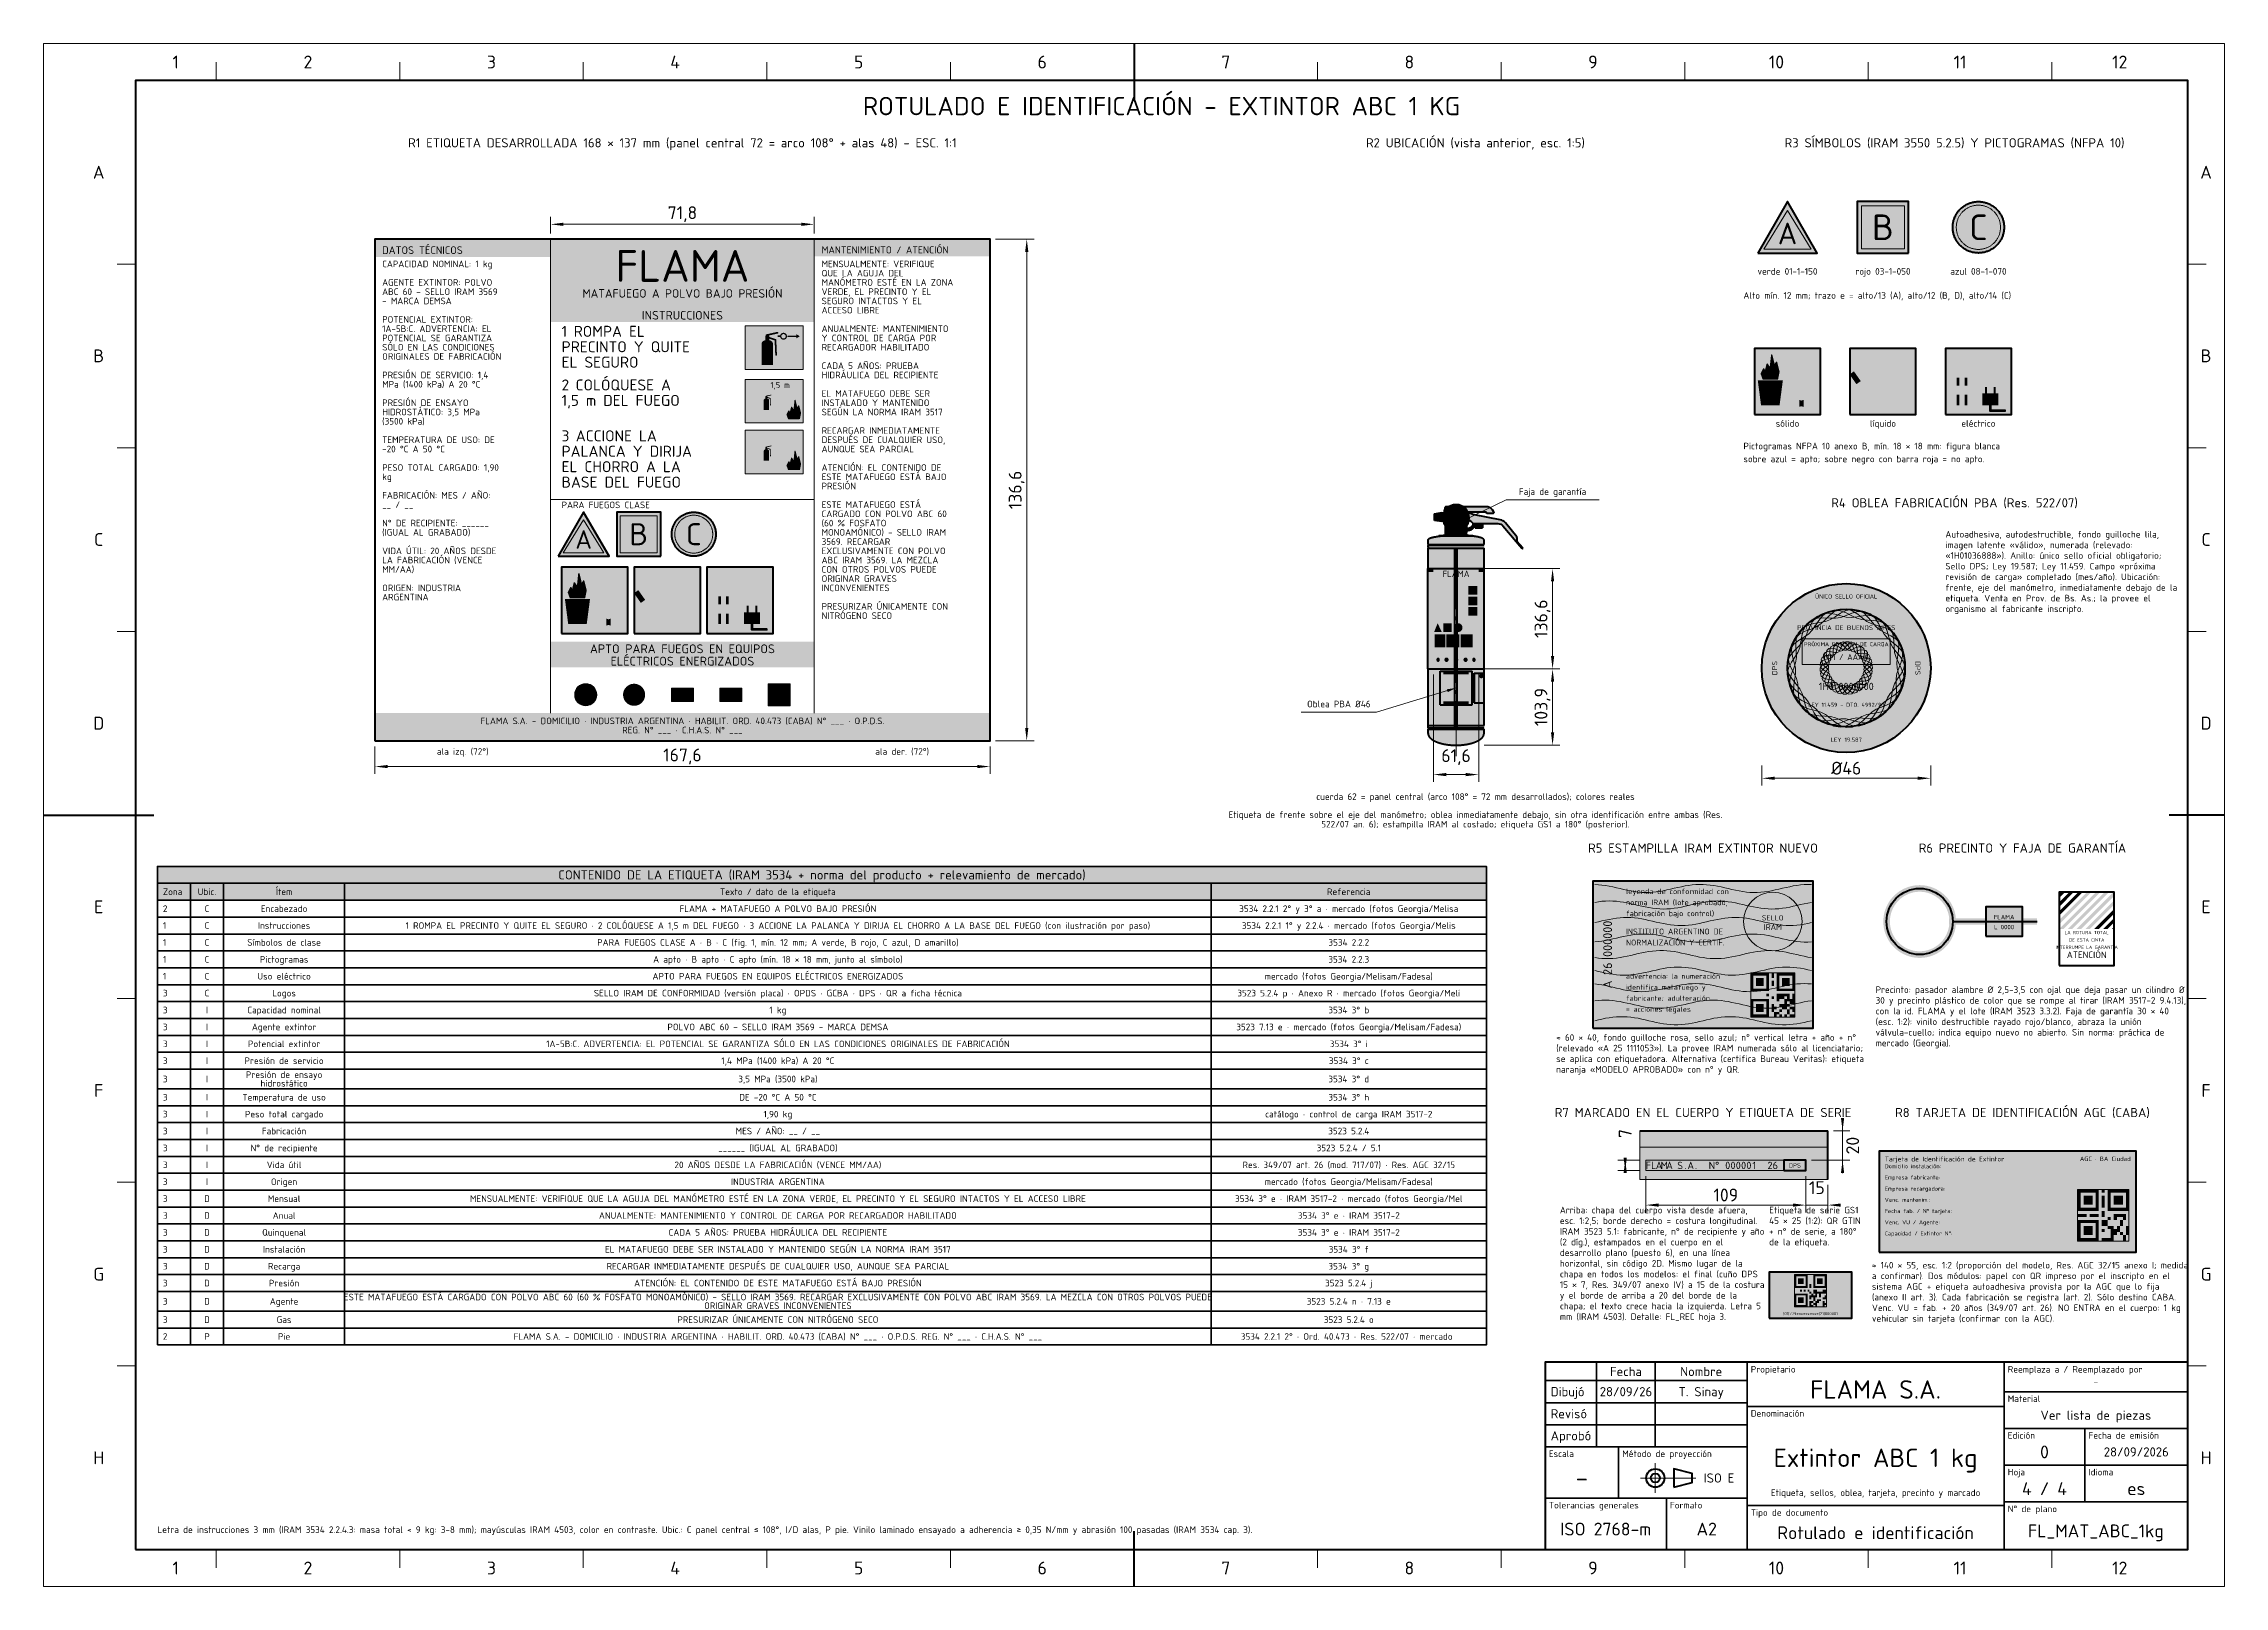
# Model space of a CAD drawing. Header units: millimetres. Extents: x 0 to 2208, y 0 to 420.
# Drawn here: x 1614 to 2208, y 0 to 420 of the extents above; entities that cross this region are included whole.
import ezdxf
from ezdxf.enums import TextEntityAlignment as Align

# ---------------------------------------------------------------- set-up
doc = ezdxf.new("R2010")
doc.units = ezdxf.units.MM
doc.linetypes.add('IRAM-F-TRAZO-PUNTO', pattern=[20, 15, -2, 1, -2])
for name, color, linetype, lineweight in [('01-VISIBLE', 7, 'CONTINUOUS', 70), ('03-EJE', 1, 'IRAM-F-TRAZO-PUNTO', 18), ('04-COTA', 3, 'CONTINUOUS', 18), ('06-TEXTO', 7, 'CONTINUOUS', 25), ('07-RECUADRO', 7, 'CONTINUOUS', 70), ('08-FINA', 5, 'CONTINUOUS', 18), ('10-ROTULO', 7, 'CONTINUOUS', 35), ('11-TEXTO-ROTULO', 7, 'CONTINUOUS', 25), ('13-GRAFICA', 30, 'CONTINUOUS', 18)]:
    doc.layers.add(name, color=color, linetype=linetype, lineweight=lineweight)
doc.styles.add('ISO3098', font='isocpeur.ttf')
doc.dimstyles.new('FLAMA-IRAM', dxfattribs={"dimtxt": 3.5, "dimasz": 3.5, "dimexe": 2, "dimexo": 1.5, "dimgap": 1, "dimtad": 1, "dimdec": 1, "dimtxsty": 'ISO3098', "dimblk": 'IRAM_FLECHA', "dimblk1": 'IRAM_FLECHA', "dimblk2": 'IRAM_FLECHA', "dimcen": 2.5, "dimclrd": 256, "dimclre": 256, "dimclrt": 256, "dimazin": 3, "dimtfac": 1, "dimtmove": 0, "dimatfit": 3, "dimlwd": 18, "dimlwe": 18})

msp = doc.modelspace()

# ---------------------------------------------------------------- texts
at = {"layer": '06-TEXTO', "style": 'ISO3098'}
for s, height, p in [('1', 3.5, (1650, 415)), ('2', 3.5, (1686, 415)), ('3', 3.5, (1736, 415)), ('4', 3.5, (1786, 415)), ('5', 3.5, (1836, 415)), ('6', 3.5, (1886, 415)), ('7', 3.5, (1936, 415)), ('8', 3.5, (1986, 415)), ('9', 3.5, (2036, 415)), ('10', 3.5, (2086, 415)), ('11', 3.5, (2136, 415)), ('12', 3.5, (2179.5, 415)), ('ROTULADO E IDENTIFICACIÓN - EXTINTOR ABC 1 KG', 5, (1918.5, 403)), ('R1 ETIQUETA DESARROLLADA 168 × 137 mm (panel central 72 = arco 108° + alas 48) - ESC. 1:1', 2.5, (1788, 393)), ('R2 UBICACIÓN (vista anterior, esc. 1:5)', 2.5, (2004, 393)), ('R3 SÍMBOLOS (IRAM 3550 5.2.5) Y PICTOGRAMAS (NFPA 10)', 2.5, (2134.5, 393)), ('A', 3.5, (1629, 385)), ('A', 3.5, (2203, 385)), ('verde 01-1-150', 1.8, (2089, 358)), ('rojo 03-1-050', 1.8, (2115, 358)), ('azul 08-1-070', 1.8, (2141, 358)), ('B', 3.5, (1629, 335)), ('B', 3.5, (2203, 335)), ('R4 OBLEA FABRICACIÓN PBA (Res. 522/07)', 2.5, (2134.5, 295)), ('C', 3.5, (1629, 285)), ('C', 3.5, (2203, 285)), ('D', 3.5, (1629, 235)), ('D', 3.5, (2203, 235)), ('cuerda 62 = panel central (arco 108° = 72 mm desarrollados); colores reales', 1.8, (2004, 215)), ('Etiqueta de frente sobre el eje del manómetro; oblea inmediatamente debajo, sin otra identificación entre ambas (Res.', 1.8, (2004, 210.1)), ('522/07 an. 6); estampilla IRAM al costado; etiqueta GS1 a 180° (posterior).', 1.8, (2004, 207.5)), ('R5 ESTAMPILLA IRAM EXTINTOR NUEVO', 2.5, (2066, 201)), ('R6 PRECINTO Y FAJA DE GARANTÍA', 2.5, (2153, 201)), ('Ítem', 1.8, (1679.5, 189.1)), ('E', 3.5, (1629, 185)), ('Ubic.', 1.8, (1658.5, 189.1)), ('C', 1.8, (1658.5, 184.5)), ('Encabezado', 1.8, (1679.5, 184.5)), ('FLAMA + MATAFUEGO A POLVO BAJO PRESIÓN', 1.8, (1814, 184.5)), ('Texto / dato de la etiqueta', 1.8, (1814, 189.1)), ('3534 2.2.1 2° y 3° a · mercado (fotos Georgia/Melisa', 1.8, (1969.5, 184.5)), ('Referencia', 1.8, (1969.5, 189.1)), ('E', 3.5, (2203, 185)), ('C', 1.8, (1658.5, 179.9)), ('Instrucciones', 1.8, (1679.5, 179.9)), ('1 ROMPA EL PRECINTO Y QUITE EL SEGURO · 2 COLÓQUESE A 1,5\xa0m DEL FUEGO · 3 ACCIONE LA PALANCA Y DIRIJA EL CHORRO A LA BASE DEL FUEGO (con ilustración por paso)', 1.8, (1814, 179.9)), ('3534 2.2.1 1° y 2.2.4 · mercado (fotos Georgia/Melis', 1.8, (1969.5, 179.9)), ('C', 1.8, (1658.5, 175.3)), ('Símbolos de clase', 1.8, (1679.5, 175.3)), ('PARA FUEGOS CLASE A · B · C (fig. 1, mín. 12 mm; A verde, B rojo, C azul, D amarillo)', 1.8, (1814, 175.3)), ('3534 2.2.2', 1.8, (1969.5, 175.3)), ('C', 1.8, (1658.5, 170.7)), ('C', 1.8, (1658.5, 166.1)), ('Uso eléctrico', 1.8, (1679.5, 166.1)), ('Pictogramas', 1.8, (1679.5, 170.7)), ('APTO PARA FUEGOS EN EQUIPOS ELÉCTRICOS ENERGIZADOS', 1.8, (1814, 166.1)), ('A apto · B apto · C apto (mín. 18 × 18 mm, junto al símbolo)', 1.8, (1814, 170.7)), ('mercado (fotos Georgia/Melisam/Fadesa)', 1.8, (1969.5, 166.1)), ('3534 2.2.3', 1.8, (1969.5, 170.7)), ('C', 1.8, (1658.5, 161.5)), ('Logos', 1.8, (1679.5, 161.5)), ('SELLO IRAM DE CONFORMIDAD (versión placa) · OPDS · GCBA · DPS · QR a ficha técnica', 1.8, (1814, 161.5)), ('3523 5.2.4 p · Anexo R · mercado (fotos Georgia/Meli', 1.8, (1969.5, 161.5)), ('I', 1.8, (1658.5, 156.9)), ('Capacidad nominal', 1.8, (1679.5, 156.9)), ('1 kg', 1.8, (1814, 156.9)), ('3534 3° b', 1.8, (1969.5, 156.9)), ('I', 1.8, (1658.5, 152.3)), ('I', 1.8, (1658.5, 147.7)), ('Potencial extintor', 1.8, (1679.5, 147.7)), ('Agente extintor', 1.8, (1679.5, 152.3)), ('1A-5B:C. ADVERTENCIA: EL POTENCIAL SE GARANTIZA SÓLO EN LAS CONDICIONES ORIGINALES DE FABRICACIÓN', 1.8, (1814, 147.7)), ('POLVO ABC 60 - SELLO IRAM 3569 - MARCA DEMSA', 1.8, (1814, 152.3)), ('3523 7.13 e · mercado (fotos Georgia/Melisam/Fadesa)', 1.8, (1969.5, 152.3)), ('3534 3° i', 1.8, (1969.5, 147.7)), ('I', 1.8, (1658.5, 143.1)), ('Presión de servicio', 1.8, (1679.5, 143.1)), ('1,4 MPa (1400 kPa) A 20 °C', 1.8, (1814, 143.1)), ('3534 3° c', 1.8, (1969.5, 143.1)), ('F', 3.5, (1629, 135)), ('I', 1.8, (1658.5, 138.13)), ('Presión de ensayo', 1.8, (1679.5, 139.3)), ('hidrostático', 1.8, (1679.5, 136.96)), ('3,5 MPa (3500 kPa)', 1.8, (1814, 138.13)), ('3534 3° d', 1.8, (1969.5, 138.13)), ('F', 3.5, (2203, 135)), ('I', 1.8, (1658.5, 133.16)), ('Temperatura de uso', 1.8, (1679.5, 133.16)), ('DE -20 °C A 50 °C', 1.8, (1814, 133.16)), ('3534 3° h', 1.8, (1969.5, 133.16)), ('R8 TARJETA DE IDENTIFICACIÓN AGC (CABA)', 2.5, (2153, 129)), ('I', 1.8, (1658.5, 128.56)), ('I', 1.8, (1658.5, 123.96)), ('Peso total cargado', 1.8, (1679.5, 128.56)), ('Fabricación', 1.8, (1679.5, 123.96)), ('MES / AÑO: __ / __', 1.8, (1814, 123.96)), ('1,90 kg', 1.8, (1814, 128.56)), ('catálogo · control de carga IRAM 3517-2', 1.8, (1969.5, 128.56)), ('3523 5.2.4', 1.8, (1969.5, 123.96)), ('R7 MARCADO EN EL CUERPO Y ETIQUETA DE SERIE', 2.5, (2066, 129)), ('I', 1.8, (1658.5, 119.36)), ('N° de recipiente', 1.8, (1679.5, 119.36)), ('______ (IGUAL AL GRABADO)', 1.8, (1814, 119.36)), ('3523 5.2.4 / 5.1', 1.8, (1969.5, 119.36)), ('I', 1.8, (1658.5, 114.76)), ('Vida útil', 1.8, (1679.5, 114.76)), ('20 AÑOS DESDE LA FABRICACIÓN (VENCE MM/AA)', 1.8, (1814, 114.76)), ('Res. 349/07 art. 26 (mod. 717/07) · Res. AGC 32/15', 1.8, (1969.5, 114.76)), ('I', 1.8, (1658.5, 110.16)), ('Origen', 1.8, (1679.5, 110.16)), ('MENSUALMENTE: VERIFIQUE QUE LA AGUJA DEL MANÓMETRO ESTÉ EN LA ZONA VERDE, EL PRECINTO Y EL SEGURO INTACTOS Y EL ACCESO LIBRE', 1.8, (1814, 105.56)), ('INDUSTRIA ARGENTINA', 1.8, (1814, 110.16)), ('mercado (fotos Georgia/Melisam/Fadesa)', 1.8, (1969.5, 110.16)), ('D', 1.8, (1658.5, 105.56)), ('D', 1.8, (1658.5, 100.96)), ('Mensual', 1.8, (1679.5, 105.56)), ('Anual', 1.8, (1679.5, 100.96)), ('ANUALMENTE: MANTENIMIENTO Y CONTROL DE CARGA POR RECARGADOR HABILITADO', 1.8, (1814, 100.96)), ('3534 3° e · IRAM 3517-2 · mercado (fotos Georgia/Mel', 1.8, (1969.5, 105.56)), ('3534 3° e · IRAM 3517-2', 1.8, (1969.5, 100.96)), ('D', 1.8, (1658.5, 96.36)), ('Quinquenal', 1.8, (1679.5, 96.36)), ('CADA 5 AÑOS: PRUEBA HIDRÁULICA DEL RECIPIENTE', 1.8, (1814, 96.36)), ('3534 3° e · IRAM 3517-2', 1.8, (1969.5, 96.36)), ('D', 1.8, (1658.5, 91.76)), ('Instalación', 1.8, (1679.5, 91.76)), ('EL MATAFUEGO DEBE SER INSTALADO Y MANTENIDO SEGÚN LA NORMA IRAM 3517', 1.8, (1814, 91.76)), ('3534 3° f', 1.8, (1969.5, 91.76)), ('G', 3.5, (1629, 85)), ('D', 1.8, (1658.5, 87.16)), ('D', 1.8, (1658.5, 82.56)), ('Recarga', 1.8, (1679.5, 87.16)), ('Presión', 1.8, (1679.5, 82.56)), ('RECARGAR INMEDIATAMENTE DESPUÉS DE CUALQUIER USO, AUNQUE SEA PARCIAL', 1.8, (1814, 87.16)), ('ATENCIÓN: EL CONTENIDO DE ESTE MATAFUEGO ESTÁ BAJO PRESIÓN', 1.8, (1814, 82.56)), ('3523 5.2.4 j', 1.8, (1969.5, 82.56)), ('3534 3° g', 1.8, (1969.5, 87.16)), ('G', 3.5, (2203, 85)), ('D', 1.8, (1658.5, 77.59)), ('Agente', 1.8, (1679.5, 77.59)), ('ESTE MATAFUEGO ESTÁ CARGADO CON POLVO ABC 60 (60 % FOSFATO MONOAMÓNICO) - SELLO IRAM 3569. RECARGAR EXCLUSIVAMENTE CON POLVO ABC IRAM 3569. LA MEZCLA CON OTROS POLVOS PUEDE', 1.8, (1814, 78.76)), ('ORIGINAR GRAVES INCONVENIENTES', 1.8, (1814, 76.42)), ('3523 5.2.4 n · 7.13 e', 1.8, (1969.5, 77.59)), ('D', 1.8, (1658.5, 72.62)), ('Gas', 1.8, (1679.5, 72.62)), ('PRESURIZAR ÚNICAMENTE CON NITRÓGENO SECO', 1.8, (1814, 72.62)), ('3523 5.2.4 o', 1.8, (1969.5, 72.62)), ('P', 1.8, (1658.5, 68.02)), ('Pie', 1.8, (1679.5, 68.02)), ('FLAMA S.A. - DOMICILIO · INDUSTRIA ARGENTINA · HABILIT. ORD. 40.473 (CABA) N° ___ · O.P.D.S. REG. N° ___ · C.H.A.S. N° ___', 1.8, (1814, 68.02)), ('3534 2.2.1 2° · Ord. 40.473 · Res. 522/07 · mercado ', 1.8, (1969.5, 68.02)), ('H', 3.5, (1629, 35)), ('H', 3.5, (2203, 35)), ('1', 3.5, (1650, 5)), ('2', 3.5, (1686, 5)), ('3', 3.5, (1736, 5)), ('4', 3.5, (1786, 5)), ('5', 3.5, (1836, 5)), ('6', 3.5, (1886, 5)), ('7', 3.5, (1936, 5)), ('8', 3.5, (1986, 5)), ('9', 3.5, (2036, 5)), ('10', 3.5, (2086, 5)), ('11', 3.5, (2136, 5)), ('12', 3.5, (2179.5, 5))]:
    msp.add_text(s, height=height, dxfattribs=at).set_placement(p, align=Align.MIDDLE_CENTER)
for s, p in [('Alto mín. 12 mm; trazo e = alto/13 (A), alto/12 (B, D), alto/14 (C)', (2077, 350)), ('Pictogramas NFPA 10 anexo B, mín. 18 × 18 mm: figura blanca', (2077, 309)), ('sobre azul = apto; sobre negro con barra roja = no apto.', (2077, 305.5)), ('Autoadhesiva, autodestructible, fondo guilloche lila,', (2132, 285)), ('«1H01036888»). Anillo: único sello oficial obligatorio;', (2132, 279.2)), ('imagen latente «válido», numerada (relevado:', (2132, 282.1)), ('Sello DPS; Ley 19.587; Ley 11.459. Campo «próxima', (2132, 276.3)), ('revisión de carga» completado (mes/año). Ubicación:', (2132, 273.4)), ('etiqueta. Venta en Prov. de Bs. As.; la provee el', (2132, 267.6)), ('frente, eje del manómetro, inmediatamente debajo de la', (2132, 270.5)), ('organismo al fabricante inscripto.', (2132, 264.7)), ('30 y precinto plástico de color que se rompe al tirar (IRAM 3517-2 9.4.13),', (2113, 158.1)), ('Precinto: pasador alambre Ø 2,5-3,5 con ojal que deja pasar un cilindro Ø', (2113, 161)), ('con la id. FLAMA y el lote (IRAM 3523 3.3.2). Faja de garantía 30 × 40', (2113, 155.2)), ('(esc. 1:2): vinilo destructible rayado rojo/blanco, abraza la unión', (2113, 152.3)), ('≈ 60 × 40, fondo guilloche rosa, sello azul; n° vertical letra + año + n°', (2026, 148)), ('válvula-cuello; indica equipo nuevo no abierto. Sin norma: práctica de', (2113, 149.4)), ('mercado (Georgia).', (2113, 146.5)), ('se aplica con etiquetadora. Alternativa (certifica Bureau Veritas): etiqueta', (2026, 142.2)), ('(relevado «A 25 1111053»). La provee IRAM numerada sólo al licenciatario;', (2026, 145.1)), ('naranja «MODELO APROBADO» con n° y QR.', (2026, 139.3)), ('Arriba: chapa del cuerpo vista desde afuera,', (2027, 101)), ('Etiqueta de serie GS1', (2084, 101)), ('esc. 1:2,5; borde derecho = costura longitudinal.', (2027, 98.1)), ('IRAM 3523 5.1: fabricante, n° de recipiente y año', (2027, 95.2)), ('45 × 25 (1:2): QR GTIN', (2084, 98.1)), ('+ n° de serie, a 180°', (2084, 95.2)), ('(2 díg.), estampados en el cuerpo en el', (2027, 92.3)), ('desarrollo plano (puesto 6), en una línea', (2027, 89.4)), ('de la etiqueta.', (2084, 92.3)), ('15 × 7, Res. 349/07 anexo IV) a 15 de la costura', (2027, 80.7)), ('chapa en todos los modelos: el final (cuño DPS', (2027, 83.6)), ('horizontal, sin código 2D. Mismo lugar de la', (2027, 86.5)), ('≈ 140 × 55, esc. 1:2 (proporción del modelo, Res. AGC 32/15 anexo I; medida', (2112, 86)), ('a confirmar). Dos módulos: papel con QR impreso por el inscripto en el', (2112, 83.1)), ('y el borde de arriba a 20 del borde de la', (2027, 77.8)), ('chapa; el texto crece hacia la izquierda. Letra 5', (2027, 74.9)), ('sistema AGC + etiqueta autoadhesiva provista por la AGC que lo fija', (2112, 80.2)), ('(anexo II art. 3). Cada fabricación se registra (art. 2). Sólo destino CABA.', (2112, 77.3)), ('mm (IRAM 4503). Detalle: FL_REC hoja 3.', (2027, 72)), ('Venc. VU = fab. + 20 años (349/07 art. 26). NO ENTRA en el cuerpo: 1 kg', (2112, 74.4)), ('vehicular sin tarjeta (confirmar con la AGC).', (2112, 71.5)), ('Letra de instrucciones 3 mm (IRAM 3534 2.2.4.3: masa total < 9 kg: 3-8 mm); mayúsculas IRAM 4503, color en contraste. Ubic.: C panel central ≤ 108°, I/D alas, P pie. Vinilo laminado ensayado a adherencia ≥ 0,35 N/mm y abrasión 100 pasadas (IRAM 3534 cap. 3).', (1645, 14))]:
    msp.add_text(s, height=1.8, dxfattribs=at).set_placement(p, align=Align.BOTTOM_LEFT)
for s, p in [('sólido', (2089, 317.5)), ('líquido', (2115, 317.5)), ('eléctrico', (2141, 317.5))]:
    msp.add_text(s, height=1.8, dxfattribs=at).set_placement(p, align=Align.TOP_CENTER)
for s, p in [('Faja de garantía', (2025.008, 296.602)), ('Oblea PBA Ø46', (1966.8, 238.777))]:
    msp.add_text(s, height=1.8, dxfattribs=at).set_placement(p, align=Align.BOTTOM_CENTER)
at = {"layer": '06-TEXTO', "true_color": 0xffffff, "style": 'ISO3098'}
msp.add_text('CONTENIDO DE LA ETIQUETA (IRAM 3534 + norma del producto + relevamiento de mercado)', height=2.5, dxfattribs=at).set_placement((1826, 193.7), align=Align.MIDDLE_CENTER)
at = {"layer": '06-TEXTO', "style": 'ISO3098'}
for s, p in [('Zona', (1646.5, 189.1)), ('2', (1646.5, 184.5)), ('1', (1646.5, 179.9)), ('1', (1646.5, 175.3)), ('1', (1646.5, 170.7)), ('1', (1646.5, 166.1)), ('3', (1646.5, 161.5)), ('3', (1646.5, 156.9)), ('3', (1646.5, 152.3)), ('3', (1646.5, 147.7)), ('3', (1646.5, 143.1)), ('3', (1646.5, 138.13)), ('3', (1646.5, 133.16)), ('3', (1646.5, 128.56)), ('3', (1646.5, 123.96)), ('3', (1646.5, 119.36)), ('3', (1646.5, 114.76)), ('3', (1646.5, 110.16)), ('3', (1646.5, 105.56)), ('3', (1646.5, 100.96)), ('3', (1646.5, 96.36)), ('3', (1646.5, 91.76)), ('3', (1646.5, 87.16)), ('3', (1646.5, 82.56)), ('3', (1646.5, 77.59)), ('3', (1646.5, 72.62)), ('2', (1646.5, 68.02))]:
    msp.add_text(s, height=1.8, dxfattribs=at).set_placement(p, align=Align.MIDDLE_LEFT)
at = {"layer": '08-FINA', "style": 'ISO3098'}
for s, p in [('ala izq. (72°)', (1728.153, 228.188)), ('ala der. (72°)', (1847.847, 228.188))]:
    msp.add_text(s, height=1.8, dxfattribs=at).set_placement(p, align=Align.TOP_CENTER)
at = {"layer": '11-TEXTO-ROTULO', "style": 'ISO3098'}
for s, height, p in [('Fecha', 2.5, (2045, 58.5)), ('Nombre', 2.5, (2065.5, 58.5)), ('28/09/26', 2.5, (2045, 53)), ('T. Sinay', 2.5, (2065.5, 53)), ('FLAMA S.A.', 5, (2113, 53.6)), ('-', 1.8, (2173, 55.6)), ('Ver lista de piezas', 2.5, (2173, 46.6)), ('Extintor ABC 1 kg', 5, (2113, 35)), ('0', 3.5, (2159, 36.6)), ('28/09/2026', 2.5, (2184, 36.6)), ('-', 5, (2033, 29.6)), ('Etiqueta, sellos, oblea, tarjeta, precinto y marcado', 1.8, (2113, 25.5)), ('4 / 4', 3.5, (2159, 26.6)), ('es', 3.5, (2184, 26.6)), ('ISO 2768-m', 3.5, (2039.5, 15.6)), ('A2', 3.5, (2067, 15.6)), ('Rotulado e identificación', 3.5, (2113, 14.6)), ('FL_MAT_ABC_1kg', 3.5, (2173, 15.1))]:
    msp.add_text(s, height=height, dxfattribs=at).set_placement(p, align=Align.MIDDLE_CENTER)
for s, p in [('Propietario', (2079, 60)), ('Reemplaza a / Reemplazado por', (2149, 60)), ('Denominación', (2079, 48)), ('Material', (2149, 52)), ('Edición', (2149, 42)), ('Fecha de emisión', (2171, 42)), ('Escala', (2024, 37)), ('Método de proyección', (2044, 37)), ('Hoja', (2149, 32)), ('Idioma', (2171, 32)), ('Tolerancias generales', (2024, 23)), ('Formato', (2057, 23)), ('Tipo de documento', (2079, 21)), ('N° de plano', (2149, 22))]:
    msp.add_text(s, height=1.8, dxfattribs=at).set_placement(p, align=Align.TOP_LEFT)
for s, p in [('Dibujó', (2024.5, 53)), ('Revisó', (2024.5, 47)), ('Aprobó', (2024.5, 41))]:
    msp.add_text(s, height=2.5, dxfattribs=at).set_placement(p, align=Align.MIDDLE_LEFT)
msp.add_text('ISO E', height=2.5, dxfattribs=at).set_placement((2074.5, 29.5), align=Align.MIDDLE_RIGHT)
at = {"layer": '13-GRAFICA', "true_color": 0xffffff, "style": 'ISO3098'}
for s, height, p in [('A', 5.88, (2089, 368.32)), ('B', 7, (2115, 370)), ('C', 7, (2141, 370)), ('A', 5.04, (1761.092, 285.008)), ('B', 6, (1776.092, 286.448)), ('C', 6, (1791.092, 286.448)), ('ÚNICO SELLO OFICIAL', 1.15, (2105, 269.5)), ('IRAM', 1.44, (1761.673, 242.728)), ('OPDS', 1.32, (1774.837, 242.728)), ('DPS', 1.32, (1801.163, 242.728)), ('LEY 19.587', 1.15, (2105, 230.5)), ('SELLO', 1.4, (2085, 182)), ('IRAM', 1.6, (2085, 179.5))]:
    msp.add_text(s, height=height, dxfattribs=at).set_placement(p, align=Align.MIDDLE_CENTER)
for s, height, p in [('DATOS TÉCNICOS', 2.07, (1706.214, 364.812)), ('MANTENIMIENTO / ATENCIÓN', 1.92447, (1825.908, 364.812))]:
    msp.add_text(s, height=height, dxfattribs=at).set_placement(p, align=Align.TOP_LEFT)
for s, height, p in [('FLAMA', 8.6601, (1788, 363.812)), ('MATAFUEGO A POLVO BAJO PRESIÓN', 2.30936, (1788, 353.152)), ('FLAMA', 1.7459, (1998.716, 276.52)), ('APTO PARA FUEGOS EN EQUIPOS', 2.4, (1788, 256.448)), ('ELÉCTRICOS ENERGIZADOS', 2.4, (1788, 253.088)), ('FLAMA S.A. - DOMICILIO · INDUSTRIA ARGENTINA · HABILIT. ORD. 40.473 (CABA) N° ___ · O.P.D.S.', 1.8, (1788, 236.528)), ('REG. N° ___ · C.H.A.S. N° ___', 1.8, (1788, 234.008))]:
    msp.add_text(s, height=height, dxfattribs=at).set_placement(p, align=Align.TOP_CENTER)
at = {"layer": '13-GRAFICA', "true_color": 0x191919, "style": 'ISO3098'}
for s, height, p in [('CAPACIDAD NOMINAL: 1 kg', 1.8, (1706.214, 360.932)), ('MENSUALMENTE: VERIFIQUE', 1.8, (1825.908, 360.932)), ('QUE LA AGUJA DEL', 1.8, (1825.908, 358.412)), ('MANÓMETRO ESTÉ EN LA ZONA', 1.8, (1825.908, 355.892)), ('AGENTE EXTINTOR: POLVO', 1.8, (1706.214, 355.892)), ('ABC 60 - SELLO IRAM 3569', 1.8, (1706.214, 353.372)), ('- MARCA DEMSA', 1.8, (1706.214, 350.852)), ('VERDE, EL PRECINTO Y EL', 1.8, (1825.908, 353.372)), ('SEGURO INTACTOS Y EL', 1.8, (1825.908, 350.852)), ('POTENCIAL EXTINTOR:', 1.8, (1706.214, 345.812)), ('ACCESO LIBRE', 1.8, (1825.908, 348.332)), ('1A-5B:C. ADVERTENCIA: EL', 1.8, (1706.214, 343.292)), ('SÓLO EN LAS CONDICIONES', 1.8, (1706.214, 338.252)), ('POTENCIAL SE GARANTIZA', 1.8, (1706.214, 340.772)), ('PRECINTO Y QUITE', 3, (1755.092, 338.975)), ('ROMPA EL', 3, (1758.377, 343.175)), ('ANUALMENTE: MANTENIMIENTO', 1.8, (1825.908, 343.292)), ('Y CONTROL DE CARGA POR', 1.8, (1825.908, 340.772)), ('ORIGINALES DE FABRICACIÓN', 1.8, (1706.214, 335.732)), ('EL SEGURO', 3, (1755.092, 334.775)), ('RECARGADOR HABILITADO', 1.8, (1825.908, 338.252)), ('CADA 5 AÑOS: PRUEBA', 1.8, (1825.908, 333.212)), ('PRESIÓN DE SERVICIO: 1,4', 1.8, (1706.214, 330.692)), ('MPa (1400 kPa) A 20 °C', 1.8, (1706.214, 328.172)), ('COLÓQUESE A', 3, (1758.904, 328.575)), ('HIDRÁULICA DEL RECIPIENTE', 1.8, (1825.908, 330.692)), ('PRESIÓN DE ENSAYO', 1.8, (1706.214, 323.132)), ('HIDROSTÁTICO: 3,5 MPa', 1.8, (1706.214, 320.612)), ('1,5\xa0m DEL FUEGO', 3, (1755.092, 324.375)), ('SEGÚN LA NORMA IRAM 3517', 1.8, (1825.908, 320.612)), ('EL MATAFUEGO DEBE SER', 1.8, (1825.908, 325.652)), ('INSTALADO Y MANTENIDO', 1.8, (1825.908, 323.132)), ('(3500 kPa)', 1.8, (1706.214, 318.092)), ('RECARGAR INMEDIATAMENTE', 1.8, (1825.908, 315.572)), ('TEMPERATURA DE USO: DE', 1.8, (1706.214, 313.052)), ('-20 °C A 50 °C', 1.8, (1706.214, 310.532)), ('PALANCA Y DIRIJA', 3, (1755.092, 310.528)), ('ACCIONE LA', 3, (1758.964, 314.728)), ('AUNQUE SEA PARCIAL', 1.8, (1825.908, 310.532)), ('DESPUÉS DE CUALQUIER USO,', 1.8, (1825.908, 313.052)), ('PESO TOTAL CARGADO: 1,90', 1.8, (1706.214, 305.492)), ('kg', 1.8, (1706.214, 302.972)), ('EL CHORRO A LA', 3, (1755.092, 306.328)), ('ATENCIÓN: EL CONTENIDO DE', 1.8, (1825.908, 305.492)), ('ESTE MATAFUEGO ESTÁ BAJO', 1.8, (1825.908, 302.972)), ('FABRICACIÓN: MES / AÑO:', 1.8, (1706.214, 297.932)), ('BASE DEL FUEGO', 3, (1755.092, 302.128)), ('PRESIÓN', 1.8, (1825.908, 300.452)), ('__ / __', 1.8, (1706.214, 295.412)), ('PARA FUEGOS CLASE', 1.8, (1755.092, 295.328)), ('ESTE MATAFUEGO ESTÁ', 1.8, (1825.908, 295.412)), ('CARGADO CON POLVO ABC 60', 1.8, (1825.908, 292.892)), ('(IGUAL AL GRABADO)', 1.8, (1706.214, 287.852)), ('N° DE RECIPIENTE: ______', 1.8, (1706.214, 290.372)), ('3569. RECARGAR', 1.8, (1825.908, 285.332)), ('(60 % FOSFATO', 1.8, (1825.908, 290.372)), ('MONOAMÓNICO) - SELLO IRAM', 1.8, (1825.908, 287.852)), ('VIDA ÚTIL: 20 AÑOS DESDE', 1.8, (1706.214, 282.812)), ('LA FABRICACIÓN (VENCE', 1.8, (1706.214, 280.292)), ('ABC IRAM 3569. LA MEZCLA', 1.8, (1825.908, 280.292)), ('EXCLUSIVAMENTE CON POLVO', 1.8, (1825.908, 282.812)), ('MM/AA)', 1.8, (1706.214, 277.772)), ('CON OTROS POLVOS PUEDE', 1.8, (1825.908, 277.772)), ('ORIGINAR GRAVES', 1.8, (1825.908, 275.252)), ('ARGENTINA', 1.8, (1706.214, 270.212)), ('ORIGEN: INDUSTRIA', 1.8, (1706.214, 272.732)), ('INCONVENIENTES', 1.8, (1825.908, 272.732)), ('PRESURIZAR ÚNICAMENTE CON', 1.8, (1825.908, 267.692)), ('NITRÓGENO SECO', 1.8, (1825.908, 265.172))]:
    msp.add_text(s, height=height, dxfattribs=at).set_placement(p, align=Align.TOP_LEFT)
for s, height, p in [('INSTRUCCIONES', 2.34, (1788, 346.047)), ('GCBA', 1.32, (1788, 242.728)), ('LA ROTURA TOTAL', 0.9, (2170.5, 178)), ('INTERRUMPE LA GARANTÍA', 0.9, (2170.5, 174)), ('DE ESTA CINTA', 0.9, (2170.5, 176))]:
    msp.add_text(s, height=height, dxfattribs=at).set_placement(p, align=Align.MIDDLE_CENTER)
at = {"layer": '13-GRAFICA', "true_color": 0xc81e2d, "style": 'ISO3098'}
for s, p in [('1', (1755.092, 343.175)), ('2', (1755.092, 328.575)), ('3', (1755.092, 314.728))]:
    msp.add_text(s, height=3, dxfattribs=at).set_placement(p, align=Align.TOP_LEFT)
at = {"layer": '13-GRAFICA', "style": 'ISO3098'}
for s, height, p in [('1,5 m', 1.6586, (1814.629, 325.732)), ('(01)779xxxxxxxxxx(21)000001', 0.8, (2095.25, 73.6))]:
    msp.add_text(s, height=height, dxfattribs=at).set_placement(p, align=Align.BOTTOM_CENTER)
for s, height, p in [('PROVINCIA DE BUENOS AIRES', 1.3, (2105, 261)), ('PRÓXIMA REVISIÓN DE CARGA', 1.1, (2105, 256.5)), ('MM / AAAA', 1.6, (2105, 253)), ('LEY 11.459 - DTO. 4992/90', 1.1, (2105, 240)), ('FLAMA', 1.2, (2148, 182.2)), ('L 0000', 1.2, (2148, 179.5))]:
    msp.add_text(s, height=height, dxfattribs=at).set_placement(p, align=Align.MIDDLE_CENTER)
at = {"layer": '13-GRAFICA', "true_color": 0xffffff, "style": 'ISO3098'}
for rotation, p in [(90, (2085.5, 250)), (-90, (2124.5, 250))]:
    msp.add_text('DPS', height=1.4, rotation=rotation, dxfattribs=at).set_placement(p, align=Align.MIDDLE_CENTER)
at = {"layer": '13-GRAFICA', "true_color": 0xc81e2d, "style": 'ISO3098'}
msp.add_text('1H0 0000000', height=2, dxfattribs=at).set_placement((2105, 245), align=Align.MIDDLE_CENTER)
at = {"layer": '13-GRAFICA', "style": 'ISO3098'}
for s, height, p in [('norma IRAM (lote aprobado,', 1.5, (2045, 185)), ('leyenda de conformidad con', 1.5, (2045, 188)), ('fabricación bajo control)', 1.5, (2045, 182)), ('advertencia: la numeración', 1.4, (2045, 165)), ('identifica matafuego y', 1.4, (2045, 162)), ('fabricante; adulteración', 1.4, (2045, 159)), ('= acciones legales', 1.4, (2045, 156)), ('Domicilio instalación:', 1.1, (2115.5, 113.5)), ('Empresa fabricante:', 1.1, (2115.5, 110.45)), ('Empresa recargadora:', 1.1, (2115.5, 107.4)), ('Venc. mantenim.:', 1.1, (2115.5, 104.35)), ('Fecha fab. / N° tarjeta:', 1.1, (2115.5, 101.3)), ('Venc. VU / Agente:', 1.1, (2115.5, 98.25)), ('Capacidad / Extintor N°:', 1.1, (2115.5, 95.2))]:
    msp.add_text(s, height=height, dxfattribs=at).set_placement(p, align=Align.BOTTOM_LEFT)
at = {"layer": '13-GRAFICA', "true_color": 0xc81e2d, "style": 'ISO3098'}
msp.add_text('A 26 000000', height=2.4, rotation=90, dxfattribs=at).set_placement((2040, 172), align=Align.MIDDLE_CENTER)
at = {"layer": '13-GRAFICA', "true_color": 0x005eaa, "style": 'ISO3098'}
for s, p in [('INSTITUTO ARGENTINO DE', (2045, 177)), ('NORMALIZACIÓN Y CERTIF.', (2045, 174))]:
    msp.add_text(s, height=1.6, dxfattribs=at).set_placement(p, align=Align.BOTTOM_LEFT)
at = {"layer": '13-GRAFICA', "true_color": 0xc81e2d, "style": 'ISO3098'}
msp.add_text('ATENCIÓN', height=1.8, dxfattribs=at).set_placement((2170.5, 170.5), align=Align.BOTTOM_CENTER)
at = {"layer": '13-GRAFICA', "true_color": 0x5a0a0f, "style": 'ISO3098'}
for s, height, p in [('F', 2, (2051.12, 114.6)), ('L', 2, (2052.56, 114.6)), ('A', 2, (2054, 114.6)), ('M', 2, (2055.44, 114.6)), ('A', 2, (2056.88, 114.6)), ('S', 2, (2059.76, 114.6)), ('.', 2, (2061.2, 114.6)), ('A', 2, (2062.64, 114.6)), ('.', 2, (2064.08, 114.6)), ('N', 2, (2068.4, 114.6)), ('°', 2, (2069.84, 114.6)), ('0', 2, (2072.72, 114.6)), ('0', 2, (2074.16, 114.6)), ('0', 2, (2075.6, 114.6)), ('0', 2, (2077.04, 114.6)), ('0', 2, (2078.48, 114.6)), ('1', 2, (2079.92, 114.6)), ('2', 2, (2084.24, 114.6)), ('6', 2, (2085.68, 114.6)), ('DPS', 1.2, (2091, 114.6))]:
    msp.add_text(s, height=height, dxfattribs=at).set_placement(p, align=Align.MIDDLE_CENTER)
at = {"layer": '13-GRAFICA', "style": 'ISO3098'}
msp.add_text('Tarjeta de Identificación de Extintor', height=1.3, dxfattribs=at).set_placement((2115.5, 117), align=Align.TOP_LEFT)
at = {"layer": '13-GRAFICA', "true_color": 0x191919, "style": 'ISO3098'}
msp.add_text('AGC · BA Ciudad', height=1.2, dxfattribs=at).set_placement((2182.5, 117), align=Align.TOP_RIGHT)

# ---------------------------------------------------------------- blocks, each defined once
blk = doc.blocks.new('IRAM_FLECHA')
blk.add_solid([(0, 0), (-1, 0.125), (-1, -0.125)])

# ---------------------------------------------------------------- dimensions: what is measured, and where the dimension line sits
at = {"layer": '04-COTA'}
for base, p1, p2, override in [((1752.092, 370.812), (1752.092, 366.812), (1823.908, 366.812), {"dimlfac": 1}), ((1992.5513, 221), (1992.5513, 249.7766), (2004.8807, 249.7766), {"dimlfac": 5}), ((1704.214, 223.188), (1704.214, 230.188), (1871.786, 230.188), {"dimlfac": 1}), ((2082, 220), (2082, 225), (2128, 225), {"dimlfac": 1, "dimpost": '%%c<>'}), ((2050.4, 103.8), (2050.4, 113.2), (2094, 113.2), {"dimlfac": 2.5}), ((2094, 103.8), (2094, 113.2), (2100, 110.8), {"dimlfac": 2.5})]:
    msp.add_linear_dim(base=base, p1=p1, p2=p2, dimstyle='FLAMA-IRAM', override=override, dxfattribs=at).render()
for base, p1, p2, override in [((1881.786, 230.188), (1871.786, 230.188), (1871.786, 366.812), {"dimlfac": 1}), ((2025.014, 249.777), (2004.881, 249.777), (2004.881, 277.101), {"dimlfac": 5}), ((2025.014, 229), (2004.881, 229), (2004.881, 249.777), {"dimlfac": 5}), ((2104, 124), (2100, 124), (2094, 116), {"dimlfac": 2.5})]:
    msp.add_linear_dim(base=base, p1=p1, p2=p2, angle=90, dimstyle='FLAMA-IRAM', override=override, dxfattribs=at).render()
msp.add_linear_dim(base=(2044.8, 116), p1=(2050.4, 116), p2=(2050.4, 113.2), angle=90, location=(2044.8, 123.278), dimstyle='FLAMA-IRAM', override={"dimlfac": 2.5, "dimtmove": 2}, dxfattribs=at).render()

# ---------------------------------------------------------------- hatches: boundary and pattern name
at = {"layer": '08-FINA'}
h = msp.add_hatch(color=7, dxfattribs=at)
h.dxf.hatch_style = 1
h.paths.add_polyline_path([(1997.97, 288.801), (2000.393, 289.536), (2000.042, 290.256)])
h = msp.add_hatch(color=7, dxfattribs=at)
h.dxf.hatch_style = 1
h.paths.add_polyline_path([(1998.716, 244.577), (1996.208, 244.229), (1996.442, 243.464)])
at = {"layer": '13-GRAFICA', "true_color": 0x009146}
h = msp.add_hatch(color=7, dxfattribs=at)
h.dxf.hatch_style = 1
h.paths.add_polyline_path([(2080.917, 363), (2097.083, 363), (2089, 377)])
at = {"layer": '13-GRAFICA', "true_color": 0xc81e2d}
h = msp.add_hatch(color=7, dxfattribs=at)
h.dxf.hatch_style = 1
h.paths.add_polyline_path([(2122, 363), (2122, 377), (2108, 377), (2108, 363)])
at = {"layer": '13-GRAFICA', "true_color": 0x005eaa}
h = msp.add_hatch(color=7, dxfattribs=at)
h.dxf.hatch_style = 1
h.paths.add_polyline_path([(2148, 370), (2147.996, 369.771), (2147.985, 369.542), (2147.966, 369.314), (2147.94, 369.086), (2147.907, 368.86), (2147.865, 368.634), (2147.817, 368.41), (2147.761, 368.188), (2147.699, 367.968), (2147.629, 367.75), (2147.551, 367.534), (2147.467, 367.321), (2147.376, 367.111), (2147.278, 366.904), (2147.173, 366.7), (2147.062, 366.5), (2146.944, 366.304), (2146.82, 366.111), (2146.69, 365.923), (2146.553, 365.739), (2146.411, 365.559), (2146.263, 365.385), (2146.109, 365.215), (2145.95, 365.05), (2145.785, 364.891), (2145.615, 364.737), (2145.441, 364.589), (2145.261, 364.447), (2145.077, 364.31), (2144.889, 364.18), (2144.696, 364.056), (2144.5, 363.938), (2144.3, 363.827), (2144.096, 363.722), (2143.889, 363.624), (2143.679, 363.533), (2143.466, 363.449), (2143.25, 363.371), (2143.032, 363.301), (2142.812, 363.239), (2142.59, 363.183), (2142.366, 363.135), (2142.14, 363.093), (2141.914, 363.06), (2141.686, 363.034), (2141.458, 363.015), (2141.229, 363.004), (2141, 363), (2140.771, 363.004), (2140.542, 363.015), (2140.314, 363.034), (2140.086, 363.06), (2139.86, 363.093), (2139.634, 363.135), (2139.41, 363.183), (2139.188, 363.239), (2138.968, 363.301), (2138.75, 363.371), (2138.534, 363.449), (2138.321, 363.533), (2138.111, 363.624), (2137.904, 363.722), (2137.7, 363.827), (2137.5, 363.938), (2137.304, 364.056), (2137.111, 364.18), (2136.923, 364.31), (2136.739, 364.447), (2136.559, 364.589), (2136.385, 364.737), (2136.215, 364.891), (2136.05, 365.05), (2135.891, 365.215), (2135.737, 365.385), (2135.589, 365.559), (2135.447, 365.739), (2135.31, 365.923), (2135.18, 366.111), (2135.056, 366.304), (2134.938, 366.5), (2134.827, 366.7), (2134.722, 366.904), (2134.624, 367.111), (2134.533, 367.321), (2134.449, 367.534), (2134.371, 367.75), (2134.301, 367.968), (2134.239, 368.188), (2134.183, 368.41), (2134.135, 368.634), (2134.093, 368.86), (2134.06, 369.086), (2134.034, 369.314), (2134.015, 369.542), (2134.004, 369.771), (2134, 370), (2134.004, 370.229), (2134.015, 370.458), (2134.034, 370.686), (2134.06, 370.914), (2134.093, 371.14), (2134.135, 371.366), (2134.183, 371.59), (2134.239, 371.812), (2134.301, 372.032), (2134.371, 372.25), (2134.449, 372.466), (2134.533, 372.679), (2134.624, 372.889), (2134.722, 373.096), (2134.827, 373.3), (2134.938, 373.5), (2135.056, 373.696), (2135.18, 373.889), (2135.31, 374.077), (2135.447, 374.261), (2135.589, 374.441), (2135.737, 374.615), (2135.891, 374.785), (2136.05, 374.95), (2136.215, 375.109), (2136.385, 375.263), (2136.559, 375.411), (2136.739, 375.553), (2136.923, 375.69), (2137.111, 375.82), (2137.304, 375.944), (2137.5, 376.062), (2137.7, 376.173), (2137.904, 376.278), (2138.111, 376.376), (2138.321, 376.467), (2138.534, 376.551), (2138.75, 376.629), (2138.968, 376.699), (2139.188, 376.761), (2139.41, 376.817), (2139.634, 376.865), (2139.86, 376.907), (2140.086, 376.94), (2140.314, 376.966), (2140.542, 376.985), (2140.771, 376.996), (2141, 377), (2141.229, 376.996), (2141.458, 376.985), (2141.686, 376.966), (2141.914, 376.94), (2142.14, 376.907), (2142.366, 376.865), (2142.59, 376.817), (2142.812, 376.761), (2143.032, 376.699), (2143.25, 376.629), (2143.466, 376.551), (2143.679, 376.467), (2143.889, 376.376), (2144.096, 376.278), (2144.3, 376.173), (2144.5, 376.062), (2144.696, 375.944), (2144.889, 375.82), (2145.077, 375.69), (2145.261, 375.553), (2145.441, 375.411), (2145.615, 375.263), (2145.785, 375.109), (2145.95, 374.95), (2146.109, 374.785), (2146.263, 374.615), (2146.411, 374.441), (2146.553, 374.261), (2146.69, 374.077), (2146.82, 373.889), (2146.944, 373.696), (2147.062, 373.5), (2147.173, 373.3), (2147.278, 373.096), (2147.376, 372.889), (2147.467, 372.679), (2147.551, 372.466), (2147.629, 372.25), (2147.699, 372.032), (2147.761, 371.812), (2147.817, 371.59), (2147.865, 371.366), (2147.907, 371.14), (2147.94, 370.914), (2147.966, 370.686), (2147.985, 370.458), (2147.996, 370.229)])
at = {"layer": '13-GRAFICA', "true_color": 0xc81e2d}
h = msp.add_hatch(color=7, dxfattribs=at)
h.dxf.hatch_style = 1
h.paths.add_polyline_path([(1752.092, 361.942), (1752.092, 366.812), (1704.214, 366.812), (1704.214, 361.942)])
h = msp.add_hatch(color=7, dxfattribs=at)
h.dxf.hatch_style = 1
h.paths.add_polyline_path([(1823.908, 347.919), (1823.908, 366.812), (1752.092, 366.812), (1752.092, 347.919)])
h = msp.add_hatch(color=7, dxfattribs=at)
h.dxf.hatch_style = 1
h.paths.add_polyline_path([(1871.786, 362.088), (1871.786, 366.812), (1823.908, 366.812), (1823.908, 362.088)])
at = {"layer": '13-GRAFICA', "true_color": 0xffd200}
h = msp.add_hatch(color=7, dxfattribs=at)
h.dxf.hatch_style = 1
h.paths.add_polyline_path([(1823.908, 344.175), (1823.908, 347.919), (1752.092, 347.919), (1752.092, 344.175)])
at = {"layer": '13-GRAFICA', "true_color": 0xffffff}
h = msp.add_hatch(color=7, dxfattribs=at)
h.dxf.hatch_style = 1
h.paths.add_polyline_path([(1820.908, 331.328), (1820.908, 343.175), (1805.112, 343.175), (1805.112, 331.328)])
at = {"layer": '13-GRAFICA', "true_color": 0xb21820}
h = msp.add_hatch(color=7, dxfattribs=at)
h.dxf.hatch_style = 1
h.paths.add_polyline_path([(1809.544, 332.513), (1809.544, 338.242), (1809.552, 338.35), (1809.574, 338.456), (1809.612, 338.561), (1809.664, 338.663), (1809.729, 338.76), (1809.809, 338.853), (1809.901, 338.939), (1810.004, 339.019), (1810.118, 339.092), (1810.242, 339.156), (1810.374, 339.212), (1810.514, 339.258), (1810.659, 339.294), (1810.808, 339.32), (1810.961, 339.336), (1811.115, 339.341), (1811.269, 339.336), (1811.421, 339.32), (1811.571, 339.294), (1811.716, 339.258), (1811.855, 339.212), (1811.988, 339.156), (1812.111, 339.092), (1812.226, 339.019), (1812.329, 338.939), (1812.421, 338.853), (1812.5, 338.76), (1812.566, 338.663), (1812.618, 338.561), (1812.656, 338.456), (1812.678, 338.35), (1812.686, 338.242), (1812.686, 332.513)])
at = {"layer": '13-GRAFICA', "true_color": 0xcba23e}
h = msp.add_hatch(color=7, dxfattribs=at)
h.dxf.hatch_style = 1
h.paths.add_polyline_path([(1810.56, 339.166), (1810.56, 340.46), (1811.669, 340.46), (1811.669, 339.166)])
at = {"layer": '13-GRAFICA', "true_color": 0x191919}
h = msp.add_hatch(color=7, dxfattribs=at)
h.dxf.hatch_style = 1
h.paths.add_polyline_path([(1813.86, 341.521), (1813.883, 341.522), (1813.905, 341.522), (1813.928, 341.519), (1813.95, 341.514), (1813.971, 341.506), (1813.992, 341.497), (1814.012, 341.486), (1814.03, 341.473), (1814.047, 341.458), (1814.063, 341.441), (1814.077, 341.423), (1814.089, 341.404), (1814.099, 341.384), (1814.107, 341.362), (1814.113, 341.341), (1814.116, 341.318), (1814.118, 341.296), (1814.117, 341.273), (1814.114, 341.25), (1814.109, 341.228), (1814.102, 341.207), (1814.093, 341.186), (1814.082, 341.167), (1814.068, 341.148), (1814.053, 341.131), (1814.037, 341.115), (1814.019, 341.102), (1814, 341.09), (1813.98, 341.08), (1813.958, 341.071), (1813.936, 341.066), (1810.979, 340.419), (1810.957, 340.415), (1810.934, 340.413), (1810.912, 340.414), (1810.889, 340.417), (1810.867, 340.422), (1810.846, 340.429), (1810.825, 340.439), (1810.805, 340.45), (1810.787, 340.463), (1810.77, 340.478), (1810.754, 340.494), (1810.74, 340.512), (1810.728, 340.532), (1810.718, 340.552), (1810.71, 340.573), (1810.704, 340.595), (1810.701, 340.617), (1810.699, 340.64), (1810.7, 340.663), (1810.703, 340.685), (1810.708, 340.707), (1810.715, 340.729), (1810.724, 340.749), (1810.736, 340.769), (1810.749, 340.788), (1810.764, 340.805), (1810.78, 340.82), (1810.798, 340.834), (1810.817, 340.846), (1810.838, 340.856), (1810.859, 340.864), (1810.881, 340.87), (1813.838, 341.517)])
h = msp.add_hatch(color=7, dxfattribs=at)
h.dxf.hatch_style = 1
h.paths.add_polyline_path([(1813.427, 339.561), (1813.448, 339.551), (1813.467, 339.538), (1813.485, 339.524), (1813.502, 339.508), (1813.517, 339.49), (1813.53, 339.471), (1813.541, 339.45), (1813.55, 339.429), (1813.557, 339.407), (1813.561, 339.384), (1813.563, 339.361), (1813.748, 335.295), (1813.748, 335.273), (1813.746, 335.25), (1813.741, 335.228), (1813.735, 335.206), (1813.726, 335.185), (1813.715, 335.165), (1813.702, 335.146), (1813.688, 335.129), (1813.672, 335.113), (1813.654, 335.099), (1813.635, 335.086), (1813.615, 335.076), (1813.594, 335.067), (1813.573, 335.06), (1813.55, 335.056), (1813.528, 335.054), (1813.505, 335.054), (1813.483, 335.056), (1813.46, 335.061), (1813.439, 335.068), (1813.418, 335.076), (1813.398, 335.087), (1813.379, 335.1), (1813.362, 335.114), (1813.346, 335.13), (1813.331, 335.148), (1813.319, 335.167), (1813.308, 335.187), (1813.3, 335.208), (1813.293, 335.229), (1813.289, 335.252), (1813.287, 335.274), (1813.109, 339.182), (1811.596, 339.686), (1811.575, 339.694), (1811.555, 339.704), (1811.536, 339.717), (1811.518, 339.731), (1811.502, 339.746), (1811.487, 339.763), (1811.474, 339.782), (1811.463, 339.802), (1811.454, 339.823), (1811.446, 339.844), (1811.442, 339.866), (1811.439, 339.889), (1811.438, 339.911), (1811.44, 339.934), (1811.444, 339.956), (1811.45, 339.978), (1811.458, 339.999), (1811.469, 340.02), (1811.481, 340.039), (1811.495, 340.056), (1811.51, 340.073), (1811.528, 340.088), (1811.546, 340.101), (1811.566, 340.112), (1811.587, 340.121), (1811.608, 340.128), (1811.63, 340.133), (1811.653, 340.136), (1811.676, 340.136), (1811.698, 340.134), (1811.721, 340.13), (1811.742, 340.124), (1813.406, 339.57)])
at = {"layer": '13-GRAFICA', "true_color": 0xffd200}
h = msp.add_hatch(color=7, dxfattribs=at)
h.dxf.hatch_style = 1
h.paths.add_polyline_path([(1813.958, 340.095), (1813.958, 340.569), (1814.906, 340.569), (1814.906, 340.095)])
at = {"layer": '13-GRAFICA', "true_color": 0x191919}
h = msp.add_hatch(color=7, dxfattribs=at)
h.dxf.hatch_style = 1
h.paths.add_polyline_path([(1814.936, 339.599), (1814.868, 339.661), (1814.805, 339.73), (1814.75, 339.805), (1814.702, 339.885), (1814.662, 339.969), (1814.631, 340.056), (1814.608, 340.147), (1814.595, 340.239), (1814.59, 340.332), (1814.595, 340.425), (1814.608, 340.517), (1814.631, 340.607), (1814.662, 340.694), (1814.702, 340.778), (1814.75, 340.858), (1814.805, 340.933), (1814.868, 341.002), (1814.936, 341.064), (1814.945, 341.071), (1814.945, 340.332), (1814.945, 339.592)])
h = msp.add_hatch(color=7, dxfattribs=at)
h.dxf.hatch_style = 1
h.paths.add_polyline_path([(1815.011, 341.12), (1815.091, 341.167), (1815.175, 341.207), (1815.263, 341.239), (1815.353, 341.261), (1815.445, 341.275), (1815.538, 341.279), (1815.631, 341.275), (1815.723, 341.261), (1815.813, 341.239), (1815.9, 341.207), (1815.985, 341.167), (1816.064, 341.12), (1816.13, 341.071), (1816.13, 340.332), (1816.127, 340.39), (1816.119, 340.447), (1816.105, 340.504), (1816.085, 340.558), (1816.06, 340.611), (1816.03, 340.661), (1815.996, 340.707), (1815.957, 340.75), (1815.914, 340.79), (1815.867, 340.824), (1815.817, 340.854), (1815.764, 340.879), (1815.71, 340.898), (1815.653, 340.913), (1815.596, 340.921), (1815.538, 340.924), (1815.48, 340.921), (1815.422, 340.913), (1815.366, 340.898), (1815.311, 340.879), (1815.259, 340.854), (1815.209, 340.824), (1815.162, 340.79), (1815.119, 340.75), (1815.08, 340.707), (1815.045, 340.661), (1815.015, 340.611), (1814.99, 340.558), (1814.971, 340.504), (1814.957, 340.447), (1814.948, 340.39), (1814.945, 340.332), (1814.945, 341.071)])
h = msp.add_hatch(color=7, dxfattribs=at)
h.dxf.hatch_style = 1
h.paths.add_polyline_path([(1816.064, 339.544), (1815.985, 339.496), (1815.9, 339.456), (1815.813, 339.425), (1815.723, 339.402), (1815.631, 339.388), (1815.538, 339.384), (1815.445, 339.388), (1815.353, 339.402), (1815.263, 339.425), (1815.175, 339.456), (1815.091, 339.496), (1815.011, 339.544), (1814.945, 339.592), (1814.945, 340.332), (1814.948, 340.274), (1814.957, 340.216), (1814.971, 340.16), (1814.99, 340.105), (1815.015, 340.052), (1815.045, 340.003), (1815.08, 339.956), (1815.119, 339.913), (1815.162, 339.874), (1815.209, 339.839), (1815.259, 339.809), (1815.311, 339.784), (1815.366, 339.765), (1815.422, 339.751), (1815.48, 339.742), (1815.538, 339.739), (1815.596, 339.742), (1815.653, 339.751), (1815.71, 339.765), (1815.764, 339.784), (1815.817, 339.809), (1815.867, 339.839), (1815.914, 339.874), (1815.957, 339.913), (1815.996, 339.956), (1816.03, 340.003), (1816.06, 340.052), (1816.085, 340.105), (1816.105, 340.16), (1816.119, 340.216), (1816.127, 340.274), (1816.13, 340.332), (1816.13, 339.592)])
h = msp.add_hatch(color=7, dxfattribs=at)
h.dxf.hatch_style = 1
h.paths.add_polyline_path([(1816.445, 340.056), (1816.413, 339.969), (1816.374, 339.885), (1816.326, 339.805), (1816.27, 339.73), (1816.208, 339.661), (1816.139, 339.599), (1816.13, 339.592), (1816.13, 340.332), (1816.13, 341.071), (1816.139, 341.064), (1816.208, 341.002), (1816.27, 340.933), (1816.326, 340.858), (1816.374, 340.778), (1816.413, 340.694), (1816.445, 340.607), (1816.467, 340.517), (1816.481, 340.425), (1816.486, 340.332), (1816.481, 340.239), (1816.467, 340.147)])
at = {"layer": '13-GRAFICA', "true_color": 0xc81e2d}
h = msp.add_hatch(color=7, dxfattribs=at)
h.dxf.hatch_style = 1
h.paths.add_polyline_path([(1816.781, 340.125), (1816.761, 340.128), (1816.741, 340.133), (1816.722, 340.14), (1816.704, 340.149), (1816.686, 340.159), (1816.67, 340.171), (1816.655, 340.185), (1816.641, 340.2), (1816.629, 340.216), (1816.619, 340.234), (1816.61, 340.252), (1816.603, 340.271), (1816.598, 340.291), (1816.595, 340.311), (1816.594, 340.332), (1816.595, 340.352), (1816.598, 340.372), (1816.603, 340.392), (1816.61, 340.411), (1816.619, 340.429), (1816.629, 340.447), (1816.641, 340.463), (1816.655, 340.478), (1816.67, 340.492), (1816.686, 340.504), (1816.704, 340.514), (1816.722, 340.523), (1816.741, 340.53), (1816.761, 340.535), (1816.781, 340.538), (1816.801, 340.539), (1819.013, 340.539), (1819.013, 340.924), (1819.961, 340.332), (1819.013, 339.739), (1819.013, 340.124), (1816.801, 340.124)])
at = {"layer": '13-GRAFICA', "true_color": 0x005eaa}
h = msp.add_hatch(color=7, dxfattribs=at)
h.dxf.hatch_style = 1
h.paths.add_polyline_path([(2098, 319), (2098, 337), (2080, 337), (2080, 319)])
at = {"layer": '13-GRAFICA', "true_color": 0xffffff}
h = msp.add_hatch(color=7, dxfattribs=at)
h.dxf.hatch_style = 1
h.paths.add_polyline_path([(2082.337, 328.53), (2082.318, 328.535), (2082.299, 328.542), (2082.281, 328.55), (2082.264, 328.561), (2082.249, 328.573), (2082.235, 328.587), (2082.222, 328.602), (2082.211, 328.618), (2082.201, 328.635), (2082.193, 328.654), (2081.675, 330.079), (2081.669, 330.098), (2081.665, 330.117), (2081.663, 330.137), (2081.664, 330.157), (2081.666, 330.176), (2081.67, 330.196), (2081.676, 330.214), (2081.684, 330.233), (2082.332, 331.529), (2082.341, 331.545), (2082.352, 331.561), (2082.364, 331.575), (2082.378, 331.588), (2082.393, 331.6), (2082.409, 331.61), (2082.426, 331.619), (2082.443, 331.626), (2082.462, 331.631), (2082.48, 331.634), (2082.499, 331.636), (2082.518, 331.636), (2082.537, 331.633), (2082.556, 331.629), (2082.574, 331.624), (2082.591, 331.616), (2082.608, 331.607), (2082.624, 331.596), (2082.638, 331.584), (2082.651, 331.57), (2082.663, 331.555), (2082.674, 331.54), (2082.886, 331.175), (2083.289, 332.785), (2083.295, 332.803), (2083.302, 332.821), (2083.311, 332.838), (2083.322, 332.854), (2083.334, 332.868), (2083.347, 332.882), (2083.362, 332.894), (2083.378, 332.905), (2083.395, 332.914), (2083.413, 332.921), (2083.431, 332.926), (2083.45, 332.93), (2083.469, 332.932), (2083.489, 332.932), (2083.508, 332.93), (2083.526, 332.926), (2083.545, 332.92), (2083.562, 332.913), (2083.579, 332.903), (2083.595, 332.892), (2083.61, 332.88), (2083.623, 332.866), (2083.635, 332.851), (2084.181, 332.096), (2084.516, 335.221), (2084.519, 335.24), (2084.523, 335.259), (2084.53, 335.277), (2084.539, 335.294), (2084.549, 335.311), (2084.561, 335.326), (2084.574, 335.34), (2084.589, 335.353), (2084.605, 335.364), (2084.621, 335.374), (2084.639, 335.382), (2084.658, 335.388), (2084.677, 335.392), (2084.696, 335.394), (2084.715, 335.394), (2084.735, 335.393), (2084.754, 335.389), (2084.772, 335.384), (2084.79, 335.376), (2084.807, 335.367), (2084.824, 335.357), (2084.839, 335.345), (2084.853, 335.331), (2084.865, 335.316), (2084.876, 335.3), (2084.885, 335.283), (2084.892, 335.265), (2084.898, 335.246), (2085.498, 332.789), (2085.838, 333.356), (2085.849, 333.372), (2085.861, 333.387), (2085.874, 333.4), (2085.889, 333.412), (2085.905, 333.423), (2085.922, 333.432), (2085.939, 333.439), (2085.958, 333.445), (2085.976, 333.448), (2085.995, 333.45), (2086.014, 333.45), (2086.033, 333.448), (2086.052, 333.445), (2086.07, 333.439), (2086.088, 333.432), (2086.105, 333.423), (2086.121, 333.412), (2086.135, 333.4), (2086.149, 333.386), (2086.161, 333.372), (2086.172, 333.356), (2086.181, 333.339), (2086.188, 333.321), (2086.193, 333.303), (2086.841, 330.711), (2086.845, 330.694), (2086.847, 330.677), (2086.847, 330.66), (2086.846, 330.643), (2086.843, 330.626), (2086.455, 328.682), (2086.45, 328.663), (2086.444, 328.645), (2086.435, 328.628), (2086.426, 328.612), (2086.414, 328.597), (2086.401, 328.582), (2086.387, 328.57), (2086.372, 328.558), (2086.356, 328.549), (2086.338, 328.54), (2086.32, 328.534), (2086.302, 328.529), (2086.283, 328.527), (2086.264, 328.526), (2082.376, 328.526), (2082.356, 328.527)])
h = msp.add_hatch(color=7, dxfattribs=at)
h.dxf.hatch_style = 1
h.paths.add_polyline_path([(2092.556, 328.759), (2093.095, 333.793), (2093.1, 333.824), (2093.108, 333.854), (2093.119, 333.884), (2093.132, 333.912), (2093.149, 333.938), (2093.168, 333.963), (2093.189, 333.986), (2093.213, 334.006), (2093.239, 334.024), (2093.266, 334.04), (2093.294, 334.052), (2093.324, 334.062), (2093.355, 334.069), (2093.364, 334.07), (2093.364, 323.007), (2092.196, 323.007), (2092.196, 329.257)])
h = msp.add_hatch(color=7, dxfattribs=at)
h.dxf.hatch_style = 1
h.paths.add_polyline_path([(2093.386, 334.073), (2093.417, 334.073), (2093.448, 334.07), (2093.479, 334.065), (2093.509, 334.056), (2093.538, 334.044), (2093.565, 334.03), (2093.591, 334.013), (2093.616, 333.993), (2093.638, 333.971), (2093.658, 333.947), (2093.675, 333.921), (2093.69, 333.893), (2093.702, 333.864), (2093.711, 333.834), (2094.678, 329.876), (2095.226, 330.789), (2095.243, 330.815), (2095.262, 330.838), (2095.284, 330.86), (2095.308, 330.88), (2095.334, 330.897), (2095.361, 330.911), (2095.389, 330.923), (2095.418, 330.932), (2095.449, 330.938), (2095.479, 330.941), (2095.51, 330.941), (2095.54, 330.938), (2095.571, 330.932), (2095.6, 330.923), (2095.628, 330.911), (2095.656, 330.897), (2095.681, 330.879), (2095.705, 330.86), (2095.727, 330.838), (2095.746, 330.814), (2095.763, 330.789), (2095.778, 330.762), (2095.789, 330.733), (2095.798, 330.704), (2096.842, 326.528), (2096.848, 326.501), (2096.851, 326.473), (2096.852, 326.446), (2096.85, 326.418), (2096.846, 326.391), (2096.275, 323.537), (2096.597, 322.543), (2095.11, 322.06), (2096.597, 321.577), (2096.153, 320.207), (2093.364, 321.113), (2093.364, 323.007), (2093.364, 334.07)])
at = {"layer": '13-GRAFICA', "true_color": 0x005eaa}
h = msp.add_hatch(color=7, dxfattribs=at)
h.dxf.hatch_style = 1
h.paths.add_polyline_path([(2124, 319), (2124, 337), (2106, 337), (2106, 319)])
at = {"layer": '13-GRAFICA', "true_color": 0xffffff}
h = msp.add_hatch(color=7, dxfattribs=at)
h.dxf.hatch_style = 1
h.paths.add_polyline_path([(2122.564, 320.996), (2122.131, 320.84), (2121.549, 320.704), (2120.84, 320.592), (2120.031, 320.509), (2119.153, 320.457), (2118.24, 320.44), (2117.327, 320.457), (2116.449, 320.509), (2115.64, 320.592), (2114.931, 320.704), (2114.349, 320.84), (2113.916, 320.996), (2113.65, 321.164), (2113.56, 321.34), (2113.65, 321.516), (2113.916, 321.684), (2114.316, 321.828), (2113.56, 323.906), (2113.56, 321.52), (2107.44, 321.52), (2107.44, 326.56), (2110.68, 329.44), (2113.56, 329.44), (2113.56, 324.959), (2114.595, 327.029), (2114.612, 327.059), (2114.632, 327.088), (2114.654, 327.114), (2114.68, 327.138), (2114.707, 327.16), (2114.736, 327.179), (2114.767, 327.195), (2114.8, 327.207), (2114.833, 327.217), (2114.867, 327.223), (2114.902, 327.226), (2114.937, 327.225), (2114.972, 327.221), (2115.006, 327.214), (2115.039, 327.203), (2115.071, 327.19), (2115.101, 327.173), (2115.13, 327.153), (2115.156, 327.13), (2115.181, 327.106), (2115.202, 327.078), (2115.221, 327.049), (2115.612, 326.38), (2116.35, 329.332), (2116.36, 329.366), (2116.374, 329.398), (2116.39, 329.429), (2116.41, 329.458), (2116.432, 329.486), (2116.457, 329.51), (2116.484, 329.533), (2116.514, 329.552), (2116.545, 329.568), (2116.577, 329.582), (2116.611, 329.592), (2116.646, 329.598), (2116.681, 329.602), (2116.716, 329.601), (2116.751, 329.598), (2116.785, 329.591), (2116.819, 329.58), (2116.851, 329.566), (2116.882, 329.549), (2116.911, 329.53), (2116.938, 329.507), (2116.963, 329.482), (2116.985, 329.454), (2117.985, 328.069), (2118.598, 333.798), (2118.604, 333.833), (2118.613, 333.867), (2118.625, 333.901), (2118.641, 333.933), (2118.66, 333.963), (2118.682, 333.991), (2118.706, 334.017), (2118.733, 334.04), (2118.762, 334.061), (2118.793, 334.078), (2118.825, 334.093), (2118.859, 334.104), (2118.894, 334.111), (2118.929, 334.116), (2118.965, 334.116), (2119, 334.113), (2119.035, 334.107), (2119.069, 334.097), (2119.102, 334.084), (2119.134, 334.067), (2119.163, 334.048), (2119.191, 334.025), (2119.216, 334), (2119.239, 333.973), (2119.259, 333.943), (2119.275, 333.912), (2119.289, 333.879), (2119.299, 333.845), (2120.4, 329.341), (2121.023, 330.379), (2121.043, 330.408), (2121.065, 330.435), (2121.09, 330.46), (2121.117, 330.482), (2121.146, 330.502), (2121.177, 330.518), (2121.209, 330.532), (2121.242, 330.542), (2121.277, 330.549), (2121.311, 330.552), (2121.346, 330.552), (2121.381, 330.549), (2121.416, 330.542), (2121.449, 330.532), (2121.481, 330.518), (2121.512, 330.502), (2121.541, 330.482), (2121.568, 330.46), (2121.593, 330.435), (2121.615, 330.408), (2121.635, 330.379), (2121.651, 330.348), (2121.664, 330.316), (2121.675, 330.282), (2122.863, 325.53), (2122.869, 325.5), (2122.872, 325.468), (2122.873, 325.437), (2122.871, 325.405), (2122.866, 325.374), (2122.158, 321.831), (2122.564, 321.684), (2122.83, 321.516), (2122.92, 321.34), (2122.83, 321.164)])
at = {"layer": '13-GRAFICA', "true_color": 0x005eaa}
h = msp.add_hatch(color=7, dxfattribs=at)
h.dxf.hatch_style = 1
h.paths.add_polyline_path([(2150, 319), (2150, 337), (2132, 337), (2132, 319)])
at = {"layer": '13-GRAFICA', "true_color": 0xffffff}
h = msp.add_hatch(color=7, dxfattribs=at)
h.dxf.hatch_style = 1
h.paths.add_polyline_path([(2141.845, 326.656), (2141.819, 326.663), (2141.793, 326.672), (2141.768, 326.684), (2141.745, 326.699), (2141.723, 326.716), (2141.704, 326.735), (2141.686, 326.756), (2141.67, 326.778), (2141.657, 326.802), (2141.646, 326.828), (2140.926, 328.808), (2140.918, 328.834), (2140.913, 328.861), (2140.91, 328.888), (2140.91, 328.915), (2140.913, 328.943), (2140.919, 328.97), (2140.928, 328.996), (2140.939, 329.021), (2141.839, 330.821), (2141.851, 330.844), (2141.867, 330.865), (2141.884, 330.885), (2141.903, 330.904), (2141.923, 330.92), (2141.946, 330.934), (2141.969, 330.946), (2141.994, 330.956), (2142.019, 330.963), (2142.045, 330.968), (2142.071, 330.97), (2142.098, 330.969), (2142.124, 330.966), (2142.15, 330.961), (2142.175, 330.953), (2142.199, 330.942), (2142.222, 330.93), (2142.244, 330.915), (2142.264, 330.898), (2142.282, 330.879), (2142.299, 330.858), (2142.313, 330.836), (2142.609, 330.329), (2143.168, 332.565), (2143.176, 332.591), (2143.186, 332.616), (2143.199, 332.639), (2143.213, 332.661), (2143.23, 332.682), (2143.249, 332.701), (2143.27, 332.717), (2143.292, 332.732), (2143.316, 332.745), (2143.34, 332.755), (2143.366, 332.762), (2143.392, 332.767), (2143.419, 332.77), (2143.445, 332.77), (2143.472, 332.767), (2143.498, 332.761), (2143.523, 332.753), (2143.548, 332.743), (2143.571, 332.73), (2143.593, 332.715), (2143.614, 332.698), (2143.632, 332.679), (2143.649, 332.658), (2144.407, 331.609), (2144.872, 335.949), (2144.876, 335.975), (2144.883, 336.001), (2144.892, 336.027), (2144.904, 336.051), (2144.918, 336.074), (2144.934, 336.095), (2144.953, 336.115), (2144.973, 336.132), (2144.995, 336.148), (2145.019, 336.161), (2145.043, 336.172), (2145.069, 336.18), (2145.095, 336.186), (2145.122, 336.189), (2145.149, 336.19), (2145.176, 336.188), (2145.202, 336.183), (2145.228, 336.175), (2145.253, 336.165), (2145.277, 336.153), (2145.3, 336.138), (2145.32, 336.121), (2145.34, 336.102), (2145.357, 336.081), (2145.372, 336.059), (2145.384, 336.035), (2145.395, 336.01), (2145.402, 335.984), (2146.236, 332.572), (2146.708, 333.359), (2146.723, 333.381), (2146.74, 333.401), (2146.759, 333.42), (2146.779, 333.437), (2146.801, 333.452), (2146.825, 333.464), (2146.849, 333.474), (2146.875, 333.482), (2146.901, 333.487), (2146.927, 333.49), (2146.953, 333.49), (2146.98, 333.487), (2147.006, 333.482), (2147.031, 333.474), (2147.056, 333.464), (2147.079, 333.452), (2147.101, 333.437), (2147.121, 333.42), (2147.14, 333.401), (2147.157, 333.381), (2147.172, 333.359), (2147.184, 333.335), (2147.194, 333.311), (2147.202, 333.285), (2148.102, 329.685), (2148.107, 329.662), (2148.109, 329.638), (2148.11, 329.614), (2148.108, 329.591), (2148.105, 329.567), (2147.565, 326.867), (2147.558, 326.841), (2147.549, 326.816), (2147.538, 326.793), (2147.524, 326.77), (2147.509, 326.749), (2147.491, 326.729), (2147.471, 326.711), (2147.45, 326.695), (2147.427, 326.682), (2147.403, 326.671), (2147.378, 326.662), (2147.353, 326.655), (2147.326, 326.651), (2147.3, 326.65), (2141.9, 326.65), (2141.873, 326.651)])
h = msp.add_hatch(color=7, dxfattribs=at)
h.dxf.hatch_style = 1
h.paths.add_polyline_path([(1820.908, 316.728), (1820.908, 328.575), (1805.112, 328.575), (1805.112, 316.728)])
at = {"layer": '13-GRAFICA', "true_color": 0x191919}
h = msp.add_hatch(color=7, dxfattribs=at)
h.dxf.hatch_style = 1
h.paths.add_polyline_path([(1808.709, 317.942), (1808.71, 317.906), (1808.707, 317.869), (1808.701, 317.834), (1808.692, 317.799), (1808.679, 317.765), (1808.663, 317.732), (1808.644, 317.701), (1808.621, 317.673), (1808.597, 317.646), (1808.569, 317.622), (1808.54, 317.601), (1808.508, 317.583), (1808.475, 317.568), (1808.441, 317.557), (1808.405, 317.549), (1808.369, 317.544), (1808.333, 317.543), (1808.297, 317.545), (1808.261, 317.552), (1808.226, 317.561), (1808.192, 317.574), (1808.16, 317.59), (1808.129, 317.609), (1808.1, 317.631), (1808.074, 317.656), (1808.05, 317.684), (1808.029, 317.713), (1808.011, 317.745), (1807.996, 317.778), (1807.985, 317.812), (1807.186, 320.639), (1806.576, 317.834), (1806.567, 317.799), (1806.554, 317.765), (1806.538, 317.733), (1806.519, 317.702), (1806.496, 317.673), (1806.472, 317.647), (1806.444, 317.623), (1806.415, 317.602), (1806.383, 317.584), (1806.35, 317.569), (1806.316, 317.557), (1806.281, 317.549), (1806.245, 317.544), (1806.208, 317.543), (1806.172, 317.545), (1806.136, 317.551), (1806.101, 317.561), (1806.067, 317.574), (1806.035, 317.59), (1806.004, 317.609), (1805.975, 317.631), (1805.949, 317.656), (1805.925, 317.683), (1805.904, 317.713), (1805.886, 317.744), (1805.871, 317.777), (1805.859, 317.812), (1805.851, 317.847), (1805.847, 317.883), (1805.845, 317.919), (1805.848, 317.955), (1805.854, 317.991), (1806.704, 321.901), (1806.701, 321.906), (1806.677, 321.95), (1806.659, 321.997), (1806.645, 322.045), (1806.636, 322.094), (1806.631, 322.143), (1806.632, 322.193), (1806.816, 325.335), (1806.822, 325.385), (1806.832, 325.433), (1806.847, 325.481), (1806.866, 325.527), (1806.89, 325.571), (1806.919, 325.612), (1806.951, 325.65), (1806.986, 325.685), (1807.025, 325.716), (1807.067, 325.744), (1807.111, 325.767), (1807.113, 325.767), (1807.078, 325.799), (1807.03, 325.853), (1806.986, 325.911), (1806.949, 325.973), (1806.918, 326.039), (1806.894, 326.107), (1806.876, 326.177), (1806.865, 326.249), (1806.862, 326.322), (1806.865, 326.394), (1806.876, 326.466), (1806.894, 326.536), (1806.918, 326.605), (1806.949, 326.67), (1806.986, 326.732), (1807.03, 326.791), (1807.078, 326.844), (1807.132, 326.893), (1807.19, 326.936), (1807.253, 326.974), (1807.318, 327.005), (1807.386, 327.029), (1807.457, 327.047), (1807.529, 327.057), (1807.601, 327.061), (1807.673, 327.057), (1807.745, 327.047), (1807.816, 327.029), (1807.884, 327.005), (1807.95, 326.974), (1808.012, 326.936), (1808.07, 326.893), (1808.124, 326.844), (1808.172, 326.791), (1808.216, 326.732), (1808.253, 326.67), (1808.284, 326.605), (1808.308, 326.536), (1808.326, 326.466), (1808.337, 326.394), (1808.34, 326.322), (1808.337, 326.249), (1808.326, 326.177), (1808.308, 326.107), (1808.284, 326.039), (1808.253, 325.973), (1808.216, 325.911), (1808.172, 325.853), (1808.124, 325.799), (1808.07, 325.75), (1808.012, 325.707), (1807.95, 325.67), (1807.884, 325.639), (1807.816, 325.614), (1807.745, 325.597), (1807.74, 325.596), (1807.762, 325.562), (1807.785, 325.518), (1807.804, 325.472), (1807.818, 325.424), (1807.827, 325.375), (1807.832, 325.325), (1807.831, 325.275), (1807.79, 324.578), (1808.652, 323.385), (1809.78, 323.547), (1809.807, 323.549), (1809.834, 323.549), (1809.861, 323.546), (1809.888, 323.541), (1809.914, 323.533), (1809.939, 323.522), (1809.963, 323.509), (1809.985, 323.494), (1810.006, 323.477), (1810.025, 323.457), (1810.042, 323.436), (1810.057, 323.413), (1810.07, 323.389), (1810.08, 323.364), (1810.088, 323.338), (1810.093, 323.311), (1810.096, 323.284), (1810.096, 323.257), (1810.093, 323.23), (1810.087, 323.203), (1810.079, 323.177), (1810.069, 323.152), (1810.056, 323.128), (1810.041, 323.106), (1810.023, 323.085), (1810.004, 323.066), (1809.983, 323.049), (1809.96, 323.034), (1809.936, 323.021), (1809.911, 323.011), (1809.885, 323.003), (1809.858, 322.998), (1808.564, 322.813), (1808.537, 322.81), (1808.51, 322.811), (1808.482, 322.813), (1808.456, 322.819), (1808.429, 322.827), (1808.404, 322.838), (1808.38, 322.851), (1808.358, 322.866), (1808.337, 322.884), (1808.317, 322.904), (1808.3, 322.925), (1807.739, 323.703), (1807.646, 322.133), (1807.641, 322.084), (1807.631, 322.035), (1807.616, 321.987), (1807.596, 321.942), (1807.589, 321.929), (1808.696, 318.013), (1808.704, 317.978)])
at = {"layer": '13-GRAFICA', "true_color": 0xffffff}
h = msp.add_hatch(color=7, dxfattribs=at)
h.dxf.hatch_style = 1
h.paths.add_polyline_path([(2087.74, 328.36), (2086.84, 321.52), (2081.8, 321.52), (2080.9, 328.36)])
h = msp.add_hatch(color=7, dxfattribs=at)
h.dxf.hatch_style = 1
h.paths.add_polyline_path([(2089.407, 320.207), (2088.963, 321.577), (2090.45, 322.06), (2088.963, 322.543), (2089.262, 323.465), (2088.518, 325.51), (2088.509, 325.54), (2088.503, 325.571), (2088.5, 325.603), (2088.5, 325.635), (2088.504, 325.666), (2088.51, 325.697), (2088.52, 325.728), (2088.533, 325.757), (2089.577, 327.845), (2089.592, 327.872), (2089.609, 327.897), (2089.629, 327.92), (2089.651, 327.941), (2089.675, 327.96), (2089.701, 327.976), (2089.728, 327.99), (2089.757, 328.002), (2089.786, 328.01), (2089.816, 328.015), (2089.847, 328.018), (2089.877, 328.017), (2089.908, 328.014), (2089.938, 328.007), (2089.967, 327.998), (2089.995, 327.986), (2090.022, 327.971), (2090.047, 327.954), (2090.07, 327.934), (2090.092, 327.912), (2090.111, 327.888), (2090.127, 327.863), (2090.47, 327.275), (2091.119, 329.869), (2091.128, 329.898), (2091.14, 329.927), (2091.154, 329.954), (2091.172, 329.98), (2091.191, 330.004), (2091.213, 330.025), (2091.237, 330.045), (2091.263, 330.062), (2091.29, 330.077), (2091.319, 330.088), (2091.348, 330.097), (2091.379, 330.103), (2091.41, 330.106), (2091.441, 330.105), (2091.471, 330.102), (2091.502, 330.096), (2091.531, 330.087), (2091.559, 330.075), (2091.587, 330.06), (2091.612, 330.042), (2091.636, 330.022), (2091.657, 330), (2091.677, 329.976), (2092.196, 329.257), (2092.196, 323.007), (2092.196, 321.113)])
h = msp.add_hatch(color=7, dxfattribs=at)
h.dxf.hatch_style = 1
h.paths.add_polyline_path([(2105.918, 329.946), (2107.098, 330.772), (2108.956, 328.118), (2107.777, 327.292)])
h = msp.add_hatch(color=7, dxfattribs=at)
h.dxf.hatch_style = 1
h.paths.add_polyline_path([(2133.08, 321.52), (2133.08, 329.08), (2135.06, 329.08), (2135.06, 326.92), (2135.06, 324.4), (2135.06, 321.52)])
h = msp.add_hatch(color=7, dxfattribs=at)
h.dxf.hatch_style = 1
h.paths.add_polyline_path([(2135.78, 329.08), (2135.78, 326.92), (2135.06, 326.92), (2135.06, 329.08)])
h = msp.add_hatch(color=7, dxfattribs=at)
h.dxf.hatch_style = 1
h.paths.add_polyline_path([(2135.78, 321.52), (2135.78, 324.4), (2135.78, 326.92), (2135.78, 329.08), (2137.22, 329.08), (2137.22, 326.92), (2137.22, 324.4), (2137.22, 321.52)])
h = msp.add_hatch(color=7, dxfattribs=at)
h.dxf.hatch_style = 1
h.paths.add_polyline_path([(2137.94, 329.08), (2137.94, 326.92), (2137.22, 326.92), (2137.22, 329.08)])
h = msp.add_hatch(color=7, dxfattribs=at)
h.dxf.hatch_style = 1
h.paths.add_polyline_path([(2139.92, 321.52), (2137.94, 321.52), (2137.94, 324.4), (2137.94, 326.92), (2137.94, 329.08), (2139.92, 329.08)])
at = {"layer": '13-GRAFICA', "true_color": 0xb21820}
h = msp.add_hatch(color=7, dxfattribs=at)
h.dxf.hatch_style = 1
h.paths.add_polyline_path([(1810.153, 320.282), (1810.153, 322.926), (1810.156, 322.976), (1810.167, 323.025), (1810.184, 323.074), (1810.208, 323.12), (1810.238, 323.165), (1810.275, 323.208), (1810.317, 323.248), (1810.365, 323.285), (1810.418, 323.319), (1810.475, 323.348), (1810.536, 323.374), (1810.6, 323.395), (1810.667, 323.412), (1810.736, 323.424), (1810.807, 323.431), (1810.878, 323.434), (1810.949, 323.431), (1811.019, 323.424), (1811.088, 323.412), (1811.155, 323.395), (1811.22, 323.374), (1811.281, 323.348), (1811.338, 323.319), (1811.391, 323.285), (1811.438, 323.248), (1811.481, 323.208), (1811.517, 323.165), (1811.548, 323.12), (1811.572, 323.074), (1811.589, 323.025), (1811.599, 322.976), (1811.603, 322.926), (1811.603, 320.282)])
at = {"layer": '13-GRAFICA', "true_color": 0xcba23e}
h = msp.add_hatch(color=7, dxfattribs=at)
h.dxf.hatch_style = 1
h.paths.add_polyline_path([(1810.622, 323.353), (1810.622, 323.95), (1811.134, 323.95), (1811.134, 323.353)])
at = {"layer": '13-GRAFICA', "true_color": 0x191919}
h = msp.add_hatch(color=7, dxfattribs=at)
h.dxf.hatch_style = 1
h.paths.add_polyline_path([(1812.145, 324.44), (1812.155, 324.44), (1812.166, 324.44), (1812.176, 324.439), (1812.186, 324.436), (1812.196, 324.433), (1812.206, 324.429), (1812.215, 324.423), (1812.223, 324.417), (1812.231, 324.41), (1812.239, 324.403), (1812.245, 324.395), (1812.25, 324.386), (1812.255, 324.376), (1812.259, 324.367), (1812.262, 324.356), (1812.263, 324.346), (1812.264, 324.336), (1812.264, 324.325), (1812.262, 324.315), (1812.26, 324.305), (1812.257, 324.295), (1812.252, 324.285), (1812.247, 324.276), (1812.241, 324.268), (1812.234, 324.26), (1812.227, 324.253), (1812.218, 324.246), (1812.209, 324.241), (1812.2, 324.236), (1812.19, 324.232), (1812.18, 324.23), (1810.815, 323.931), (1810.805, 323.929), (1810.795, 323.929), (1810.784, 323.929), (1810.774, 323.93), (1810.764, 323.933), (1810.754, 323.936), (1810.744, 323.94), (1810.735, 323.945), (1810.727, 323.951), (1810.719, 323.958), (1810.712, 323.966), (1810.705, 323.974), (1810.7, 323.983), (1810.695, 323.992), (1810.691, 324.002), (1810.688, 324.012), (1810.687, 324.023), (1810.686, 324.033), (1810.686, 324.044), (1810.688, 324.054), (1810.69, 324.064), (1810.693, 324.074), (1810.698, 324.084), (1810.703, 324.093), (1810.709, 324.101), (1810.716, 324.109), (1810.723, 324.116), (1810.732, 324.123), (1810.741, 324.128), (1810.75, 324.133), (1810.76, 324.137), (1810.77, 324.139), (1812.135, 324.438)])
h = msp.add_hatch(color=7, dxfattribs=at)
h.dxf.hatch_style = 1
h.paths.add_polyline_path([(1811.589, 325.376), (1817.67, 325.376), (1817.67, 325.613), (1818.144, 325.376), (1818.381, 325.376), (1818.393, 325.376), (1818.404, 325.374), (1818.415, 325.371), (1818.426, 325.367), (1818.437, 325.362), (1818.447, 325.356), (1818.456, 325.349), (1818.465, 325.342), (1818.473, 325.333), (1818.48, 325.324), (1818.486, 325.314), (1818.49, 325.303), (1818.494, 325.292), (1818.497, 325.281), (1818.499, 325.269), (1818.5, 325.258), (1818.499, 325.246), (1818.497, 325.235), (1818.494, 325.223), (1818.49, 325.212), (1818.486, 325.202), (1818.48, 325.192), (1818.473, 325.183), (1818.465, 325.174), (1818.456, 325.166), (1818.447, 325.159), (1818.437, 325.153), (1818.426, 325.148), (1818.415, 325.144), (1818.404, 325.142), (1818.393, 325.14), (1818.381, 325.139), (1818.144, 325.139), (1817.67, 324.902), (1817.67, 325.139), (1811.589, 325.139), (1811.589, 324.902), (1811.115, 325.139), (1810.878, 325.139), (1810.866, 325.14), (1810.855, 325.142), (1810.844, 325.144), (1810.833, 325.148), (1810.822, 325.153), (1810.812, 325.159), (1810.803, 325.166), (1810.794, 325.174), (1810.786, 325.183), (1810.779, 325.192), (1810.773, 325.202), (1810.768, 325.212), (1810.765, 325.223), (1810.762, 325.235), (1810.76, 325.246), (1810.759, 325.258), (1810.76, 325.269), (1810.762, 325.281), (1810.765, 325.292), (1810.768, 325.303), (1810.773, 325.314), (1810.779, 325.324), (1810.786, 325.333), (1810.794, 325.342), (1810.803, 325.349), (1810.812, 325.356), (1810.822, 325.362), (1810.833, 325.367), (1810.844, 325.371), (1810.855, 325.374), (1810.866, 325.376), (1810.878, 325.376), (1811.115, 325.376), (1811.589, 325.613)])
h = msp.add_hatch(color=7, dxfattribs=at)
h.dxf.hatch_style = 1
h.paths.add_polyline_path([(1811.945, 323.535), (1811.955, 323.53), (1811.964, 323.525), (1811.972, 323.518), (1811.98, 323.511), (1811.987, 323.502), (1811.993, 323.493), (1811.998, 323.484), (1812.002, 323.474), (1812.005, 323.464), (1812.007, 323.454), (1812.008, 323.443), (1812.093, 321.566), (1812.093, 321.556), (1812.092, 321.545), (1812.09, 321.535), (1812.087, 321.525), (1812.083, 321.516), (1812.078, 321.506), (1812.072, 321.498), (1812.066, 321.49), (1812.058, 321.482), (1812.05, 321.476), (1812.041, 321.47), (1812.032, 321.465), (1812.022, 321.461), (1812.012, 321.458), (1812.002, 321.456), (1811.992, 321.455), (1811.981, 321.455), (1811.971, 321.456), (1811.961, 321.458), (1811.951, 321.461), (1811.941, 321.465), (1811.932, 321.47), (1811.923, 321.476), (1811.915, 321.483), (1811.908, 321.49), (1811.901, 321.498), (1811.895, 321.507), (1811.89, 321.516), (1811.886, 321.526), (1811.883, 321.536), (1811.881, 321.546), (1811.88, 321.557), (1811.798, 323.36), (1811.1, 323.593), (1811.09, 323.597), (1811.081, 323.601), (1811.072, 323.607), (1811.064, 323.613), (1811.056, 323.621), (1811.05, 323.629), (1811.044, 323.637), (1811.038, 323.646), (1811.034, 323.656), (1811.031, 323.666), (1811.029, 323.676), (1811.027, 323.686), (1811.027, 323.697), (1811.028, 323.707), (1811.03, 323.718), (1811.033, 323.728), (1811.036, 323.737), (1811.041, 323.747), (1811.047, 323.756), (1811.053, 323.764), (1811.061, 323.771), (1811.068, 323.778), (1811.077, 323.784), (1811.086, 323.789), (1811.096, 323.794), (1811.106, 323.797), (1811.116, 323.799), (1811.126, 323.8), (1811.137, 323.801), (1811.147, 323.8), (1811.157, 323.798), (1811.168, 323.795), (1811.935, 323.539)])
at = {"layer": '13-GRAFICA', "true_color": 0xe63c14}
h = msp.add_hatch(color=7, dxfattribs=at)
h.dxf.hatch_style = 1
h.paths.add_polyline_path([(1816.873, 317.764), (1816.858, 317.766), (1816.843, 317.77), (1816.829, 317.776), (1816.816, 317.782), (1816.803, 317.79), (1816.791, 317.8), (1816.78, 317.81), (1816.77, 317.822), (1816.761, 317.834), (1816.754, 317.848), (1816.748, 317.862), (1816.35, 318.956), (1816.346, 318.971), (1816.343, 318.986), (1816.341, 319.001), (1816.341, 319.016), (1816.343, 319.031), (1816.346, 319.046), (1816.351, 319.06), (1816.357, 319.074), (1816.854, 320.069), (1816.861, 320.082), (1816.87, 320.094), (1816.879, 320.105), (1816.89, 320.115), (1816.901, 320.124), (1816.914, 320.132), (1816.927, 320.139), (1816.94, 320.144), (1816.954, 320.148), (1816.968, 320.15), (1816.983, 320.152), (1816.998, 320.151), (1817.012, 320.15), (1817.026, 320.147), (1817.04, 320.142), (1817.054, 320.136), (1817.066, 320.129), (1817.078, 320.121), (1817.09, 320.112), (1817.1, 320.101), (1817.109, 320.09), (1817.117, 320.078), (1817.28, 319.797), (1817.589, 321.034), (1817.594, 321.048), (1817.599, 321.061), (1817.606, 321.074), (1817.614, 321.087), (1817.624, 321.098), (1817.634, 321.108), (1817.646, 321.118), (1817.658, 321.126), (1817.671, 321.133), (1817.685, 321.138), (1817.699, 321.143), (1817.713, 321.145), (1817.728, 321.147), (1817.743, 321.147), (1817.757, 321.145), (1817.772, 321.142), (1817.786, 321.138), (1817.799, 321.132), (1817.812, 321.125), (1817.824, 321.116), (1817.836, 321.107), (1817.846, 321.096), (1817.855, 321.085), (1818.274, 320.505), (1818.531, 322.904), (1818.533, 322.919), (1818.537, 322.933), (1818.542, 322.947), (1818.549, 322.961), (1818.557, 322.973), (1818.566, 322.985), (1818.576, 322.996), (1818.587, 323.006), (1818.6, 323.014), (1818.613, 323.022), (1818.626, 323.028), (1818.64, 323.032), (1818.655, 323.036), (1818.67, 323.037), (1818.685, 323.038), (1818.699, 323.036), (1818.714, 323.034), (1818.728, 323.029), (1818.742, 323.024), (1818.755, 323.017), (1818.768, 323.009), (1818.779, 322.999), (1818.79, 322.989), (1818.799, 322.977), (1818.808, 322.965), (1818.815, 322.952), (1818.82, 322.938), (1818.825, 322.924), (1819.286, 321.037), (1819.547, 321.472), (1819.555, 321.485), (1819.564, 321.496), (1819.575, 321.506), (1819.586, 321.516), (1819.598, 321.524), (1819.611, 321.531), (1819.625, 321.536), (1819.639, 321.54), (1819.653, 321.543), (1819.667, 321.545), (1819.682, 321.545), (1819.697, 321.543), (1819.711, 321.54), (1819.725, 321.536), (1819.739, 321.531), (1819.752, 321.524), (1819.764, 321.515), (1819.775, 321.506), (1819.785, 321.496), (1819.795, 321.484), (1819.803, 321.472), (1819.81, 321.459), (1819.815, 321.446), (1819.82, 321.432), (1820.317, 319.442), (1820.32, 319.429), (1820.321, 319.415), (1820.322, 319.402), (1820.321, 319.389), (1820.319, 319.376), (1820.02, 317.883), (1820.017, 317.869), (1820.012, 317.855), (1820.005, 317.842), (1819.998, 317.83), (1819.989, 317.818), (1819.979, 317.807), (1819.968, 317.797), (1819.957, 317.788), (1819.944, 317.781), (1819.931, 317.775), (1819.917, 317.77), (1819.903, 317.766), (1819.888, 317.764), (1819.874, 317.763), (1816.888, 317.763)])
at = {"layer": '13-GRAFICA', "true_color": 0xffbe00}
h = msp.add_hatch(color=7, dxfattribs=at)
h.dxf.hatch_style = 1
h.paths.add_polyline_path([(1817.552, 317.823), (1817.543, 317.825), (1817.535, 317.827), (1817.528, 317.83), (1817.52, 317.834), (1817.513, 317.839), (1817.506, 317.845), (1817.5, 317.851), (1817.495, 317.858), (1817.49, 317.866), (1817.486, 317.874), (1817.483, 317.882), (1817.264, 318.539), (1817.262, 318.547), (1817.26, 318.556), (1817.259, 318.565), (1817.259, 318.575), (1817.26, 318.584), (1817.262, 318.592), (1817.264, 318.601), (1817.268, 318.609), (1817.541, 319.207), (1817.545, 319.214), (1817.55, 319.221), (1817.555, 319.228), (1817.561, 319.234), (1817.567, 319.239), (1817.574, 319.244), (1817.581, 319.248), (1817.589, 319.251), (1817.596, 319.254), (1817.604, 319.255), (1817.612, 319.256), (1817.62, 319.256), (1817.628, 319.255), (1817.636, 319.253), (1817.644, 319.25), (1817.651, 319.247), (1817.658, 319.243), (1817.665, 319.238), (1817.671, 319.232), (1817.676, 319.226), (1817.681, 319.219), (1817.686, 319.212), (1817.776, 319.043), (1817.946, 319.785), (1817.948, 319.794), (1817.951, 319.802), (1817.955, 319.81), (1817.959, 319.817), (1817.965, 319.824), (1817.97, 319.83), (1817.977, 319.836), (1817.983, 319.841), (1817.991, 319.845), (1817.998, 319.848), (1818.006, 319.851), (1818.014, 319.852), (1818.022, 319.853), (1818.03, 319.853), (1818.038, 319.852), (1818.046, 319.85), (1818.054, 319.848), (1818.061, 319.844), (1818.068, 319.84), (1818.075, 319.835), (1818.081, 319.829), (1818.087, 319.823), (1818.092, 319.816), (1818.322, 319.468), (1818.464, 320.908), (1818.465, 320.916), (1818.467, 320.925), (1818.47, 320.933), (1818.473, 320.941), (1818.478, 320.949), (1818.483, 320.956), (1818.488, 320.963), (1818.495, 320.968), (1818.501, 320.974), (1818.508, 320.978), (1818.516, 320.982), (1818.524, 320.984), (1818.532, 320.986), (1818.54, 320.987), (1818.548, 320.988), (1818.556, 320.987), (1818.564, 320.985), (1818.572, 320.983), (1818.58, 320.979), (1818.587, 320.975), (1818.594, 320.97), (1818.6, 320.965), (1818.606, 320.958), (1818.611, 320.951), (1818.616, 320.944), (1818.62, 320.936), (1818.623, 320.928), (1818.625, 320.919), (1818.879, 319.787), (1819.022, 320.048), (1819.027, 320.056), (1819.032, 320.063), (1819.037, 320.069), (1819.044, 320.074), (1819.05, 320.079), (1819.058, 320.083), (1819.065, 320.087), (1819.073, 320.089), (1819.081, 320.091), (1819.089, 320.092), (1819.097, 320.092), (1819.105, 320.091), (1819.113, 320.089), (1819.12, 320.087), (1819.128, 320.083), (1819.135, 320.079), (1819.142, 320.074), (1819.148, 320.069), (1819.153, 320.063), (1819.159, 320.056), (1819.163, 320.048), (1819.167, 320.041), (1819.17, 320.033), (1819.172, 320.024), (1819.446, 318.83), (1819.447, 318.822), (1819.448, 318.814), (1819.448, 318.806), (1819.448, 318.798), (1819.447, 318.791), (1819.283, 317.895), (1819.281, 317.887), (1819.278, 317.878), (1819.274, 317.87), (1819.27, 317.863), (1819.265, 317.856), (1819.26, 317.849), (1819.254, 317.843), (1819.248, 317.838), (1819.241, 317.834), (1819.233, 317.83), (1819.226, 317.827), (1819.218, 317.825), (1819.21, 317.823), (1819.202, 317.823), (1817.56, 317.823)])
at = {"layer": '13-GRAFICA', "true_color": 0xffffff}
h = msp.add_hatch(color=7, dxfattribs=at)
h.dxf.hatch_style = 1
h.paths.add_polyline_path([(2092.196, 321.113), (2092.196, 323.007), (2092.78, 322.817), (2093.364, 323.007), (2093.364, 321.113), (2092.78, 321.303)])
h = msp.add_hatch(color=7, dxfattribs=at)
h.dxf.hatch_style = 1
h.paths.add_polyline_path([(2135.06, 321.52), (2135.06, 324.4), (2135.78, 324.4), (2135.78, 321.52)])
h = msp.add_hatch(color=7, dxfattribs=at)
h.dxf.hatch_style = 1
h.paths.add_polyline_path([(2137.22, 321.52), (2137.22, 324.4), (2137.94, 324.4), (2137.94, 321.52)])
h = msp.add_hatch(color=7, dxfattribs=at)
h.dxf.hatch_style = 1
h.paths.add_polyline_path([(2148.27, 320.433), (2148.305, 320.424), (2148.338, 320.413), (2148.37, 320.397), (2148.4, 320.379), (2148.428, 320.358), (2148.455, 320.335), (2148.478, 320.308), (2148.499, 320.28), (2148.517, 320.25), (2148.533, 320.218), (2148.544, 320.185), (2148.553, 320.15), (2148.558, 320.115), (2148.56, 320.08), (2148.558, 320.045), (2148.553, 320.01), (2148.544, 319.975), (2148.533, 319.942), (2148.517, 319.91), (2148.499, 319.88), (2148.478, 319.852), (2148.455, 319.825), (2148.428, 319.802), (2148.4, 319.781), (2148.37, 319.763), (2148.338, 319.747), (2148.305, 319.736), (2148.27, 319.727), (2148.235, 319.722), (2148.2, 319.72), (2144.24, 319.72), (2144.205, 319.722), (2144.17, 319.727), (2144.135, 319.736), (2144.102, 319.747), (2144.07, 319.763), (2144.04, 319.781), (2144.012, 319.802), (2143.985, 319.825), (2143.962, 319.852), (2143.941, 319.88), (2143.923, 319.91), (2143.907, 319.942), (2143.896, 319.975), (2143.887, 320.01), (2143.882, 320.045), (2143.88, 320.08), (2143.88, 321.52), (2142.08, 321.52), (2142.08, 324.76), (2142.8, 324.76), (2142.8, 326.56), (2143.34, 326.56), (2143.34, 324.76), (2145.14, 324.76), (2145.14, 326.56), (2145.68, 326.56), (2145.68, 324.76), (2146.4, 324.76), (2146.4, 321.52), (2144.6, 321.52), (2144.6, 320.44), (2148.2, 320.44), (2148.235, 320.438)])
h = msp.add_hatch(color=7, dxfattribs=at)
h.dxf.hatch_style = 1
h.paths.add_polyline_path([(1820.908, 302.881), (1820.908, 314.728), (1805.112, 314.728), (1805.112, 302.881)])
at = {"layer": '13-GRAFICA', "true_color": 0x191919}
h = msp.add_hatch(color=7, dxfattribs=at)
h.dxf.hatch_style = 1
h.paths.add_polyline_path([(1808.709, 304.095), (1808.71, 304.058), (1808.707, 304.022), (1808.701, 303.987), (1808.692, 303.952), (1808.679, 303.918), (1808.663, 303.885), (1808.644, 303.854), (1808.621, 303.826), (1808.597, 303.799), (1808.569, 303.775), (1808.54, 303.754), (1808.508, 303.736), (1808.475, 303.721), (1808.441, 303.71), (1808.405, 303.702), (1808.369, 303.697), (1808.333, 303.696), (1808.297, 303.698), (1808.261, 303.704), (1808.226, 303.714), (1808.192, 303.727), (1808.16, 303.743), (1808.129, 303.762), (1808.1, 303.784), (1808.074, 303.809), (1808.05, 303.837), (1808.029, 303.866), (1808.011, 303.898), (1807.996, 303.931), (1807.985, 303.965), (1807.186, 306.792), (1806.576, 303.987), (1806.567, 303.952), (1806.554, 303.918), (1806.538, 303.886), (1806.519, 303.855), (1806.496, 303.826), (1806.472, 303.8), (1806.444, 303.776), (1806.415, 303.755), (1806.383, 303.737), (1806.35, 303.722), (1806.316, 303.71), (1806.281, 303.702), (1806.245, 303.697), (1806.208, 303.696), (1806.172, 303.698), (1806.136, 303.704), (1806.101, 303.714), (1806.067, 303.727), (1806.035, 303.743), (1806.004, 303.762), (1805.975, 303.784), (1805.949, 303.809), (1805.925, 303.836), (1805.904, 303.866), (1805.886, 303.897), (1805.871, 303.93), (1805.859, 303.965), (1805.851, 304), (1805.847, 304.036), (1805.845, 304.072), (1805.848, 304.108), (1805.854, 304.144), (1806.704, 308.054), (1806.701, 308.059), (1806.677, 308.103), (1806.659, 308.15), (1806.645, 308.198), (1806.636, 308.247), (1806.631, 308.296), (1806.632, 308.346), (1806.816, 311.488), (1806.822, 311.538), (1806.832, 311.586), (1806.847, 311.634), (1806.866, 311.68), (1806.89, 311.724), (1806.919, 311.765), (1806.951, 311.803), (1806.986, 311.838), (1807.025, 311.869), (1807.067, 311.897), (1807.111, 311.92), (1807.113, 311.92), (1807.078, 311.952), (1807.03, 312.006), (1806.986, 312.064), (1806.949, 312.126), (1806.918, 312.192), (1806.894, 312.26), (1806.876, 312.33), (1806.865, 312.402), (1806.862, 312.475), (1806.865, 312.547), (1806.876, 312.619), (1806.894, 312.689), (1806.918, 312.757), (1806.949, 312.823), (1806.986, 312.885), (1807.03, 312.944), (1807.078, 312.997), (1807.132, 313.046), (1807.19, 313.089), (1807.253, 313.127), (1807.318, 313.158), (1807.386, 313.182), (1807.457, 313.2), (1807.529, 313.21), (1807.601, 313.214), (1807.673, 313.21), (1807.745, 313.2), (1807.816, 313.182), (1807.884, 313.158), (1807.95, 313.127), (1808.012, 313.089), (1808.07, 313.046), (1808.124, 312.997), (1808.172, 312.944), (1808.216, 312.885), (1808.253, 312.823), (1808.284, 312.757), (1808.308, 312.689), (1808.326, 312.619), (1808.337, 312.547), (1808.34, 312.475), (1808.337, 312.402), (1808.326, 312.33), (1808.308, 312.26), (1808.284, 312.192), (1808.253, 312.126), (1808.216, 312.064), (1808.172, 312.006), (1808.124, 311.952), (1808.07, 311.903), (1808.012, 311.86), (1807.95, 311.823), (1807.884, 311.792), (1807.816, 311.767), (1807.745, 311.75), (1807.74, 311.749), (1807.762, 311.715), (1807.785, 311.671), (1807.804, 311.625), (1807.818, 311.577), (1807.827, 311.528), (1807.832, 311.478), (1807.831, 311.428), (1807.79, 310.731), (1808.652, 309.538), (1809.78, 309.7), (1809.807, 309.702), (1809.834, 309.702), (1809.861, 309.699), (1809.888, 309.694), (1809.914, 309.686), (1809.939, 309.675), (1809.963, 309.662), (1809.985, 309.647), (1810.006, 309.63), (1810.025, 309.61), (1810.042, 309.589), (1810.057, 309.566), (1810.07, 309.542), (1810.08, 309.517), (1810.088, 309.491), (1810.093, 309.464), (1810.096, 309.437), (1810.096, 309.41), (1810.093, 309.383), (1810.087, 309.356), (1810.079, 309.33), (1810.069, 309.305), (1810.056, 309.281), (1810.041, 309.259), (1810.023, 309.238), (1810.004, 309.219), (1809.983, 309.202), (1809.96, 309.187), (1809.936, 309.174), (1809.911, 309.164), (1809.885, 309.156), (1809.858, 309.151), (1808.564, 308.966), (1808.537, 308.963), (1808.51, 308.964), (1808.482, 308.966), (1808.456, 308.972), (1808.429, 308.98), (1808.404, 308.991), (1808.38, 309.004), (1808.358, 309.019), (1808.337, 309.037), (1808.317, 309.057), (1808.3, 309.078), (1807.739, 309.856), (1807.646, 308.286), (1807.641, 308.237), (1807.631, 308.188), (1807.616, 308.14), (1807.596, 308.095), (1807.589, 308.082), (1808.696, 304.166), (1808.704, 304.131)])
at = {"layer": '13-GRAFICA', "true_color": 0xb21820}
h = msp.add_hatch(color=7, dxfattribs=at)
h.dxf.hatch_style = 1
h.paths.add_polyline_path([(1810.153, 306.435), (1810.153, 309.079), (1810.156, 309.129), (1810.167, 309.178), (1810.184, 309.227), (1810.208, 309.273), (1810.238, 309.318), (1810.275, 309.361), (1810.317, 309.401), (1810.365, 309.438), (1810.418, 309.472), (1810.475, 309.501), (1810.536, 309.527), (1810.6, 309.548), (1810.667, 309.565), (1810.736, 309.577), (1810.807, 309.584), (1810.878, 309.587), (1810.949, 309.584), (1811.019, 309.577), (1811.088, 309.565), (1811.155, 309.548), (1811.22, 309.527), (1811.281, 309.501), (1811.338, 309.472), (1811.391, 309.438), (1811.438, 309.401), (1811.481, 309.361), (1811.517, 309.318), (1811.548, 309.273), (1811.572, 309.227), (1811.589, 309.178), (1811.599, 309.129), (1811.603, 309.079), (1811.603, 306.435)])
at = {"layer": '13-GRAFICA', "true_color": 0xcba23e}
h = msp.add_hatch(color=7, dxfattribs=at)
h.dxf.hatch_style = 1
h.paths.add_polyline_path([(1810.622, 309.506), (1810.622, 310.103), (1811.134, 310.103), (1811.134, 309.506)])
at = {"layer": '13-GRAFICA', "true_color": 0x191919}
h = msp.add_hatch(color=7, dxfattribs=at)
h.dxf.hatch_style = 1
h.paths.add_polyline_path([(1812.145, 310.593), (1812.155, 310.593), (1812.166, 310.593), (1812.176, 310.592), (1812.186, 310.589), (1812.196, 310.586), (1812.206, 310.582), (1812.215, 310.576), (1812.223, 310.57), (1812.231, 310.563), (1812.239, 310.556), (1812.245, 310.548), (1812.25, 310.539), (1812.255, 310.529), (1812.259, 310.52), (1812.262, 310.509), (1812.263, 310.499), (1812.264, 310.489), (1812.264, 310.478), (1812.262, 310.468), (1812.26, 310.458), (1812.257, 310.448), (1812.252, 310.438), (1812.247, 310.429), (1812.241, 310.421), (1812.234, 310.413), (1812.227, 310.406), (1812.218, 310.399), (1812.209, 310.394), (1812.2, 310.389), (1812.19, 310.385), (1812.18, 310.382), (1810.815, 310.084), (1810.805, 310.082), (1810.795, 310.081), (1810.784, 310.082), (1810.774, 310.083), (1810.764, 310.085), (1810.754, 310.089), (1810.744, 310.093), (1810.735, 310.098), (1810.727, 310.104), (1810.719, 310.111), (1810.712, 310.119), (1810.705, 310.127), (1810.7, 310.136), (1810.695, 310.145), (1810.691, 310.155), (1810.688, 310.165), (1810.687, 310.176), (1810.686, 310.186), (1810.686, 310.197), (1810.688, 310.207), (1810.69, 310.217), (1810.693, 310.227), (1810.698, 310.237), (1810.703, 310.246), (1810.709, 310.254), (1810.716, 310.262), (1810.723, 310.269), (1810.732, 310.276), (1810.741, 310.281), (1810.75, 310.286), (1810.76, 310.29), (1810.77, 310.292), (1812.135, 310.591)])
h = msp.add_hatch(color=7, dxfattribs=at)
h.dxf.hatch_style = 1
h.paths.add_polyline_path([(1811.945, 309.688), (1811.955, 309.683), (1811.964, 309.678), (1811.972, 309.671), (1811.98, 309.663), (1811.987, 309.655), (1811.993, 309.646), (1811.998, 309.637), (1812.002, 309.627), (1812.005, 309.617), (1812.007, 309.606), (1812.008, 309.596), (1812.093, 307.719), (1812.093, 307.709), (1812.092, 307.698), (1812.09, 307.688), (1812.087, 307.678), (1812.083, 307.669), (1812.078, 307.659), (1812.072, 307.651), (1812.066, 307.643), (1812.058, 307.635), (1812.05, 307.629), (1812.041, 307.623), (1812.032, 307.618), (1812.022, 307.614), (1812.012, 307.611), (1812.002, 307.609), (1811.992, 307.608), (1811.981, 307.608), (1811.971, 307.609), (1811.961, 307.611), (1811.951, 307.614), (1811.941, 307.618), (1811.932, 307.623), (1811.923, 307.629), (1811.915, 307.636), (1811.908, 307.643), (1811.901, 307.651), (1811.895, 307.66), (1811.89, 307.669), (1811.886, 307.679), (1811.883, 307.689), (1811.881, 307.699), (1811.88, 307.71), (1811.798, 309.513), (1811.1, 309.746), (1811.09, 309.75), (1811.081, 309.754), (1811.072, 309.76), (1811.064, 309.766), (1811.056, 309.774), (1811.05, 309.782), (1811.044, 309.79), (1811.038, 309.799), (1811.034, 309.809), (1811.031, 309.819), (1811.029, 309.829), (1811.027, 309.839), (1811.027, 309.85), (1811.028, 309.86), (1811.03, 309.871), (1811.033, 309.881), (1811.036, 309.89), (1811.041, 309.9), (1811.047, 309.909), (1811.053, 309.917), (1811.061, 309.924), (1811.068, 309.931), (1811.077, 309.937), (1811.086, 309.942), (1811.096, 309.946), (1811.106, 309.95), (1811.116, 309.952), (1811.126, 309.953), (1811.137, 309.953), (1811.147, 309.953), (1811.157, 309.951), (1811.168, 309.948), (1811.935, 309.692)])
at = {"layer": '13-GRAFICA', "true_color": 0xcdcdd2}
h = msp.add_hatch(color=7, dxfattribs=at)
h.dxf.hatch_style = 1
h.paths.add_polyline_path([(1819.645, 304.302), (1816.17, 303.829), (1812.063, 309.397)])
at = {"layer": '13-GRAFICA', "true_color": 0xe63c14}
h = msp.add_hatch(color=7, dxfattribs=at)
h.dxf.hatch_style = 1
h.paths.add_polyline_path([(1816.873, 303.917), (1816.858, 303.919), (1816.843, 303.923), (1816.829, 303.928), (1816.816, 303.935), (1816.803, 303.943), (1816.791, 303.953), (1816.78, 303.963), (1816.77, 303.975), (1816.761, 303.987), (1816.754, 304.001), (1816.748, 304.015), (1816.35, 305.109), (1816.346, 305.124), (1816.343, 305.139), (1816.341, 305.154), (1816.341, 305.169), (1816.343, 305.184), (1816.346, 305.199), (1816.351, 305.213), (1816.357, 305.227), (1816.854, 306.222), (1816.861, 306.235), (1816.87, 306.247), (1816.879, 306.258), (1816.89, 306.268), (1816.901, 306.277), (1816.914, 306.285), (1816.927, 306.291), (1816.94, 306.297), (1816.954, 306.301), (1816.968, 306.303), (1816.983, 306.305), (1816.998, 306.304), (1817.012, 306.303), (1817.026, 306.3), (1817.04, 306.295), (1817.054, 306.289), (1817.066, 306.282), (1817.078, 306.274), (1817.09, 306.265), (1817.1, 306.254), (1817.109, 306.243), (1817.117, 306.231), (1817.28, 305.95), (1817.589, 307.187), (1817.594, 307.201), (1817.599, 307.214), (1817.606, 307.227), (1817.614, 307.24), (1817.624, 307.251), (1817.634, 307.261), (1817.646, 307.271), (1817.658, 307.279), (1817.671, 307.286), (1817.685, 307.291), (1817.699, 307.296), (1817.713, 307.298), (1817.728, 307.3), (1817.743, 307.3), (1817.757, 307.298), (1817.772, 307.295), (1817.786, 307.291), (1817.799, 307.285), (1817.812, 307.278), (1817.824, 307.269), (1817.836, 307.26), (1817.846, 307.249), (1817.855, 307.238), (1818.274, 306.658), (1818.531, 309.057), (1818.533, 309.072), (1818.537, 309.086), (1818.542, 309.1), (1818.549, 309.114), (1818.557, 309.126), (1818.566, 309.138), (1818.576, 309.149), (1818.587, 309.159), (1818.6, 309.167), (1818.613, 309.175), (1818.626, 309.181), (1818.64, 309.185), (1818.655, 309.189), (1818.67, 309.19), (1818.685, 309.19), (1818.699, 309.189), (1818.714, 309.187), (1818.728, 309.182), (1818.742, 309.177), (1818.755, 309.17), (1818.768, 309.162), (1818.779, 309.152), (1818.79, 309.142), (1818.799, 309.13), (1818.808, 309.118), (1818.815, 309.105), (1818.82, 309.091), (1818.825, 309.077), (1819.286, 307.19), (1819.547, 307.625), (1819.555, 307.638), (1819.564, 307.649), (1819.575, 307.659), (1819.586, 307.669), (1819.598, 307.677), (1819.611, 307.684), (1819.625, 307.689), (1819.639, 307.693), (1819.653, 307.696), (1819.667, 307.698), (1819.682, 307.698), (1819.697, 307.696), (1819.711, 307.693), (1819.725, 307.689), (1819.739, 307.683), (1819.752, 307.677), (1819.764, 307.668), (1819.775, 307.659), (1819.785, 307.649), (1819.795, 307.637), (1819.803, 307.625), (1819.81, 307.612), (1819.815, 307.599), (1819.82, 307.585), (1820.317, 305.594), (1820.32, 305.582), (1820.321, 305.568), (1820.322, 305.555), (1820.321, 305.542), (1820.319, 305.529), (1820.02, 304.036), (1820.017, 304.022), (1820.012, 304.008), (1820.005, 303.995), (1819.998, 303.983), (1819.989, 303.971), (1819.979, 303.96), (1819.968, 303.95), (1819.957, 303.941), (1819.944, 303.934), (1819.931, 303.928), (1819.917, 303.923), (1819.903, 303.919), (1819.888, 303.917), (1819.874, 303.916), (1816.888, 303.916)])
at = {"layer": '13-GRAFICA', "true_color": 0xffbe00}
h = msp.add_hatch(color=7, dxfattribs=at)
h.dxf.hatch_style = 1
h.paths.add_polyline_path([(1817.552, 303.976), (1817.543, 303.978), (1817.535, 303.98), (1817.528, 303.983), (1817.52, 303.987), (1817.513, 303.992), (1817.506, 303.998), (1817.5, 304.004), (1817.495, 304.011), (1817.49, 304.019), (1817.486, 304.027), (1817.483, 304.035), (1817.264, 304.692), (1817.262, 304.7), (1817.26, 304.709), (1817.259, 304.718), (1817.259, 304.727), (1817.26, 304.737), (1817.262, 304.745), (1817.264, 304.754), (1817.268, 304.762), (1817.541, 305.36), (1817.545, 305.367), (1817.55, 305.374), (1817.555, 305.381), (1817.561, 305.387), (1817.567, 305.392), (1817.574, 305.397), (1817.581, 305.401), (1817.589, 305.404), (1817.596, 305.407), (1817.604, 305.408), (1817.612, 305.409), (1817.62, 305.409), (1817.628, 305.408), (1817.636, 305.406), (1817.644, 305.403), (1817.651, 305.4), (1817.658, 305.396), (1817.665, 305.391), (1817.671, 305.385), (1817.676, 305.379), (1817.681, 305.372), (1817.686, 305.365), (1817.776, 305.196), (1817.946, 305.938), (1817.948, 305.947), (1817.951, 305.955), (1817.955, 305.963), (1817.959, 305.97), (1817.965, 305.977), (1817.97, 305.983), (1817.977, 305.989), (1817.983, 305.994), (1817.991, 305.998), (1817.998, 306.001), (1818.006, 306.004), (1818.014, 306.005), (1818.022, 306.006), (1818.03, 306.006), (1818.038, 306.005), (1818.046, 306.003), (1818.054, 306.001), (1818.061, 305.997), (1818.068, 305.993), (1818.075, 305.988), (1818.081, 305.982), (1818.087, 305.976), (1818.092, 305.969), (1818.322, 305.621), (1818.464, 307.061), (1818.465, 307.069), (1818.467, 307.078), (1818.47, 307.086), (1818.473, 307.094), (1818.478, 307.102), (1818.483, 307.109), (1818.488, 307.116), (1818.495, 307.121), (1818.501, 307.127), (1818.508, 307.131), (1818.516, 307.135), (1818.524, 307.137), (1818.532, 307.139), (1818.54, 307.14), (1818.548, 307.141), (1818.556, 307.14), (1818.564, 307.138), (1818.572, 307.136), (1818.58, 307.132), (1818.587, 307.128), (1818.594, 307.123), (1818.6, 307.118), (1818.606, 307.111), (1818.611, 307.104), (1818.616, 307.097), (1818.62, 307.089), (1818.623, 307.081), (1818.625, 307.072), (1818.879, 305.94), (1819.022, 306.201), (1819.027, 306.209), (1819.032, 306.216), (1819.037, 306.222), (1819.044, 306.227), (1819.05, 306.232), (1819.058, 306.236), (1819.065, 306.24), (1819.073, 306.242), (1819.081, 306.244), (1819.089, 306.245), (1819.097, 306.245), (1819.105, 306.244), (1819.113, 306.242), (1819.12, 306.24), (1819.128, 306.236), (1819.135, 306.232), (1819.142, 306.227), (1819.148, 306.222), (1819.153, 306.215), (1819.159, 306.209), (1819.163, 306.201), (1819.167, 306.194), (1819.17, 306.186), (1819.172, 306.177), (1819.446, 304.983), (1819.447, 304.975), (1819.448, 304.967), (1819.448, 304.959), (1819.448, 304.951), (1819.447, 304.944), (1819.283, 304.048), (1819.281, 304.039), (1819.278, 304.031), (1819.274, 304.023), (1819.27, 304.016), (1819.265, 304.009), (1819.26, 304.002), (1819.254, 303.996), (1819.248, 303.991), (1819.241, 303.987), (1819.233, 303.983), (1819.226, 303.98), (1819.218, 303.978), (1819.21, 303.976), (1819.202, 303.976), (1817.56, 303.976)])
at = {"layer": '13-GRAFICA', "true_color": 0x009146}
h = msp.add_hatch(color=7, dxfattribs=at)
h.dxf.hatch_style = 1
h.paths.add_polyline_path([(1754.163, 280.448), (1768.02, 280.448), (1761.092, 292.448)])
at = {"layer": '13-GRAFICA', "true_color": 0xc81e2d}
h = msp.add_hatch(color=7, dxfattribs=at)
h.dxf.hatch_style = 1
h.paths.add_polyline_path([(1782.092, 280.448), (1782.092, 292.448), (1770.092, 292.448), (1770.092, 280.448)])
at = {"layer": '13-GRAFICA', "true_color": 0x005eaa}
h = msp.add_hatch(color=7, dxfattribs=at)
h.dxf.hatch_style = 1
h.paths.add_polyline_path([(1797.092, 286.448), (1797.088, 286.252), (1797.079, 286.055), (1797.063, 285.86), (1797.04, 285.665), (1797.011, 285.471), (1796.976, 285.277), (1796.935, 285.085), (1796.887, 284.895), (1796.833, 284.706), (1796.773, 284.519), (1796.707, 284.334), (1796.635, 284.152), (1796.557, 283.972), (1796.473, 283.794), (1796.383, 283.62), (1796.288, 283.448), (1796.187, 283.279), (1796.08, 283.114), (1795.969, 282.953), (1795.852, 282.795), (1795.73, 282.642), (1795.603, 282.492), (1795.471, 282.346), (1795.334, 282.205), (1795.193, 282.069), (1795.048, 281.937), (1794.898, 281.81), (1794.744, 281.688), (1794.586, 281.571), (1794.425, 281.459), (1794.26, 281.353), (1794.092, 281.252), (1793.92, 281.156), (1793.745, 281.067), (1793.568, 280.983), (1793.388, 280.905), (1793.205, 280.832), (1793.02, 280.766), (1792.833, 280.706), (1792.645, 280.652), (1792.454, 280.605), (1792.262, 280.563), (1792.069, 280.528), (1791.875, 280.499), (1791.68, 280.477), (1791.484, 280.461), (1791.288, 280.451), (1791.092, 280.448), (1790.895, 280.451), (1790.699, 280.461), (1790.503, 280.477), (1790.308, 280.499), (1790.114, 280.528), (1789.921, 280.563), (1789.729, 280.605), (1789.539, 280.652), (1789.35, 280.706), (1789.163, 280.766), (1788.978, 280.832), (1788.795, 280.905), (1788.615, 280.983), (1788.438, 281.067), (1788.263, 281.156), (1788.092, 281.252), (1787.923, 281.353), (1787.758, 281.459), (1787.597, 281.571), (1787.439, 281.688), (1787.285, 281.81), (1787.136, 281.937), (1786.99, 282.069), (1786.849, 282.205), (1786.712, 282.346), (1786.581, 282.492), (1786.454, 282.642), (1786.331, 282.795), (1786.215, 282.953), (1786.103, 283.114), (1785.996, 283.279), (1785.895, 283.448), (1785.8, 283.62), (1785.71, 283.794), (1785.626, 283.972), (1785.548, 284.152), (1785.476, 284.334), (1785.41, 284.519), (1785.35, 284.706), (1785.296, 284.895), (1785.248, 285.085), (1785.207, 285.277), (1785.172, 285.471), (1785.143, 285.665), (1785.12, 285.86), (1785.104, 286.055), (1785.095, 286.252), (1785.092, 286.448), (1785.095, 286.644), (1785.104, 286.84), (1785.12, 287.036), (1785.143, 287.231), (1785.172, 287.425), (1785.207, 287.618), (1785.248, 287.81), (1785.296, 288.001), (1785.35, 288.19), (1785.41, 288.377), (1785.476, 288.561), (1785.548, 288.744), (1785.626, 288.924), (1785.71, 289.102), (1785.8, 289.276), (1785.895, 289.448), (1785.996, 289.616), (1786.103, 289.781), (1786.215, 289.943), (1786.331, 290.1), (1786.454, 290.254), (1786.581, 290.404), (1786.712, 290.549), (1786.849, 290.691), (1786.99, 290.827), (1787.136, 290.959), (1787.285, 291.086), (1787.439, 291.208), (1787.597, 291.325), (1787.758, 291.437), (1787.923, 291.543), (1788.092, 291.644), (1788.263, 291.739), (1788.438, 291.829), (1788.615, 291.913), (1788.795, 291.991), (1788.978, 292.063), (1789.163, 292.129), (1789.35, 292.19), (1789.539, 292.243), (1789.729, 292.291), (1789.921, 292.333), (1790.114, 292.368), (1790.308, 292.397), (1790.503, 292.419), (1790.699, 292.435), (1790.895, 292.445), (1791.092, 292.448), (1791.288, 292.445), (1791.484, 292.435), (1791.68, 292.419), (1791.875, 292.397), (1792.069, 292.368), (1792.262, 292.333), (1792.454, 292.291), (1792.645, 292.243), (1792.833, 292.19), (1793.02, 292.129), (1793.205, 292.063), (1793.388, 291.991), (1793.568, 291.913), (1793.745, 291.829), (1793.92, 291.739), (1794.092, 291.644), (1794.26, 291.543), (1794.425, 291.437), (1794.586, 291.325), (1794.744, 291.208), (1794.898, 291.086), (1795.048, 290.959), (1795.193, 290.827), (1795.334, 290.691), (1795.471, 290.549), (1795.603, 290.404), (1795.73, 290.254), (1795.852, 290.1), (1795.969, 289.943), (1796.08, 289.781), (1796.187, 289.616), (1796.288, 289.448), (1796.383, 289.276), (1796.473, 289.102), (1796.557, 288.924), (1796.635, 288.744), (1796.707, 288.561), (1796.773, 288.377), (1796.833, 288.19), (1796.887, 288.001), (1796.935, 287.81), (1796.976, 287.618), (1797.011, 287.425), (1797.04, 287.231), (1797.063, 287.036), (1797.079, 286.84), (1797.088, 286.644)])
at = {"layer": '13-GRAFICA', "true_color": 0x202020}
h = msp.add_hatch(color=7, dxfattribs=at)
h.dxf.hatch_style = 1
h.paths.add_polyline_path([(1992.886, 290.2), (1992.886, 292), (1994.886, 292.3), (1994.886, 289.9)])
at = {"layer": '13-GRAFICA', "true_color": 0xcba23e}
h = msp.add_hatch(color=7, dxfattribs=at)
h.dxf.hatch_style = 1
h.paths.add_polyline_path([(1995.186, 290.1), (1995.286, 290.1), (1995.286, 290), (1994.886, 290), (1994.886, 292.2), (1995.386, 292.2), (1995.386, 292.1), (1995.286, 292.1), (1995.286, 291.7), (1995.186, 291.7)])
at = {"layer": '13-GRAFICA', "true_color": 0xffffff}
h = msp.add_hatch(color=7, dxfattribs=at)
h.dxf.hatch_style = 1
h.paths.add_polyline_path([(1999.786, 287.4), (1998.186, 287.3), (1998.186, 287.4), (1997.686, 287.4), (1997.686, 287.5), (1997.386, 287.5), (1997.386, 287.6), (1996.786, 287.8), (1996.686, 288), (1996.486, 288), (1996.486, 288.1), (1995.786, 288.7), (1995.786, 288.9), (1995.686, 288.9), (1995.686, 289.1), (1995.486, 289.2), (1995.386, 289.7), (1995.286, 289.7), (1995.286, 290.1), (1995.186, 290.1), (1995.186, 291.7), (1995.286, 291.7), (1995.286, 292.1), (1995.386, 292.1), (1995.386, 292.3), (1995.486, 292.3), (1995.686, 292.9), (1995.786, 292.9), (1995.786, 293), (1996.086, 293.2), (1996.086, 293.4), (1996.186, 293.4), (1996.286, 293.6), (1996.486, 293.6), (1996.686, 293.9), (1996.886, 293.9), (1996.986, 294.1), (1997.286, 294.1), (1997.286, 294.2), (1997.486, 294.2), (1997.486, 294.3), (1997.786, 294.3), (1997.786, 294.4), (1998.986, 294.5), (1998.986, 294.4), (1999.686, 294.4), (1999.686, 294.3), (1999.886, 294.3), (1999.886, 294.2), (2000.186, 294.2), (2000.186, 294.1), (2000.586, 294), (2000.686, 293.8), (2000.886, 293.8), (2000.886, 293.7), (2001.686, 293), (2001.686, 292.8), (2001.786, 292.8), (2001.786, 292.6), (2001.886, 292.6), (2001.886, 292.4), (2001.986, 292.4), (2001.986, 292.2), (2002.086, 292.2), (2002.086, 291.9), (2002.186, 291.9), (2002.186, 291.5), (2002.286, 291.5), (2002.286, 290.2), (2002.186, 290.2), (2002.186, 289.8), (2002.086, 289.8), (2002.086, 289.5), (2001.986, 289.5), (2001.786, 288.9), (2001.386, 288.6), (2001.386, 288.4), (2001.286, 288.4), (2001.086, 288.1), (2000.886, 288.1), (2000.886, 288), (2000.586, 287.9), (2000.486, 287.7), (1999.986, 287.6), (1999.986, 287.5), (1999.786, 287.5)])
at = {"layer": '13-GRAFICA', "true_color": 0xb21820}
h = msp.add_hatch(color=7, dxfattribs=at)
h.dxf.hatch_style = 1
h.paths.add_polyline_path([(1995.586, 293.1), (1995.686, 293.1), (1995.686, 293.4), (1995.786, 293.4), (1995.786, 293.9), (1995.886, 293.9), (1995.886, 294), (1996.886, 294), (1996.886, 293.9), (1996.686, 293.9), (1996.486, 293.6), (1996.286, 293.6), (1996.286, 293.5), (1996.086, 293.4), (1996.086, 293.2), (1995.686, 292.9), (1995.686, 292.7), (1995.586, 292.7)])
at = {"layer": '13-GRAFICA', "true_color": 0xc81e2d}
h = msp.add_hatch(color=7, dxfattribs=at)
h.dxf.hatch_style = 1
h.paths.add_polyline_path([(1996.45, 288.951), (1996.424, 288.981), (1996.291, 289.155), (1996.268, 289.188), (1996.15, 289.373), (1996.131, 289.407), (1996.029, 289.601), (1996.013, 289.637), (1995.929, 289.839), (1995.915, 289.876), (1995.849, 290.086), (1995.839, 290.124), (1995.792, 290.338), (1995.785, 290.376), (1995.756, 290.594), (1995.753, 290.633), (1995.743, 290.852), (1995.743, 290.892), (1995.753, 291.111), (1995.756, 291.15), (1995.785, 291.367), (1995.792, 291.406), (1995.839, 291.62), (1995.849, 291.658), (1995.915, 291.867), (1995.929, 291.904), (1996.013, 292.107), (1996.029, 292.143), (1996.131, 292.337), (1996.15, 292.371), (1996.268, 292.556), (1996.291, 292.588), (1996.424, 292.762), (1996.45, 292.793), (1996.598, 292.954), (1996.626, 292.982), (1996.787, 293.13), (1996.817, 293.155), (1996.991, 293.289), (1997.024, 293.312), (1997.209, 293.429), (1997.243, 293.449), (1997.437, 293.55), (1997.854, 292.75), (1997.677, 292.658), (1997.525, 292.561), (1997.382, 292.452), (1997.25, 292.33), (1997.128, 292.197), (1997.019, 292.055), (1996.922, 291.903), (1996.839, 291.743), (1996.77, 291.577), (1996.716, 291.406), (1996.677, 291.23), (1996.654, 291.052), (1996.646, 290.872), (1996.654, 290.692), (1996.677, 290.514), (1996.716, 290.338), (1996.77, 290.167), (1996.839, 290), (1996.922, 289.841), (1997.019, 289.689), (1997.128, 289.546), (1997.263, 289.399), (1996.598, 288.79)])
at = {"layer": '13-GRAFICA', "true_color": 0x009146}
h = msp.add_hatch(color=7, dxfattribs=at)
h.dxf.hatch_style = 1
h.paths.add_polyline_path([(1997.675, 293.651), (1997.712, 293.664), (1997.922, 293.73), (1997.96, 293.74), (1998.174, 293.788), (1998.212, 293.795), (1998.43, 293.823), (1998.469, 293.827), (1998.688, 293.836), (1998.728, 293.836), (1998.947, 293.827), (1998.986, 293.823), (1999.203, 293.795), (1999.242, 293.788), (1999.456, 293.74), (1999.494, 293.73), (1999.703, 293.664), (1999.74, 293.651), (1999.943, 293.567), (1999.598, 292.733), (1999.413, 292.81), (1999.242, 292.864), (1999.066, 292.903), (1998.888, 292.926), (1998.708, 292.934), (1998.528, 292.926), (1998.35, 292.903), (1998.174, 292.864), (1998.003, 292.81), (1997.818, 292.733), (1997.473, 293.567)])
at = {"layer": '13-GRAFICA', "true_color": 0x191919}
h = msp.add_hatch(color=7, dxfattribs=at)
h.dxf.hatch_style = 1
h.paths.add_polyline_path([(1998.869, 292.803), (1998.872, 292.816), (1998.876, 292.828), (1998.88, 292.839), (1998.886, 292.85), (1998.894, 292.861), (1998.902, 292.871), (1998.911, 292.88), (1998.92, 292.888), (1998.931, 292.895), (1998.942, 292.901), (1998.954, 292.905), (1998.966, 292.909), (1998.978, 292.911), (1998.991, 292.913), (1999.004, 292.913), (1999.016, 292.911), (1999.029, 292.909), (1999.041, 292.905), (1999.052, 292.9), (1999.063, 292.894), (1999.074, 292.887), (1999.084, 292.879), (1999.093, 292.87), (1999.101, 292.86), (1999.108, 292.85), (1999.114, 292.839), (1999.118, 292.827), (1999.122, 292.815), (1999.124, 292.802), (1999.126, 292.79), (1999.126, 292.777), (1999.124, 292.765), (1998.835, 290.853), (1998.833, 290.84), (1998.829, 290.828), (1998.824, 290.816), (1998.818, 290.805), (1998.811, 290.795), (1998.803, 290.785), (1998.794, 290.776), (1998.784, 290.768), (1998.774, 290.761), (1998.763, 290.755), (1998.751, 290.75), (1998.739, 290.747), (1998.726, 290.744), (1998.714, 290.743), (1998.701, 290.743), (1998.689, 290.744), (1998.676, 290.747), (1998.664, 290.751), (1998.652, 290.755), (1998.641, 290.761), (1998.631, 290.769), (1998.621, 290.777), (1998.612, 290.786), (1998.604, 290.795), (1998.597, 290.806), (1998.591, 290.817), (1998.586, 290.829), (1998.583, 290.841), (1998.58, 290.853), (1998.579, 290.866), (1998.579, 290.879), (1998.58, 290.891)])
at = {"layer": '13-GRAFICA', "true_color": 0xc81e2d}
h = msp.add_hatch(color=7, dxfattribs=at)
h.dxf.hatch_style = 1
h.paths.add_polyline_path([(2000.173, 293.449), (2000.207, 293.429), (2000.392, 293.312), (2000.424, 293.289), (2000.598, 293.155), (2000.629, 293.13), (2000.79, 292.982), (2000.818, 292.954), (2000.966, 292.793), (2000.991, 292.762), (2001.125, 292.588), (2001.148, 292.556), (2001.265, 292.371), (2001.285, 292.337), (2001.386, 292.143), (2001.403, 292.107), (2001.487, 291.904), (2001.5, 291.867), (2001.566, 291.658), (2001.576, 291.62), (2001.624, 291.406), (2001.631, 291.367), (2001.659, 291.15), (2001.663, 291.111), (2001.672, 290.892), (2001.672, 290.852), (2001.663, 290.633), (2001.659, 290.594), (2001.631, 290.376), (2001.624, 290.338), (2001.576, 290.124), (2001.566, 290.086), (2001.5, 289.876), (2001.487, 289.839), (2001.403, 289.637), (2001.386, 289.601), (2001.285, 289.407), (2001.265, 289.373), (2001.148, 289.188), (2001.125, 289.155), (2000.991, 288.981), (2000.966, 288.951), (2000.818, 288.79), (2000.153, 289.399), (2000.288, 289.546), (2000.397, 289.689), (2000.494, 289.841), (2000.577, 290), (2000.646, 290.167), (2000.7, 290.338), (2000.739, 290.514), (2000.762, 290.692), (2000.77, 290.872), (2000.762, 291.052), (2000.739, 291.23), (2000.7, 291.406), (2000.646, 291.577), (2000.577, 291.743), (2000.494, 291.903), (2000.397, 292.055), (2000.288, 292.197), (2000.166, 292.33), (2000.033, 292.452), (1999.891, 292.561), (1999.739, 292.658), (1999.562, 292.75), (1999.979, 293.55)])
at = {"layer": '13-GRAFICA', "true_color": 0xb21820}
h = msp.add_hatch(color=7, dxfattribs=at)
h.dxf.hatch_style = 1
h.paths.add_polyline_path([(2000.986, 293.7), (2000.686, 293.8), (2000.586, 294), (2007.486, 294), (2007.486, 293.9), (2007.986, 293.8), (2008.386, 293.3), (2008.586, 293.3), (2008.686, 292.9), (2008.886, 292.8), (2008.886, 292.3), (2008.986, 292.3), (2008.986, 292.1), (2008.886, 292.1), (2008.886, 292), (2007.186, 292), (2006.886, 292.5), (2001.886, 292.5), (2001.786, 292.8), (2001.686, 292.8), (2001.686, 293), (2000.986, 293.6)])
h = msp.add_hatch(color=7, dxfattribs=at)
h.dxf.hatch_style = 1
h.paths.add_polyline_path([(2002.586, 290.1), (2002.286, 290.2), (2002.286, 291.5), (2002.186, 291.5), (2002.186, 291.9), (2002.086, 291.9), (2001.986, 292.4), (2002.286, 292.3), (2002.286, 292.2), (2002.486, 292.2), (2002.486, 292.1), (2002.686, 292.1), (2002.686, 292), (2002.986, 292), (2002.986, 291.9), (2003.186, 291.9), (2003.186, 291.8), (2003.586, 291.8), (2003.586, 291.7), (2004.086, 291.7), (2004.086, 291.6), (2004.586, 291.6), (2004.586, 291.5), (2005.086, 291.5), (2005.086, 291.4), (2005.586, 291.4), (2005.586, 291.3), (2006.086, 291.3), (2006.086, 291.2), (2006.586, 291.2), (2006.586, 291.1), (2007.086, 291.1), (2007.086, 291), (2007.586, 291), (2007.586, 290.9), (2008.086, 290.9), (2008.086, 290.8), (2008.586, 290.8), (2008.586, 290.7), (2009.086, 290.7), (2009.086, 290.6), (2009.586, 290.6), (2009.586, 290.5), (2011.086, 290.3), (2011.086, 290.2), (2011.386, 290.2), (2011.386, 290.1), (2011.586, 290.1), (2011.586, 290), (2011.786, 290), (2011.786, 289.9), (2012.586, 289.2), (2012.586, 289), (2012.986, 288.7), (2012.986, 288.5), (2013.386, 288.2), (2013.386, 288), (2013.786, 287.7), (2013.786, 287.5), (2014.186, 287.2), (2014.186, 287), (2014.586, 286.7), (2014.586, 286.5), (2014.686, 286.5), (2014.686, 286.4), (2014.986, 286.2), (2014.986, 286), (2015.286, 285.8), (2015.286, 285.3), (2015.386, 285.3), (2015.386, 285.1), (2015.286, 285.1), (2015.286, 284.6), (2015.386, 284.6), (2015.386, 284.4), (2015.486, 284.4), (2015.486, 284.3), (2015.886, 284), (2015.886, 283.8), (2016.586, 283.2), (2016.586, 283), (2016.986, 282.7), (2016.986, 282.5), (2016.786, 282.5), (2016.786, 282.6), (2016.186, 283.1), (2016.186, 283.3), (2015.586, 283.8), (2015.586, 284), (2014.986, 284.5), (2014.986, 284.7), (2014.386, 285.2), (2014.386, 285.4), (2013.886, 285.8), (2013.886, 286), (2013.286, 286.5), (2013.286, 286.7), (2012.686, 287.2), (2012.686, 287.4), (2012.186, 287.8), (2012.186, 288), (2011.586, 288.5), (2011.586, 288.7), (2011.386, 288.8), (2011.386, 288.9), (2011.186, 288.9), (2011.086, 289.1), (2010.886, 289.1), (2010.886, 289.2), (2010.686, 289.2), (2010.686, 289.3), (2010.186, 289.3), (2010.186, 289.4), (2003.286, 289.4), (2003.286, 289.5), (2003.186, 289.5), (2002.786, 290), (2002.586, 290)])
h = msp.add_hatch(color=7, dxfattribs=at)
h.dxf.hatch_style = 1
h.paths.add_polyline_path([(2006.386, 284.9), (2006.386, 283.7), (1991.086, 283.7), (1991.086, 284.9), (1991.186, 284.9), (1991.286, 285.2), (1991.486, 285.2), (1991.486, 285.3), (1991.686, 285.3), (1991.686, 285.4), (1991.886, 285.4), (1991.886, 285.5), (1993.086, 285.6), (1993.086, 285.7), (1993.786, 285.7), (1993.786, 285.8), (1994.386, 285.8), (1994.386, 285.9), (1995.086, 285.9), (1995.086, 286), (2002.786, 286), (2002.786, 285.9), (2003.786, 285.9), (2003.786, 285.8), (2004.286, 285.8), (2004.286, 285.7), (2004.686, 285.7), (2004.686, 285.6), (2005.186, 285.6), (2005.186, 285.5), (2005.586, 285.5), (2005.586, 285.4), (2006.186, 285.2), (2006.286, 284.9)])
h = msp.add_hatch(color=7, dxfattribs=at)
h.dxf.hatch_style = 1
h.paths.add_polyline_path([(2001.786, 286), (1995.586, 286), (1995.686, 286.3), (2001.786, 286.3)])
h = msp.add_hatch(color=7, dxfattribs=at)
h.dxf.hatch_style = 1
h.paths.add_polyline_path([(1995.786, 286.3), (1995.786, 288.6), (1995.986, 288.6), (1995.986, 288.5), (1996.086, 288.5), (1996.486, 288), (1996.686, 288), (1996.786, 287.8), (1996.986, 287.8), (1996.986, 287.7), (1997.186, 287.7), (1997.186, 287.6), (1997.386, 287.6), (1997.386, 287.5), (1997.686, 287.5), (1997.686, 287.4), (1998.186, 287.4), (1998.186, 287.3), (1999.786, 287.4), (1999.786, 287.5), (1999.986, 287.5), (1999.986, 287.6), (2000.486, 287.7), (2000.586, 287.9), (2000.786, 287.9), (2000.886, 288.1), (2001.086, 288.1), (2001.086, 288.2), (2001.386, 288.4), (2001.386, 288.6), (2001.586, 288.6), (2001.586, 286.3)])
at = {"layer": '13-GRAFICA', "true_color": 0xd6d9de}
h = msp.add_hatch(color=7, dxfattribs=at)
h.dxf.hatch_style = 1
h.paths.add_polyline_path([(2001.586, 287.4), (2001.586, 288), (2002.286, 288), (2002.286, 288.1), (2002.686, 288.2), (2002.686, 288.3), (2003.086, 288.6), (2003.086, 288.8), (2003.186, 288.8), (2003.186, 289), (2003.286, 289), (2003.286, 289.4), (2003.886, 289.4), (2003.786, 288.7), (2003.686, 288.7), (2003.686, 288.5), (2003.486, 288.4), (2003.486, 288.2), (2003.386, 288.2), (2003.086, 287.8), (2002.886, 287.8), (2002.886, 287.7), (2002.686, 287.7), (2002.686, 287.6), (2002.486, 287.6), (2002.486, 287.5), (2002.086, 287.5), (2002.086, 287.4)])
at = {"layer": '13-GRAFICA', "true_color": 0xffd200}
h = msp.add_hatch(color=7, dxfattribs=at)
h.dxf.hatch_style = 1
h.paths.add_polyline_path([(2003.886, 288.2), (2003.886, 289.2), (2005.886, 289.2), (2005.886, 288.2)])
at = {"layer": '13-GRAFICA', "true_color": 0xb21820}
h = msp.add_hatch(color=7, dxfattribs=at)
h.dxf.hatch_style = 1
h.paths.add_polyline_path([(1991.086, 283.3), (1991.086, 283.4), (2006.386, 283.4), (2006.386, 283.2), (2006.486, 283.2), (2006.386, 283), (1990.986, 283), (1990.986, 283.3)])
h = msp.add_hatch(color=7, dxfattribs=at)
h.dxf.hatch_style = 1
h.paths.add_polyline_path([(1991.186, 283), (2006.286, 283), (2006.286, 282.7), (2006.386, 282.7), (2006.386, 277.1), (1998.986, 277.1), (1998.986, 282.5), (1998.386, 282.5), (1998.386, 277.1), (1991.086, 277.1), (1991.086, 282.9), (1991.186, 282.9)])
h = msp.add_hatch(color=7, dxfattribs=at)
h.dxf.hatch_style = 1
h.paths.add_polyline_path([(1991.286, 283.7), (2006.186, 283.7), (2006.186, 283.4), (1991.186, 283.4)])
h = msp.add_hatch(color=7, dxfattribs=at)
h.dxf.hatch_style = 1
h.paths.add_polyline_path([(1998.986, 282.5), (1998.986, 277.1), (1998.386, 277.1), (1998.386, 282.5)])
at = {"layer": '13-GRAFICA', "true_color": 0x005eaa}
h = msp.add_hatch(color=7, dxfattribs=at)
h.dxf.hatch_style = 1
h.paths.add_polyline_path([(1773.092, 259.448), (1773.092, 277.448), (1755.092, 277.448), (1755.092, 259.448)])
at = {"layer": '13-GRAFICA', "true_color": 0xffffff}
h = msp.add_hatch(color=7, dxfattribs=at)
h.dxf.hatch_style = 1
h.paths.add_polyline_path([(1757.428, 268.977), (1757.409, 268.982), (1757.391, 268.989), (1757.373, 268.998), (1757.356, 269.009), (1757.34, 269.021), (1757.326, 269.035), (1757.313, 269.05), (1757.302, 269.066), (1757.293, 269.083), (1757.285, 269.101), (1756.767, 270.527), (1756.761, 270.546), (1756.757, 270.565), (1756.755, 270.585), (1756.755, 270.605), (1756.757, 270.624), (1756.761, 270.644), (1756.767, 270.662), (1756.775, 270.68), (1757.423, 271.976), (1757.433, 271.993), (1757.444, 272.009), (1757.456, 272.023), (1757.47, 272.036), (1757.484, 272.048), (1757.5, 272.058), (1757.517, 272.067), (1757.535, 272.074), (1757.553, 272.079), (1757.572, 272.082), (1757.591, 272.084), (1757.61, 272.083), (1757.629, 272.081), (1757.647, 272.077), (1757.665, 272.072), (1757.683, 272.064), (1757.699, 272.055), (1757.715, 272.044), (1757.73, 272.032), (1757.743, 272.018), (1757.755, 272.003), (1757.765, 271.987), (1757.978, 271.622), (1758.381, 273.233), (1758.386, 273.251), (1758.394, 273.269), (1758.403, 273.286), (1758.413, 273.302), (1758.425, 273.316), (1758.439, 273.33), (1758.454, 273.342), (1758.47, 273.353), (1758.487, 273.362), (1758.505, 273.369), (1758.523, 273.374), (1758.542, 273.378), (1758.561, 273.38), (1758.58, 273.38), (1758.599, 273.378), (1758.618, 273.374), (1758.636, 273.368), (1758.654, 273.36), (1758.671, 273.351), (1758.687, 273.34), (1758.701, 273.328), (1758.715, 273.314), (1758.727, 273.299), (1759.272, 272.544), (1759.607, 275.669), (1759.61, 275.688), (1759.615, 275.707), (1759.622, 275.725), (1759.63, 275.742), (1759.641, 275.759), (1759.652, 275.774), (1759.666, 275.788), (1759.68, 275.801), (1759.696, 275.812), (1759.713, 275.822), (1759.731, 275.829), (1759.749, 275.835), (1759.768, 275.84), (1759.787, 275.842), (1759.807, 275.842), (1759.826, 275.841), (1759.845, 275.837), (1759.864, 275.832), (1759.882, 275.824), (1759.899, 275.815), (1759.915, 275.805), (1759.93, 275.792), (1759.944, 275.779), (1759.956, 275.764), (1759.967, 275.748), (1759.976, 275.731), (1759.984, 275.713), (1759.989, 275.694), (1760.59, 273.237), (1760.93, 273.804), (1760.94, 273.82), (1760.952, 273.834), (1760.966, 273.848), (1760.981, 273.86), (1760.997, 273.871), (1761.013, 273.88), (1761.031, 273.887), (1761.049, 273.892), (1761.068, 273.896), (1761.087, 273.898), (1761.106, 273.898), (1761.125, 273.896), (1761.144, 273.892), (1761.162, 273.887), (1761.18, 273.88), (1761.196, 273.871), (1761.212, 273.86), (1761.227, 273.848), (1761.24, 273.834), (1761.253, 273.82), (1761.263, 273.804), (1761.272, 273.787), (1761.279, 273.769), (1761.285, 273.751), (1761.933, 271.159), (1761.936, 271.142), (1761.938, 271.125), (1761.939, 271.108), (1761.938, 271.091), (1761.935, 271.074), (1761.546, 269.13), (1761.542, 269.111), (1761.535, 269.093), (1761.527, 269.076), (1761.517, 269.06), (1761.506, 269.044), (1761.493, 269.03), (1761.479, 269.018), (1761.464, 269.006), (1761.447, 268.996), (1761.43, 268.988), (1761.412, 268.982), (1761.393, 268.977), (1761.375, 268.974), (1761.356, 268.973), (1757.468, 268.973), (1757.448, 268.974)])
h = msp.add_hatch(color=7, dxfattribs=at)
h.dxf.hatch_style = 1
h.paths.add_polyline_path([(1767.647, 269.207), (1768.187, 274.241), (1768.191, 274.272), (1768.199, 274.302), (1768.21, 274.332), (1768.224, 274.36), (1768.241, 274.386), (1768.26, 274.411), (1768.281, 274.434), (1768.305, 274.454), (1768.33, 274.472), (1768.357, 274.488), (1768.386, 274.5), (1768.416, 274.51), (1768.446, 274.517), (1768.456, 274.518), (1768.456, 263.455), (1767.288, 263.455), (1767.288, 269.705)])
h = msp.add_hatch(color=7, dxfattribs=at)
h.dxf.hatch_style = 1
h.paths.add_polyline_path([(1768.477, 274.52), (1768.508, 274.521), (1768.54, 274.518), (1768.57, 274.513), (1768.6, 274.504), (1768.629, 274.492), (1768.657, 274.478), (1768.683, 274.461), (1768.707, 274.441), (1768.73, 274.419), (1768.749, 274.395), (1768.767, 274.369), (1768.781, 274.341), (1768.793, 274.312), (1768.802, 274.282), (1769.77, 270.324), (1770.317, 271.237), (1770.335, 271.263), (1770.354, 271.286), (1770.376, 271.308), (1770.4, 271.328), (1770.425, 271.345), (1770.452, 271.359), (1770.481, 271.371), (1770.51, 271.38), (1770.54, 271.386), (1770.571, 271.389), (1770.602, 271.389), (1770.632, 271.386), (1770.662, 271.38), (1770.692, 271.371), (1770.72, 271.359), (1770.747, 271.344), (1770.773, 271.327), (1770.796, 271.308), (1770.818, 271.286), (1770.838, 271.262), (1770.855, 271.237), (1770.869, 271.21), (1770.881, 271.181), (1770.89, 271.152), (1771.934, 266.976), (1771.939, 266.949), (1771.942, 266.921), (1771.943, 266.893), (1771.941, 266.866), (1771.937, 266.838), (1771.366, 263.985), (1771.689, 262.991), (1770.202, 262.508), (1771.689, 262.025), (1771.244, 260.655), (1768.456, 261.561), (1768.456, 263.455), (1768.456, 274.518)])
at = {"layer": '13-GRAFICA', "true_color": 0x005eaa}
h = msp.add_hatch(color=7, dxfattribs=at)
h.dxf.hatch_style = 1
h.paths.add_polyline_path([(1792.892, 259.448), (1792.892, 277.448), (1774.892, 277.448), (1774.892, 259.448)])
at = {"layer": '13-GRAFICA', "true_color": 0xffffff}
h = msp.add_hatch(color=7, dxfattribs=at)
h.dxf.hatch_style = 1
h.paths.add_polyline_path([(1791.455, 261.443), (1791.023, 261.288), (1790.441, 261.151), (1789.732, 261.04), (1788.923, 260.956), (1788.045, 260.905), (1787.132, 260.888), (1786.219, 260.905), (1785.341, 260.956), (1784.532, 261.04), (1783.822, 261.151), (1783.24, 261.288), (1782.808, 261.443), (1782.542, 261.612), (1782.452, 261.788), (1782.542, 261.963), (1782.808, 262.132), (1783.207, 262.276), (1782.452, 264.354), (1782.452, 261.968), (1776.332, 261.968), (1776.332, 267.008), (1779.572, 269.888), (1782.452, 269.888), (1782.452, 265.407), (1783.486, 267.477), (1783.503, 267.507), (1783.523, 267.536), (1783.546, 267.562), (1783.571, 267.586), (1783.599, 267.608), (1783.628, 267.627), (1783.659, 267.642), (1783.691, 267.655), (1783.725, 267.665), (1783.759, 267.671), (1783.794, 267.674), (1783.829, 267.673), (1783.863, 267.669), (1783.897, 267.662), (1783.93, 267.651), (1783.962, 267.637), (1783.993, 267.621), (1784.021, 267.601), (1784.048, 267.578), (1784.072, 267.553), (1784.094, 267.526), (1784.113, 267.497), (1784.503, 266.828), (1785.241, 269.78), (1785.252, 269.814), (1785.265, 269.846), (1785.282, 269.877), (1785.301, 269.906), (1785.324, 269.933), (1785.349, 269.958), (1785.376, 269.98), (1785.405, 270), (1785.436, 270.016), (1785.469, 270.03), (1785.503, 270.04), (1785.537, 270.046), (1785.572, 270.05), (1785.607, 270.049), (1785.642, 270.046), (1785.677, 270.038), (1785.71, 270.028), (1785.743, 270.014), (1785.774, 269.997), (1785.803, 269.977), (1785.83, 269.955), (1785.854, 269.93), (1785.876, 269.902), (1786.876, 268.517), (1787.49, 274.246), (1787.496, 274.281), (1787.505, 274.315), (1787.517, 274.349), (1787.533, 274.381), (1787.551, 274.411), (1787.573, 274.439), (1787.598, 274.465), (1787.624, 274.488), (1787.653, 274.509), (1787.684, 274.526), (1787.717, 274.541), (1787.751, 274.552), (1787.785, 274.559), (1787.821, 274.563), (1787.856, 274.564), (1787.892, 274.561), (1787.927, 274.555), (1787.961, 274.545), (1787.994, 274.531), (1788.025, 274.515), (1788.055, 274.495), (1788.083, 274.473), (1788.108, 274.448), (1788.13, 274.42), (1788.15, 274.391), (1788.167, 274.359), (1788.18, 274.327), (1788.191, 274.293), (1789.292, 269.789), (1789.915, 270.827), (1789.934, 270.856), (1789.956, 270.883), (1789.981, 270.908), (1790.008, 270.93), (1790.037, 270.95), (1790.068, 270.966), (1790.1, 270.98), (1790.134, 270.99), (1790.168, 270.996), (1790.203, 271), (1790.238, 271), (1790.273, 270.996), (1790.307, 270.99), (1790.341, 270.979), (1790.373, 270.966), (1790.404, 270.949), (1790.433, 270.93), (1790.46, 270.908), (1790.485, 270.883), (1790.507, 270.856), (1790.526, 270.827), (1790.543, 270.796), (1790.556, 270.764), (1790.566, 270.73), (1791.754, 265.978), (1791.76, 265.947), (1791.764, 265.916), (1791.765, 265.885), (1791.763, 265.853), (1791.758, 265.822), (1791.049, 262.278), (1791.455, 262.132), (1791.722, 261.963), (1791.812, 261.788), (1791.722, 261.612)])
at = {"layer": '13-GRAFICA', "true_color": 0x005eaa}
h = msp.add_hatch(color=7, dxfattribs=at)
h.dxf.hatch_style = 1
h.paths.add_polyline_path([(1812.692, 259.448), (1812.692, 277.448), (1794.692, 277.448), (1794.692, 259.448)])
at = {"layer": '13-GRAFICA', "true_color": 0xffffff}
h = msp.add_hatch(color=7, dxfattribs=at)
h.dxf.hatch_style = 1
h.paths.add_polyline_path([(1804.537, 267.103), (1804.51, 267.11), (1804.485, 267.12), (1804.46, 267.132), (1804.437, 267.147), (1804.415, 267.164), (1804.395, 267.183), (1804.377, 267.204), (1804.362, 267.226), (1804.349, 267.25), (1804.338, 267.276), (1803.618, 269.256), (1803.61, 269.282), (1803.604, 269.309), (1803.602, 269.336), (1803.602, 269.363), (1803.605, 269.391), (1803.611, 269.417), (1803.619, 269.444), (1803.63, 269.469), (1804.53, 271.269), (1804.543, 271.292), (1804.558, 271.313), (1804.575, 271.333), (1804.594, 271.352), (1804.615, 271.368), (1804.637, 271.382), (1804.661, 271.394), (1804.685, 271.404), (1804.711, 271.411), (1804.737, 271.416), (1804.763, 271.418), (1804.789, 271.417), (1804.815, 271.414), (1804.841, 271.409), (1804.866, 271.401), (1804.891, 271.39), (1804.914, 271.377), (1804.935, 271.363), (1804.956, 271.346), (1804.974, 271.327), (1804.99, 271.306), (1805.005, 271.284), (1805.301, 270.777), (1805.86, 273.013), (1805.867, 273.039), (1805.878, 273.063), (1805.89, 273.087), (1805.905, 273.109), (1805.922, 273.13), (1805.941, 273.148), (1805.962, 273.165), (1805.984, 273.18), (1806.007, 273.192), (1806.032, 273.203), (1806.058, 273.21), (1806.084, 273.215), (1806.11, 273.218), (1806.137, 273.217), (1806.163, 273.215), (1806.189, 273.209), (1806.215, 273.201), (1806.239, 273.191), (1806.263, 273.178), (1806.285, 273.163), (1806.305, 273.146), (1806.324, 273.127), (1806.34, 273.106), (1807.098, 272.057), (1807.563, 276.397), (1807.567, 276.423), (1807.574, 276.449), (1807.584, 276.475), (1807.595, 276.499), (1807.61, 276.522), (1807.626, 276.543), (1807.645, 276.563), (1807.665, 276.58), (1807.687, 276.596), (1807.71, 276.609), (1807.735, 276.62), (1807.761, 276.628), (1807.787, 276.634), (1807.814, 276.637), (1807.841, 276.638), (1807.867, 276.635), (1807.894, 276.631), (1807.92, 276.623), (1807.945, 276.613), (1807.969, 276.601), (1807.991, 276.586), (1808.012, 276.569), (1808.031, 276.55), (1808.048, 276.529), (1808.063, 276.507), (1808.076, 276.483), (1808.086, 276.458), (1808.094, 276.432), (1808.928, 273.02), (1809.4, 273.807), (1809.415, 273.829), (1809.432, 273.849), (1809.45, 273.868), (1809.471, 273.885), (1809.493, 273.9), (1809.516, 273.912), (1809.541, 273.922), (1809.566, 273.93), (1809.592, 273.935), (1809.618, 273.938), (1809.645, 273.938), (1809.671, 273.935), (1809.697, 273.93), (1809.723, 273.922), (1809.747, 273.912), (1809.771, 273.899), (1809.793, 273.885), (1809.813, 273.868), (1809.832, 273.849), (1809.849, 273.829), (1809.863, 273.807), (1809.876, 273.783), (1809.886, 273.759), (1809.894, 273.733), (1810.794, 270.133), (1810.798, 270.11), (1810.801, 270.086), (1810.802, 270.062), (1810.8, 270.039), (1810.796, 270.015), (1810.256, 267.315), (1810.25, 267.289), (1810.241, 267.264), (1810.23, 267.24), (1810.216, 267.218), (1810.2, 267.196), (1810.182, 267.177), (1810.163, 267.159), (1810.141, 267.143), (1810.119, 267.13), (1810.095, 267.118), (1810.07, 267.109), (1810.044, 267.103), (1810.018, 267.099), (1809.992, 267.098), (1804.592, 267.098), (1804.564, 267.099)])
h = msp.add_hatch(color=7, dxfattribs=at)
h.dxf.hatch_style = 1
h.paths.add_polyline_path([(1991.086, 249.8), (1991.086, 277.1), (2006.386, 277.1), (2006.386, 249.8)])
at = {"layer": '13-GRAFICA', "true_color": 0xc81e2d}
h = msp.add_hatch(color=7, dxfattribs=at)
h.dxf.hatch_style = 1
h.paths.add_polyline_path([(1992.506, 276.633), (1992.506, 276.146), (1992.1, 276.146), (1991.755, 276.146), (1991.475, 276.146), (1991.263, 276.146), (1991.121, 276.146), (1991.086, 276.146), (1991.086, 277.1), (1992.506, 277.1)])
h = msp.add_hatch(color=7, dxfattribs=at)
h.dxf.hatch_style = 1
h.paths.add_polyline_path([(2004.926, 276.361), (2004.926, 275.601), (2004.926, 274.842), (2004.926, 274.082), (2004.926, 273.323), (2004.449, 273.323), (2003.915, 273.323), (2003.33, 273.323), (2002.7, 273.323), (2002.03, 273.323), (2001.328, 273.323), (2000.6, 273.323), (1999.854, 273.323), (1999.097, 273.323), (1998.335, 273.323), (1997.578, 273.323), (1996.832, 273.323), (1996.104, 273.323), (1995.402, 273.323), (1994.732, 273.323), (1994.102, 273.323), (1993.517, 273.323), (1992.983, 273.323), (1992.506, 273.323), (1992.506, 274.082), (1992.506, 274.842), (1992.506, 275.601), (1992.506, 276.361), (1992.506, 277.1), (2004.926, 277.1)])
at = {"layer": '13-GRAFICA', "true_color": 0xffd200}
h = msp.add_hatch(color=7, dxfattribs=at)
h.dxf.hatch_style = 1
h.paths.add_polyline_path([(2004.449, 272.574), (2003.915, 272.574), (2003.33, 272.574), (2002.7, 272.574), (2002.03, 272.574), (2001.328, 272.574), (2000.6, 272.574), (1999.854, 272.574), (1999.097, 272.574), (1998.335, 272.574), (1997.578, 272.574), (1996.832, 272.574), (1996.104, 272.574), (1995.402, 272.574), (1994.732, 272.574), (1994.102, 272.574), (1993.517, 272.574), (1992.983, 272.574), (1992.506, 272.574), (1992.506, 273.323), (1992.983, 273.323), (1993.517, 273.323), (1994.102, 273.323), (1994.732, 273.323), (1995.402, 273.323), (1996.104, 273.323), (1996.832, 273.323), (1997.578, 273.323), (1998.335, 273.323), (1999.097, 273.323), (1999.854, 273.323), (2000.6, 273.323), (2001.328, 273.323), (2002.03, 273.323), (2002.7, 273.323), (2003.33, 273.323), (2003.915, 273.323), (2004.449, 273.323), (2004.926, 273.323), (2004.926, 272.574)])
at = {"layer": '13-GRAFICA', "true_color": 0xc81e2d}
h = msp.add_hatch(color=7, dxfattribs=at)
h.dxf.hatch_style = 1
h.paths.add_polyline_path([(2006.383, 276.172), (2006.311, 276.172), (2006.169, 276.172), (2005.957, 276.172), (2005.677, 276.172), (2005.332, 276.172), (2004.926, 276.172), (2004.926, 276.646), (2004.926, 277.1), (2006.386, 277.1), (2006.386, 276.172)])
at = {"layer": '13-GRAFICA', "true_color": 0xffffff}
h = msp.add_hatch(color=7, dxfattribs=at)
h.dxf.hatch_style = 1
h.paths.add_polyline_path([(1762.832, 268.808), (1761.932, 261.968), (1756.892, 261.968), (1755.992, 268.808)])
h = msp.add_hatch(color=7, dxfattribs=at)
h.dxf.hatch_style = 1
h.paths.add_polyline_path([(1764.499, 260.655), (1764.054, 262.025), (1765.542, 262.508), (1764.054, 262.991), (1764.354, 263.913), (1763.61, 265.958), (1763.601, 265.988), (1763.595, 266.019), (1763.592, 266.051), (1763.592, 266.083), (1763.595, 266.114), (1763.602, 266.145), (1763.612, 266.176), (1763.624, 266.205), (1764.668, 268.293), (1764.683, 268.319), (1764.701, 268.344), (1764.721, 268.368), (1764.743, 268.389), (1764.767, 268.408), (1764.793, 268.424), (1764.82, 268.438), (1764.848, 268.449), (1764.878, 268.458), (1764.908, 268.463), (1764.938, 268.466), (1764.969, 268.465), (1764.999, 268.462), (1765.029, 268.455), (1765.058, 268.446), (1765.086, 268.434), (1765.113, 268.419), (1765.138, 268.402), (1765.162, 268.382), (1765.183, 268.36), (1765.202, 268.336), (1765.219, 268.31), (1765.562, 267.722), (1766.211, 270.317), (1766.22, 270.346), (1766.231, 270.375), (1766.246, 270.402), (1766.263, 270.428), (1766.283, 270.452), (1766.305, 270.473), (1766.329, 270.493), (1766.354, 270.51), (1766.382, 270.524), (1766.41, 270.536), (1766.44, 270.545), (1766.47, 270.551), (1766.501, 270.554), (1766.532, 270.553), (1766.563, 270.55), (1766.593, 270.544), (1766.623, 270.535), (1766.651, 270.522), (1766.678, 270.508), (1766.704, 270.49), (1766.727, 270.47), (1766.749, 270.448), (1766.768, 270.424), (1767.288, 269.705), (1767.288, 263.455), (1767.288, 261.561)])
h = msp.add_hatch(color=7, dxfattribs=at)
h.dxf.hatch_style = 1
h.paths.add_polyline_path([(1774.81, 270.394), (1775.989, 271.22), (1777.848, 268.566), (1776.668, 267.74)])
h = msp.add_hatch(color=7, dxfattribs=at)
h.dxf.hatch_style = 1
h.paths.add_polyline_path([(1795.772, 261.968), (1795.772, 269.528), (1797.752, 269.528), (1797.752, 267.368), (1797.752, 264.848), (1797.752, 261.968)])
h = msp.add_hatch(color=7, dxfattribs=at)
h.dxf.hatch_style = 1
h.paths.add_polyline_path([(1798.472, 269.528), (1798.472, 267.368), (1797.752, 267.368), (1797.752, 269.528)])
h = msp.add_hatch(color=7, dxfattribs=at)
h.dxf.hatch_style = 1
h.paths.add_polyline_path([(1798.472, 261.968), (1798.472, 264.848), (1798.472, 267.368), (1798.472, 269.528), (1799.912, 269.528), (1799.912, 267.368), (1799.912, 264.848), (1799.912, 261.968)])
h = msp.add_hatch(color=7, dxfattribs=at)
h.dxf.hatch_style = 1
h.paths.add_polyline_path([(1800.632, 269.528), (1800.632, 267.368), (1799.912, 267.368), (1799.912, 269.528)])
h = msp.add_hatch(color=7, dxfattribs=at)
h.dxf.hatch_style = 1
h.paths.add_polyline_path([(1802.612, 261.968), (1800.632, 261.968), (1800.632, 264.848), (1800.632, 267.368), (1800.632, 269.528), (1802.612, 269.528)])
at = {"layer": '13-GRAFICA', "true_color": 0xebebeb}
h = msp.add_hatch(color=7, dxfattribs=at)
h.dxf.hatch_style = 1
h.paths.add_polyline_path([(2004.007, 269.986), (2003.403, 269.986), (2002.749, 269.986), (2002.051, 269.986), (2002.051, 270.782), (2002.051, 271.578), (2002.051, 272.374), (2002.749, 272.374), (2003.403, 272.374), (2004.007, 272.374), (2004.555, 272.374), (2004.555, 271.578), (2004.555, 270.782), (2004.555, 269.986)])
h = msp.add_hatch(color=7, dxfattribs=at)
h.dxf.hatch_style = 1
h.paths.add_polyline_path([(2004.007, 267.066), (2003.403, 267.066), (2002.749, 267.066), (2002.051, 267.066), (2002.051, 267.862), (2002.051, 268.658), (2002.051, 269.454), (2002.749, 269.454), (2003.403, 269.454), (2004.007, 269.454), (2004.555, 269.454), (2004.555, 268.658), (2004.555, 267.862), (2004.555, 267.066)])
at = {"layer": '13-GRAFICA', "true_color": 0x6e46a0}
h = msp.add_hatch(color=7, dxfattribs=at)
h.dxf.hatch_style = 1
h.paths.add_polyline_path([(2089.141, 266.658), (2089.554, 267.042), (2089.977, 267.416), (2090.409, 267.779), (2090.85, 268.132), (2091.299, 268.474), (2091.756, 268.804), (2092.222, 269.124), (2092.695, 269.432), (2093.176, 269.728), (2093.663, 270.012), (2094.158, 270.284), (2094.659, 270.544), (2095.166, 270.792), (2095.679, 271.027), (2096.198, 271.249), (2096.722, 271.459), (2097.252, 271.656), (2097.785, 271.839), (2098.323, 272.01), (2098.866, 272.167), (2099.411, 272.311), (2099.961, 272.441), (2100.513, 272.558), (2101.068, 272.661), (2101.625, 272.751), (2102.185, 272.827), (2102.746, 272.889), (2103.308, 272.938), (2103.871, 272.972), (2104.436, 272.993), (2105, 273), (2105.564, 272.993), (2106.129, 272.972), (2106.692, 272.938), (2107.254, 272.889), (2107.815, 272.827), (2108.375, 272.751), (2108.932, 272.661), (2109.487, 272.558), (2110.039, 272.441), (2110.589, 272.311), (2111.134, 272.167), (2111.677, 272.01), (2112.215, 271.839), (2112.748, 271.656), (2113.278, 271.459), (2113.802, 271.249), (2114.321, 271.027), (2114.834, 270.792), (2115.341, 270.544), (2115.842, 270.284), (2116.337, 270.012), (2116.824, 269.728), (2117.305, 269.432), (2117.778, 269.124), (2118.244, 268.804), (2118.701, 268.474), (2119.15, 268.132), (2119.591, 267.779), (2120.023, 267.416), (2120.446, 267.042), (2120.859, 266.658), (2121, 266.521), (2121, 250), (2120.995, 250.393), (2120.981, 250.785), (2120.957, 251.177), (2120.923, 251.568), (2120.88, 251.959), (2120.827, 252.348), (2120.764, 252.735), (2120.693, 253.121), (2120.611, 253.506), (2120.521, 253.888), (2120.42, 254.267), (2120.311, 254.645), (2120.192, 255.019), (2120.065, 255.39), (2119.928, 255.758), (2119.782, 256.123), (2119.627, 256.484), (2119.464, 256.841), (2119.292, 257.194), (2119.111, 257.542), (2118.921, 257.886), (2118.724, 258.226), (2118.518, 258.56), (2118.304, 258.889), (2118.081, 259.213), (2117.851, 259.531), (2117.614, 259.844), (2117.368, 260.15), (2117.115, 260.451), (2116.855, 260.745), (2116.588, 261.033), (2116.314, 261.314), (2116.033, 261.588), (2115.745, 261.855), (2115.451, 262.115), (2115.15, 262.368), (2114.844, 262.614), (2114.531, 262.851), (2114.213, 263.081), (2113.889, 263.304), (2113.56, 263.518), (2113.226, 263.724), (2112.886, 263.921), (2112.542, 264.111), (2112.194, 264.292), (2111.841, 264.464), (2111.484, 264.627), (2111.123, 264.782), (2110.758, 264.928), (2110.39, 265.065), (2110.019, 265.192), (2109.645, 265.311), (2109.267, 265.42), (2108.888, 265.521), (2108.506, 265.611), (2108.121, 265.693), (2107.735, 265.764), (2107.348, 265.827), (2106.959, 265.88), (2106.568, 265.923), (2106.177, 265.957), (2105.785, 265.981), (2105.393, 265.995), (2105, 266), (2104.607, 265.995), (2104.215, 265.981), (2103.823, 265.957), (2103.432, 265.923), (2103.041, 265.88), (2102.652, 265.827), (2102.265, 265.764), (2101.879, 265.693), (2101.494, 265.611), (2101.112, 265.521), (2100.733, 265.42), (2100.355, 265.311), (2099.981, 265.192), (2099.61, 265.065), (2099.242, 264.928), (2098.877, 264.782), (2098.516, 264.627), (2098.159, 264.464), (2097.806, 264.292), (2097.458, 264.111), (2097.114, 263.921), (2096.774, 263.724), (2096.44, 263.518), (2096.111, 263.304), (2095.787, 263.081), (2095.469, 262.851), (2095.156, 262.614), (2094.85, 262.368), (2094.549, 262.115), (2094.255, 261.855), (2093.967, 261.588), (2093.686, 261.314), (2093.412, 261.033), (2093.145, 260.745), (2092.885, 260.451), (2092.632, 260.15), (2092.386, 259.844), (2092.149, 259.531), (2091.919, 259.213), (2091.696, 258.889), (2091.482, 258.56), (2091.276, 258.226), (2091.079, 257.886), (2090.889, 257.542), (2090.708, 257.194), (2090.536, 256.841), (2090.373, 256.484), (2090.218, 256.123), (2090.072, 255.758), (2089.935, 255.39), (2089.808, 255.019), (2089.689, 254.645), (2089.58, 254.267), (2089.479, 253.888), (2089.389, 253.506), (2089.307, 253.121), (2089.236, 252.735), (2089.173, 252.348), (2089.12, 251.959), (2089.077, 251.568), (2089.043, 251.177), (2089.019, 250.785), (2089.005, 250.393), (2089, 250), (2089, 266.521)])
at = {"layer": '13-GRAFICA', "true_color": 0xffffff}
h = msp.add_hatch(color=7, dxfattribs=at)
h.dxf.hatch_style = 1
h.paths.add_polyline_path([(1767.288, 261.561), (1767.288, 263.455), (1767.872, 263.265), (1768.456, 263.455), (1768.456, 261.561), (1767.872, 261.751)])
h = msp.add_hatch(color=7, dxfattribs=at)
h.dxf.hatch_style = 1
h.paths.add_polyline_path([(1797.752, 261.968), (1797.752, 264.848), (1798.472, 264.848), (1798.472, 261.968)])
h = msp.add_hatch(color=7, dxfattribs=at)
h.dxf.hatch_style = 1
h.paths.add_polyline_path([(1799.912, 261.968), (1799.912, 264.848), (1800.632, 264.848), (1800.632, 261.968)])
h = msp.add_hatch(color=7, dxfattribs=at)
h.dxf.hatch_style = 1
h.paths.add_polyline_path([(1810.962, 260.881), (1810.996, 260.872), (1811.029, 260.86), (1811.061, 260.845), (1811.092, 260.827), (1811.12, 260.806), (1811.146, 260.782), (1811.17, 260.756), (1811.191, 260.728), (1811.209, 260.698), (1811.224, 260.666), (1811.236, 260.632), (1811.245, 260.598), (1811.25, 260.563), (1811.252, 260.528), (1811.25, 260.493), (1811.245, 260.458), (1811.236, 260.423), (1811.224, 260.39), (1811.209, 260.358), (1811.191, 260.328), (1811.17, 260.299), (1811.146, 260.273), (1811.12, 260.25), (1811.092, 260.229), (1811.061, 260.21), (1811.029, 260.195), (1810.996, 260.183), (1810.962, 260.175), (1810.927, 260.17), (1810.892, 260.168), (1806.932, 260.168), (1806.896, 260.17), (1806.861, 260.175), (1806.827, 260.183), (1806.794, 260.195), (1806.762, 260.21), (1806.732, 260.229), (1806.703, 260.25), (1806.677, 260.273), (1806.653, 260.299), (1806.632, 260.328), (1806.614, 260.358), (1806.599, 260.39), (1806.587, 260.423), (1806.579, 260.458), (1806.573, 260.493), (1806.572, 260.528), (1806.572, 261.968), (1804.772, 261.968), (1804.772, 265.208), (1805.492, 265.208), (1805.492, 267.008), (1806.032, 267.008), (1806.032, 265.208), (1807.832, 265.208), (1807.832, 267.008), (1808.372, 267.008), (1808.372, 265.208), (1809.092, 265.208), (1809.092, 261.968), (1807.292, 261.968), (1807.292, 260.888), (1810.892, 260.888), (1810.927, 260.886)])
at = {"layer": '13-GRAFICA', "true_color": 0x009146}
h = msp.add_hatch(color=7, dxfattribs=at)
h.dxf.hatch_style = 1
h.paths.add_polyline_path([(1992.983, 260.41), (1993.219, 261.01), (1993.466, 261.61), (1993.724, 262.21), (1993.992, 261.61), (1994.27, 261.01), (1994.557, 260.41), (1994.852, 259.81), (1994.27, 259.81), (1993.724, 259.81), (1993.219, 259.81), (1992.758, 259.81)])
at = {"layer": '13-GRAFICA', "true_color": 0xc81e2d}
h = msp.add_hatch(color=7, dxfattribs=at)
h.dxf.hatch_style = 1
h.paths.add_polyline_path([(1996.705, 259.81), (1995.946, 259.81), (1995.216, 259.81), (1995.216, 260.61), (1995.216, 261.41), (1995.216, 262.21), (1995.946, 262.21), (1996.705, 262.21), (1997.487, 262.21), (1997.487, 261.41), (1997.487, 260.61), (1997.487, 259.81)])
at = {"layer": '13-GRAFICA', "true_color": 0x005eaa}
h = msp.add_hatch(color=7, dxfattribs=at)
h.dxf.hatch_style = 1
h.paths.add_polyline_path([(2000.465, 260.97), (2000.464, 260.931), (2000.46, 260.892), (2000.456, 260.853), (2000.45, 260.814), (2000.444, 260.775), (2000.436, 260.737), (2000.426, 260.699), (2000.416, 260.661), (2000.404, 260.624), (2000.391, 260.587), (2000.377, 260.55), (2000.362, 260.514), (2000.345, 260.479), (2000.328, 260.444), (2000.309, 260.41), (2000.289, 260.376), (2000.269, 260.343), (2000.247, 260.311), (2000.224, 260.279), (2000.2, 260.248), (2000.175, 260.218), (2000.149, 260.189), (2000.122, 260.161), (2000.094, 260.134), (2000.066, 260.107), (2000.036, 260.082), (2000.006, 260.058), (1999.975, 260.034), (1999.943, 260.012), (1999.91, 259.991), (1999.877, 259.97), (1999.843, 259.951), (1999.809, 259.933), (1999.773, 259.917), (1999.738, 259.901), (1999.702, 259.886), (1999.665, 259.873), (1999.628, 259.861), (1999.59, 259.85), (1999.552, 259.841), (1999.514, 259.833), (1999.476, 259.826), (1999.437, 259.82), (1999.398, 259.815), (1999.359, 259.812), (1999.32, 259.81), (1999.281, 259.81), (1999.242, 259.81), (1999.203, 259.812), (1999.164, 259.815), (1999.125, 259.82), (1999.086, 259.826), (1999.047, 259.833), (1999.009, 259.841), (1998.971, 259.85), (1998.933, 259.861), (1998.896, 259.873), (1998.859, 259.886), (1998.822, 259.901), (1998.786, 259.917), (1998.751, 259.933), (1998.716, 259.951), (1998.682, 259.97), (1998.648, 259.991), (1998.615, 260.012), (1998.583, 260.034), (1998.551, 260.058), (1998.52, 260.082), (1998.49, 260.107), (1998.461, 260.134), (1998.433, 260.161), (1998.406, 260.189), (1998.379, 260.218), (1998.354, 260.248), (1998.33, 260.279), (1998.306, 260.311), (1998.284, 260.343), (1998.263, 260.376), (1998.243, 260.41), (1998.224, 260.444), (1998.206, 260.479), (1998.189, 260.514), (1998.173, 260.55), (1998.159, 260.587), (1998.146, 260.624), (1998.134, 260.661), (1998.123, 260.699), (1998.114, 260.737), (1998.105, 260.775), (1998.098, 260.814), (1998.093, 260.853), (1998.088, 260.892), (1998.085, 260.931), (1998.083, 260.97), (1998.082, 261.01), (1998.083, 261.049), (1998.085, 261.088), (1998.088, 261.127), (1998.093, 261.166), (1998.098, 261.205), (1998.105, 261.244), (1998.114, 261.282), (1998.123, 261.32), (1998.134, 261.358), (1998.146, 261.395), (1998.159, 261.432), (1998.173, 261.469), (1998.189, 261.505), (1998.206, 261.54), (1998.224, 261.575), (1998.243, 261.61), (1998.263, 261.643), (1998.284, 261.676), (1998.306, 261.709), (1998.33, 261.74), (1998.354, 261.771), (1998.379, 261.801), (1998.406, 261.83), (1998.433, 261.858), (1998.461, 261.885), (1998.49, 261.912), (1998.52, 261.937), (1998.551, 261.962), (1998.583, 261.985), (1998.615, 262.007), (1998.648, 262.029), (1998.682, 262.049), (1998.716, 262.068), (1998.751, 262.086), (1998.786, 262.103), (1998.822, 262.118), (1998.859, 262.133), (1998.896, 262.146), (1998.933, 262.158), (1998.971, 262.169), (1999.009, 262.178), (1999.047, 262.187), (1999.086, 262.194), (1999.125, 262.199), (1999.164, 262.204), (1999.203, 262.207), (1999.242, 262.209), (1999.281, 262.21), (1999.32, 262.209), (1999.359, 262.207), (1999.398, 262.204), (1999.437, 262.199), (1999.476, 262.194), (1999.514, 262.187), (1999.552, 262.178), (1999.59, 262.169), (1999.628, 262.158), (1999.665, 262.146), (1999.702, 262.133), (1999.738, 262.118), (1999.773, 262.103), (1999.809, 262.086), (1999.843, 262.068), (1999.877, 262.049), (1999.91, 262.029), (1999.943, 262.007), (1999.975, 261.985), (2000.006, 261.962), (2000.036, 261.937), (2000.066, 261.912), (2000.094, 261.885), (2000.122, 261.858), (2000.149, 261.83), (2000.175, 261.801), (2000.2, 261.771), (2000.224, 261.74), (2000.247, 261.709), (2000.269, 261.676), (2000.289, 261.643), (2000.309, 261.61), (2000.328, 261.575), (2000.345, 261.54), (2000.362, 261.505), (2000.377, 261.469), (2000.391, 261.432), (2000.404, 261.395), (2000.416, 261.358), (2000.426, 261.32), (2000.436, 261.282), (2000.444, 261.244), (2000.45, 261.205), (2000.456, 261.166), (2000.46, 261.127), (2000.464, 261.088), (2000.465, 261.049), (2000.466, 261.01)])
at = {"layer": '13-GRAFICA', "true_color": 0xebebeb}
h = msp.add_hatch(color=7, dxfattribs=at)
h.dxf.hatch_style = 1
h.paths.add_polyline_path([(2004.007, 264.277), (2003.403, 264.277), (2002.749, 264.277), (2002.051, 264.277), (2002.051, 265.073), (2002.051, 265.869), (2002.051, 266.666), (2002.749, 266.666), (2003.403, 266.666), (2004.007, 266.666), (2004.555, 266.666), (2004.555, 265.869), (2004.555, 265.073), (2004.555, 264.277)])
at = {"layer": '13-GRAFICA', "true_color": 0x6e46a0}
h = msp.add_hatch(color=7, dxfattribs=at)
h.dxf.hatch_style = 1
h.paths.add_polyline_path([(2088.737, 233.737), (2088.342, 234.141), (2087.958, 234.554), (2087.584, 234.977), (2087.221, 235.409), (2086.868, 235.85), (2086.526, 236.299), (2086.196, 236.756), (2085.876, 237.222), (2085.568, 237.695), (2085.272, 238.176), (2084.988, 238.663), (2084.716, 239.158), (2084.456, 239.659), (2084.208, 240.166), (2083.973, 240.679), (2083.751, 241.198), (2083.541, 241.722), (2083.344, 242.252), (2083.161, 242.785), (2082.99, 243.323), (2082.833, 243.866), (2082.689, 244.411), (2082.559, 244.961), (2082.442, 245.513), (2082.339, 246.068), (2082.249, 246.625), (2082.173, 247.185), (2082.111, 247.746), (2082.062, 248.308), (2082.028, 248.871), (2082.007, 249.436), (2082, 250), (2082.007, 250.564), (2082.028, 251.129), (2082.062, 251.692), (2082.111, 252.254), (2082.173, 252.815), (2082.249, 253.375), (2082.339, 253.932), (2082.442, 254.487), (2082.559, 255.039), (2082.689, 255.589), (2082.833, 256.134), (2082.99, 256.677), (2083.161, 257.215), (2083.344, 257.748), (2083.541, 258.278), (2083.751, 258.802), (2083.973, 259.321), (2084.208, 259.834), (2084.456, 260.341), (2084.716, 260.842), (2084.988, 261.337), (2085.272, 261.824), (2085.568, 262.305), (2085.876, 262.778), (2086.196, 263.244), (2086.526, 263.701), (2086.868, 264.15), (2087.221, 264.591), (2087.584, 265.023), (2087.958, 265.446), (2088.342, 265.859), (2088.737, 266.263), (2089, 266.521), (2089, 250), (2089, 233.479)])
at = {"layer": '13-GRAFICA', "true_color": 0xd7beeb}
h = msp.add_hatch(color=7, dxfattribs=at)
h.dxf.hatch_style = 1
h.paths.add_polyline_path([(2121, 250), (2120.995, 249.607), (2120.981, 249.215), (2120.957, 248.823), (2120.923, 248.432), (2120.88, 248.041), (2120.827, 247.652), (2120.764, 247.265), (2120.693, 246.879), (2120.611, 246.494), (2120.521, 246.112), (2120.42, 245.733), (2120.311, 245.355), (2120.192, 244.981), (2120.065, 244.61), (2119.928, 244.242), (2119.782, 243.877), (2119.627, 243.516), (2119.464, 243.159), (2119.292, 242.806), (2119.111, 242.458), (2118.921, 242.114), (2118.724, 241.774), (2118.518, 241.44), (2118.304, 241.111), (2118.081, 240.787), (2117.851, 240.469), (2117.614, 240.156), (2117.368, 239.85), (2117.115, 239.549), (2116.855, 239.255), (2116.588, 238.967), (2116.314, 238.686), (2116.033, 238.412), (2115.745, 238.145), (2115.451, 237.885), (2115.15, 237.632), (2114.844, 237.386), (2114.531, 237.149), (2114.213, 236.919), (2113.889, 236.696), (2113.56, 236.482), (2113.226, 236.276), (2112.886, 236.079), (2112.542, 235.889), (2112.194, 235.708), (2111.841, 235.536), (2111.484, 235.373), (2111.123, 235.218), (2110.758, 235.072), (2110.39, 234.935), (2110.019, 234.808), (2109.645, 234.689), (2109.267, 234.58), (2108.888, 234.479), (2108.506, 234.389), (2108.121, 234.307), (2107.735, 234.236), (2107.348, 234.173), (2106.959, 234.12), (2106.568, 234.077), (2106.177, 234.043), (2105.785, 234.019), (2105.393, 234.005), (2105, 234), (2104.607, 234.005), (2104.215, 234.019), (2103.823, 234.043), (2103.432, 234.077), (2103.041, 234.12), (2102.652, 234.173), (2102.265, 234.236), (2101.879, 234.307), (2101.494, 234.389), (2101.112, 234.479), (2100.733, 234.58), (2100.355, 234.689), (2099.981, 234.808), (2099.61, 234.935), (2099.242, 235.072), (2098.877, 235.218), (2098.516, 235.373), (2098.159, 235.536), (2097.806, 235.708), (2097.458, 235.889), (2097.114, 236.079), (2096.774, 236.276), (2096.44, 236.482), (2096.111, 236.696), (2095.787, 236.919), (2095.469, 237.149), (2095.156, 237.386), (2094.85, 237.632), (2094.549, 237.885), (2094.255, 238.145), (2093.967, 238.412), (2093.686, 238.686), (2093.412, 238.967), (2093.145, 239.255), (2092.885, 239.549), (2092.632, 239.85), (2092.386, 240.156), (2092.149, 240.469), (2091.919, 240.787), (2091.696, 241.111), (2091.482, 241.44), (2091.276, 241.774), (2091.079, 242.114), (2090.889, 242.458), (2090.708, 242.806), (2090.536, 243.159), (2090.373, 243.516), (2090.218, 243.877), (2090.072, 244.242), (2089.935, 244.61), (2089.808, 244.981), (2089.689, 245.355), (2089.58, 245.733), (2089.479, 246.112), (2089.389, 246.494), (2089.307, 246.879), (2089.236, 247.265), (2089.173, 247.652), (2089.12, 248.041), (2089.077, 248.432), (2089.043, 248.823), (2089.019, 249.215), (2089.005, 249.607), (2089, 250), (2089.005, 250.393), (2089.019, 250.785), (2089.043, 251.177), (2089.077, 251.568), (2089.12, 251.959), (2089.173, 252.348), (2089.236, 252.735), (2089.307, 253.121), (2089.389, 253.506), (2089.479, 253.888), (2089.58, 254.267), (2089.689, 254.645), (2089.808, 255.019), (2089.935, 255.39), (2090.072, 255.758), (2090.218, 256.123), (2090.373, 256.484), (2090.536, 256.841), (2090.708, 257.194), (2090.889, 257.542), (2091.079, 257.886), (2091.276, 258.226), (2091.482, 258.56), (2091.696, 258.889), (2091.919, 259.213), (2092.149, 259.531), (2092.386, 259.844), (2092.632, 260.15), (2092.885, 260.451), (2093.145, 260.745), (2093.412, 261.033), (2093.686, 261.314), (2093.967, 261.588), (2094.255, 261.855), (2094.549, 262.115), (2094.85, 262.368), (2095.156, 262.614), (2095.469, 262.851), (2095.787, 263.081), (2096.111, 263.304), (2096.44, 263.518), (2096.774, 263.724), (2097.114, 263.921), (2097.458, 264.111), (2097.806, 264.292), (2098.159, 264.464), (2098.516, 264.627), (2098.877, 264.782), (2099.242, 264.928), (2099.61, 265.065), (2099.981, 265.192), (2100.355, 265.311), (2100.733, 265.42), (2101.112, 265.521), (2101.494, 265.611), (2101.879, 265.693), (2102.265, 265.764), (2102.652, 265.827), (2103.041, 265.88), (2103.432, 265.923), (2103.823, 265.957), (2104.215, 265.981), (2104.607, 265.995), (2105, 266), (2105.393, 265.995), (2105.785, 265.981), (2106.177, 265.957), (2106.568, 265.923), (2106.959, 265.88), (2107.348, 265.827), (2107.735, 265.764), (2108.121, 265.693), (2108.506, 265.611), (2108.888, 265.521), (2109.267, 265.42), (2109.645, 265.311), (2110.019, 265.192), (2110.39, 265.065), (2110.758, 264.928), (2111.123, 264.782), (2111.484, 264.627), (2111.841, 264.464), (2112.194, 264.292), (2112.542, 264.111), (2112.886, 263.921), (2113.226, 263.724), (2113.56, 263.518), (2113.889, 263.304), (2114.213, 263.081), (2114.531, 262.851), (2114.844, 262.614), (2115.15, 262.368), (2115.451, 262.115), (2115.745, 261.855), (2116.033, 261.588), (2116.314, 261.314), (2116.588, 261.033), (2116.855, 260.745), (2117.115, 260.451), (2117.368, 260.15), (2117.614, 259.844), (2117.851, 259.531), (2118.081, 259.213), (2118.304, 258.889), (2118.518, 258.56), (2118.724, 258.226), (2118.921, 257.886), (2119.111, 257.542), (2119.292, 257.194), (2119.464, 256.841), (2119.627, 256.484), (2119.782, 256.123), (2119.928, 255.758), (2120.065, 255.39), (2120.192, 255.019), (2120.311, 254.645), (2120.42, 254.267), (2120.521, 253.888), (2120.611, 253.506), (2120.693, 253.121), (2120.764, 252.735), (2120.827, 252.348), (2120.88, 251.959), (2120.923, 251.568), (2120.957, 251.177), (2120.981, 250.785), (2120.995, 250.393)])
at = {"layer": '13-GRAFICA', "true_color": 0x6e46a0}
h = msp.add_hatch(color=7, dxfattribs=at)
h.dxf.hatch_style = 1
h.paths.add_polyline_path([(2127.972, 248.871), (2127.938, 248.308), (2127.889, 247.746), (2127.827, 247.185), (2127.751, 246.625), (2127.661, 246.068), (2127.558, 245.513), (2127.441, 244.961), (2127.311, 244.411), (2127.167, 243.866), (2127.01, 243.323), (2126.839, 242.785), (2126.656, 242.252), (2126.459, 241.722), (2126.249, 241.198), (2126.027, 240.679), (2125.792, 240.166), (2125.544, 239.659), (2125.284, 239.158), (2125.012, 238.663), (2124.728, 238.176), (2124.432, 237.695), (2124.124, 237.222), (2123.804, 236.756), (2123.474, 236.299), (2123.132, 235.85), (2122.779, 235.409), (2122.416, 234.977), (2122.042, 234.554), (2121.658, 234.141), (2121.263, 233.737), (2121, 233.479), (2121, 250), (2121, 266.521), (2121.263, 266.263), (2121.658, 265.859), (2122.042, 265.446), (2122.416, 265.023), (2122.779, 264.591), (2123.132, 264.15), (2123.474, 263.701), (2123.804, 263.244), (2124.124, 262.778), (2124.432, 262.305), (2124.728, 261.824), (2125.012, 261.337), (2125.284, 260.842), (2125.544, 260.341), (2125.792, 259.834), (2126.027, 259.321), (2126.249, 258.802), (2126.459, 258.278), (2126.656, 257.748), (2126.839, 257.215), (2127.01, 256.677), (2127.167, 256.134), (2127.311, 255.589), (2127.441, 255.039), (2127.558, 254.487), (2127.661, 253.932), (2127.751, 253.375), (2127.827, 252.815), (2127.889, 252.254), (2127.938, 251.692), (2127.972, 251.129), (2127.993, 250.564), (2128, 250), (2127.993, 249.436)])
at = {"layer": '13-GRAFICA', "true_color": 0x005eaa}
h = msp.add_hatch(color=7, dxfattribs=at)
h.dxf.hatch_style = 1
h.paths.add_polyline_path([(1823.908, 250.208), (1823.908, 257.168), (1752.092, 257.168), (1752.092, 250.208)])
h = msp.add_hatch(color=7, dxfattribs=at)
h.dxf.hatch_style = 1
h.paths.add_polyline_path([(1995.109, 255.61), (1994.491, 255.61), (1993.909, 255.61), (1993.37, 255.61), (1992.877, 255.61), (1992.877, 256.33), (1992.877, 257.05), (1992.877, 257.77), (1992.877, 258.49), (1992.877, 259.21), (1993.37, 259.21), (1993.909, 259.21), (1994.491, 259.21), (1995.109, 259.21), (1995.76, 259.21), (1995.76, 258.49), (1995.76, 257.77), (1995.76, 257.05), (1995.76, 256.33), (1995.76, 255.61)])
h = msp.add_hatch(color=7, dxfattribs=at)
h.dxf.hatch_style = 1
h.paths.add_polyline_path([(1998.922, 255.61), (1998.202, 255.61), (1997.487, 255.61), (1996.783, 255.61), (1996.095, 255.61), (1996.095, 256.33), (1996.095, 257.05), (1996.095, 257.77), (1996.095, 258.49), (1996.095, 259.21), (1996.783, 259.21), (1997.487, 259.21), (1998.202, 259.21), (1998.922, 259.21), (1999.639, 259.21), (1999.639, 258.49), (1999.639, 257.77), (1999.639, 257.05), (1999.639, 256.33), (1999.639, 255.61)])
h = msp.add_hatch(color=7, dxfattribs=at)
h.dxf.hatch_style = 1
h.paths.add_polyline_path([(2002.68, 255.61), (2002.047, 255.61), (2001.385, 255.61), (2000.699, 255.61), (1999.996, 255.61), (1999.996, 256.33), (1999.996, 257.05), (1999.996, 257.77), (1999.996, 258.49), (1999.996, 259.21), (2000.699, 259.21), (2001.385, 259.21), (2002.047, 259.21), (2002.68, 259.21), (2003.278, 259.21), (2003.278, 258.49), (2003.278, 257.77), (2003.278, 257.05), (2003.278, 256.33), (2003.278, 255.61)])
at = {"layer": '13-GRAFICA', "true_color": 0xf58c1e}
h = msp.add_hatch(color=7, dxfattribs=at)
h.dxf.hatch_style = 1
h.paths.add_polyline_path([(2117, 251), (2117, 258), (2093, 258), (2093, 251)])
at = {"layer": '13-GRAFICA', "true_color": 0xc81e2d}
h = msp.add_hatch(color=7, dxfattribs=at)
h.dxf.hatch_style = 1
h.paths.add_polyline_path([(1991.178, 251.266), (1991.365, 251.266), (1991.63, 251.266), (1991.968, 251.266), (1992.377, 251.266), (1992.852, 251.266), (1993.388, 251.266), (1993.98, 251.266), (1994.622, 251.266), (1995.306, 251.266), (1996.026, 251.266), (1996.774, 251.266), (1997.543, 251.266), (1998.324, 251.266), (1999.108, 251.266), (1999.889, 251.266), (2000.658, 251.266), (2001.406, 251.266), (2002.126, 251.266), (2002.81, 251.266), (2003.452, 251.266), (2004.044, 251.266), (2004.58, 251.266), (2005.055, 251.266), (2005.464, 251.266), (2005.802, 251.266), (2006.067, 251.266), (2006.254, 251.266), (2006.362, 251.266), (2006.386, 251.266), (2006.386, 249.8), (1991.086, 249.8), (1991.086, 251.266)])
at = {"layer": '13-GRAFICA', "true_color": 0xb21820}
h = msp.add_hatch(color=7, dxfattribs=at)
h.dxf.hatch_style = 1
h.paths.add_polyline_path([(1998.386, 249.8), (1998.386, 249.2), (1994.386, 249.2), (1994.386, 240), (1998.386, 240), (1998.386, 234.1), (1991.186, 234.1), (1991.186, 234.2), (1991.086, 234.2), (1991.086, 249.8)])
at = {"layer": '13-GRAFICA', "true_color": 0x005eaa}
h = msp.add_hatch(color=7, dxfattribs=at)
h.dxf.hatch_style = 1
h.paths.add_polyline_path([(2004.449, 253.762), (2003.915, 253.762), (2003.33, 253.762), (2002.7, 253.762), (2002.03, 253.762), (2001.328, 253.762), (2000.6, 253.762), (1999.854, 253.762), (1999.097, 253.762), (1998.335, 253.762), (1997.578, 253.762), (1996.832, 253.762), (1996.104, 253.762), (1995.402, 253.762), (1994.732, 253.762), (1994.102, 253.762), (1993.517, 253.762), (1992.983, 253.762), (1992.506, 253.762), (1992.506, 254.458), (1992.506, 255.154), (1992.983, 255.154), (1993.517, 255.154), (1994.102, 255.154), (1994.732, 255.154), (1995.402, 255.154), (1996.104, 255.154), (1996.832, 255.154), (1997.578, 255.154), (1998.335, 255.154), (1999.097, 255.154), (1999.854, 255.154), (2000.6, 255.154), (2001.328, 255.154), (2002.03, 255.154), (2002.7, 255.154), (2003.33, 255.154), (2003.915, 255.154), (2004.449, 255.154), (2004.926, 255.154), (2004.926, 254.458), (2004.926, 253.762)])
h = msp.add_hatch(color=7, dxfattribs=at)
h.dxf.hatch_style = 1
h.paths.add_polyline_path([(1994.297, 252.226), (1994.294, 252.187), (1994.289, 252.149), (1994.281, 252.11), (1994.272, 252.073), (1994.261, 252.036), (1994.248, 252), (1994.233, 251.966), (1994.216, 251.932), (1994.197, 251.9), (1994.177, 251.87), (1994.156, 251.841), (1994.132, 251.814), (1994.108, 251.79), (1994.083, 251.767), (1994.056, 251.746), (1994.029, 251.727), (1994, 251.711), (1993.971, 251.697), (1993.942, 251.686), (1993.912, 251.677), (1993.882, 251.671), (1993.852, 251.667), (1993.821, 251.666), (1993.791, 251.667), (1993.761, 251.671), (1993.732, 251.677), (1993.703, 251.686), (1993.674, 251.697), (1993.647, 251.711), (1993.62, 251.727), (1993.594, 251.746), (1993.569, 251.767), (1993.546, 251.79), (1993.523, 251.814), (1993.502, 251.841), (1993.483, 251.87), (1993.464, 251.9), (1993.448, 251.932), (1993.433, 251.966), (1993.419, 252), (1993.408, 252.036), (1993.398, 252.073), (1993.389, 252.11), (1993.383, 252.149), (1993.378, 252.187), (1993.376, 252.226), (1993.375, 252.266), (1993.376, 252.305), (1993.378, 252.344), (1993.383, 252.383), (1993.389, 252.421), (1993.398, 252.458), (1993.408, 252.495), (1993.419, 252.531), (1993.433, 252.566), (1993.448, 252.599), (1993.464, 252.631), (1993.483, 252.661), (1993.502, 252.69), (1993.523, 252.717), (1993.546, 252.742), (1993.569, 252.764), (1993.594, 252.785), (1993.62, 252.804), (1993.647, 252.82), (1993.674, 252.834), (1993.703, 252.845), (1993.732, 252.854), (1993.761, 252.86), (1993.791, 252.864), (1993.821, 252.866), (1993.852, 252.864), (1993.882, 252.86), (1993.912, 252.854), (1993.942, 252.845), (1993.971, 252.834), (1994, 252.82), (1994.029, 252.804), (1994.056, 252.785), (1994.083, 252.764), (1994.108, 252.742), (1994.132, 252.717), (1994.156, 252.69), (1994.177, 252.661), (1994.197, 252.631), (1994.216, 252.599), (1994.233, 252.566), (1994.248, 252.531), (1994.261, 252.495), (1994.272, 252.458), (1994.281, 252.421), (1994.289, 252.383), (1994.294, 252.344), (1994.297, 252.305), (1994.298, 252.266)])
at = {"layer": '13-GRAFICA', "true_color": 0x009146}
h = msp.add_hatch(color=7, dxfattribs=at)
h.dxf.hatch_style = 1
h.paths.add_polyline_path([(1996.685, 252.226), (1996.682, 252.187), (1996.676, 252.149), (1996.667, 252.11), (1996.656, 252.073), (1996.643, 252.036), (1996.627, 252), (1996.609, 251.966), (1996.589, 251.932), (1996.567, 251.9), (1996.543, 251.87), (1996.518, 251.841), (1996.49, 251.814), (1996.461, 251.79), (1996.431, 251.767), (1996.399, 251.746), (1996.366, 251.727), (1996.332, 251.711), (1996.297, 251.697), (1996.261, 251.686), (1996.225, 251.677), (1996.189, 251.671), (1996.152, 251.667), (1996.115, 251.666), (1996.078, 251.667), (1996.041, 251.671), (1996.005, 251.677), (1995.969, 251.686), (1995.934, 251.697), (1995.9, 251.711), (1995.867, 251.727), (1995.835, 251.746), (1995.804, 251.767), (1995.774, 251.79), (1995.746, 251.814), (1995.72, 251.841), (1995.695, 251.87), (1995.672, 251.9), (1995.651, 251.932), (1995.632, 251.966), (1995.615, 252), (1995.6, 252.036), (1995.588, 252.073), (1995.577, 252.11), (1995.569, 252.149), (1995.563, 252.187), (1995.56, 252.226), (1995.559, 252.266), (1995.56, 252.305), (1995.563, 252.344), (1995.569, 252.383), (1995.577, 252.421), (1995.588, 252.458), (1995.6, 252.495), (1995.615, 252.531), (1995.632, 252.566), (1995.651, 252.599), (1995.672, 252.631), (1995.695, 252.661), (1995.72, 252.69), (1995.746, 252.717), (1995.774, 252.742), (1995.804, 252.764), (1995.835, 252.785), (1995.867, 252.804), (1995.9, 252.82), (1995.934, 252.834), (1995.969, 252.845), (1996.005, 252.854), (1996.041, 252.86), (1996.078, 252.864), (1996.115, 252.866), (1996.152, 252.864), (1996.189, 252.86), (1996.225, 252.854), (1996.261, 252.845), (1996.297, 252.834), (1996.332, 252.82), (1996.366, 252.804), (1996.399, 252.785), (1996.431, 252.764), (1996.461, 252.742), (1996.49, 252.717), (1996.518, 252.69), (1996.543, 252.661), (1996.567, 252.631), (1996.589, 252.599), (1996.609, 252.566), (1996.627, 252.531), (1996.643, 252.495), (1996.656, 252.458), (1996.667, 252.421), (1996.676, 252.383), (1996.682, 252.344), (1996.685, 252.305), (1996.687, 252.266)])
at = {"layer": '13-GRAFICA', "true_color": 0xffd200}
h = msp.add_hatch(color=7, dxfattribs=at)
h.dxf.hatch_style = 1
h.paths.add_polyline_path([(1999.314, 252.226), (1999.31, 252.187), (1999.304, 252.149), (1999.295, 252.11), (1999.284, 252.073), (1999.27, 252.036), (1999.254, 252), (1999.235, 251.966), (1999.215, 251.932), (1999.192, 251.9), (1999.167, 251.87), (1999.14, 251.841), (1999.111, 251.814), (1999.081, 251.79), (1999.049, 251.767), (1999.016, 251.746), (1998.981, 251.727), (1998.946, 251.711), (1998.909, 251.697), (1998.871, 251.686), (1998.833, 251.677), (1998.794, 251.671), (1998.755, 251.667), (1998.716, 251.666), (1998.677, 251.667), (1998.638, 251.671), (1998.599, 251.677), (1998.561, 251.686), (1998.523, 251.697), (1998.486, 251.711), (1998.451, 251.727), (1998.416, 251.746), (1998.383, 251.767), (1998.351, 251.79), (1998.321, 251.814), (1998.292, 251.841), (1998.265, 251.87), (1998.24, 251.9), (1998.217, 251.932), (1998.197, 251.966), (1998.178, 252), (1998.162, 252.036), (1998.148, 252.073), (1998.137, 252.11), (1998.128, 252.149), (1998.122, 252.187), (1998.118, 252.226), (1998.117, 252.266), (1998.118, 252.305), (1998.122, 252.344), (1998.128, 252.383), (1998.137, 252.421), (1998.148, 252.458), (1998.162, 252.495), (1998.178, 252.531), (1998.197, 252.566), (1998.217, 252.599), (1998.24, 252.631), (1998.265, 252.661), (1998.292, 252.69), (1998.321, 252.717), (1998.351, 252.742), (1998.383, 252.764), (1998.416, 252.785), (1998.451, 252.804), (1998.486, 252.82), (1998.523, 252.834), (1998.561, 252.845), (1998.599, 252.854), (1998.638, 252.86), (1998.677, 252.864), (1998.716, 252.866), (1998.755, 252.864), (1998.794, 252.86), (1998.833, 252.854), (1998.871, 252.845), (1998.909, 252.834), (1998.946, 252.82), (1998.981, 252.804), (1999.016, 252.785), (1999.049, 252.764), (1999.081, 252.742), (1999.111, 252.717), (1999.14, 252.69), (1999.167, 252.661), (1999.192, 252.631), (1999.215, 252.599), (1999.235, 252.566), (1999.254, 252.531), (1999.27, 252.495), (1999.284, 252.458), (1999.295, 252.421), (1999.304, 252.383), (1999.31, 252.344), (1999.314, 252.305), (1999.315, 252.266)])
at = {"layer": '13-GRAFICA', "true_color": 0xb21820}
h = msp.add_hatch(color=7, dxfattribs=at)
h.dxf.hatch_style = 1
h.paths.add_polyline_path([(1998.986, 249.8), (1998.986, 249.2), (1998.386, 249.2), (1998.386, 249.8)])
h = msp.add_hatch(color=7, dxfattribs=at)
h.dxf.hatch_style = 1
h.paths.add_polyline_path([(1998.986, 234.1), (1998.986, 240), (2003.086, 240), (2003.086, 249.2), (1998.986, 249.2), (1998.986, 249.8), (2006.386, 249.8), (2006.386, 248.6), (2003.686, 248.6), (2003.686, 240.6), (2006.386, 240.6), (2006.386, 234.4), (2006.286, 234.4), (2006.286, 234.1)])
at = {"layer": '13-GRAFICA', "true_color": 0x00468c}
h = msp.add_hatch(color=7, dxfattribs=at)
h.dxf.hatch_style = 1
h.paths.add_polyline_path([(2001.872, 252.226), (2001.869, 252.187), (2001.863, 252.149), (2001.855, 252.11), (2001.844, 252.073), (2001.832, 252.036), (2001.817, 252), (2001.8, 251.966), (2001.781, 251.932), (2001.76, 251.9), (2001.737, 251.87), (2001.712, 251.841), (2001.686, 251.814), (2001.658, 251.79), (2001.628, 251.767), (2001.597, 251.746), (2001.565, 251.727), (2001.532, 251.711), (2001.498, 251.697), (2001.463, 251.686), (2001.427, 251.677), (2001.391, 251.671), (2001.354, 251.667), (2001.317, 251.666), (2001.28, 251.667), (2001.243, 251.671), (2001.207, 251.677), (2001.171, 251.686), (2001.135, 251.697), (2001.1, 251.711), (2001.066, 251.727), (2001.033, 251.746), (2001.001, 251.767), (2000.971, 251.79), (2000.942, 251.814), (2000.914, 251.841), (2000.889, 251.87), (2000.865, 251.9), (2000.843, 251.932), (2000.823, 251.966), (2000.805, 252), (2000.789, 252.036), (2000.776, 252.073), (2000.765, 252.11), (2000.756, 252.149), (2000.75, 252.187), (2000.747, 252.226), (2000.745, 252.266), (2000.747, 252.305), (2000.75, 252.344), (2000.756, 252.383), (2000.765, 252.421), (2000.776, 252.458), (2000.789, 252.495), (2000.805, 252.531), (2000.823, 252.566), (2000.843, 252.599), (2000.865, 252.631), (2000.889, 252.661), (2000.914, 252.69), (2000.942, 252.717), (2000.971, 252.742), (2001.001, 252.764), (2001.033, 252.785), (2001.066, 252.804), (2001.1, 252.82), (2001.135, 252.834), (2001.171, 252.845), (2001.207, 252.854), (2001.243, 252.86), (2001.28, 252.864), (2001.317, 252.866), (2001.354, 252.864), (2001.391, 252.86), (2001.427, 252.854), (2001.463, 252.845), (2001.498, 252.834), (2001.532, 252.82), (2001.565, 252.804), (2001.597, 252.785), (2001.628, 252.764), (2001.658, 252.742), (2001.686, 252.717), (2001.712, 252.69), (2001.737, 252.661), (2001.76, 252.631), (2001.781, 252.599), (2001.8, 252.566), (2001.817, 252.531), (2001.832, 252.495), (2001.844, 252.458), (2001.855, 252.421), (2001.863, 252.383), (2001.869, 252.344), (2001.872, 252.305), (2001.873, 252.266)])
at = {"layer": '13-GRAFICA', "true_color": 0x191919}
h = msp.add_hatch(color=7, dxfattribs=at)
h.dxf.hatch_style = 1
h.paths.add_polyline_path([(2004.056, 252.226), (2004.054, 252.187), (2004.049, 252.149), (2004.043, 252.11), (2004.034, 252.073), (2004.024, 252.036), (2004.013, 252), (2003.999, 251.966), (2003.984, 251.932), (2003.968, 251.9), (2003.949, 251.87), (2003.93, 251.841), (2003.909, 251.814), (2003.886, 251.79), (2003.863, 251.767), (2003.838, 251.746), (2003.812, 251.727), (2003.785, 251.711), (2003.758, 251.697), (2003.729, 251.686), (2003.7, 251.677), (2003.671, 251.671), (2003.641, 251.667), (2003.611, 251.666), (2003.58, 251.667), (2003.55, 251.671), (2003.52, 251.677), (2003.49, 251.686), (2003.461, 251.697), (2003.432, 251.711), (2003.403, 251.727), (2003.376, 251.746), (2003.349, 251.767), (2003.324, 251.79), (2003.3, 251.814), (2003.276, 251.841), (2003.255, 251.87), (2003.235, 251.9), (2003.216, 251.932), (2003.199, 251.966), (2003.184, 252), (2003.171, 252.036), (2003.16, 252.073), (2003.151, 252.11), (2003.143, 252.149), (2003.138, 252.187), (2003.135, 252.226), (2003.134, 252.266), (2003.135, 252.305), (2003.138, 252.344), (2003.143, 252.383), (2003.151, 252.421), (2003.16, 252.458), (2003.171, 252.495), (2003.184, 252.531), (2003.199, 252.566), (2003.216, 252.599), (2003.235, 252.631), (2003.255, 252.661), (2003.276, 252.69), (2003.3, 252.717), (2003.324, 252.742), (2003.349, 252.764), (2003.376, 252.785), (2003.403, 252.804), (2003.432, 252.82), (2003.461, 252.834), (2003.49, 252.845), (2003.52, 252.854), (2003.55, 252.86), (2003.58, 252.864), (2003.611, 252.866), (2003.641, 252.864), (2003.671, 252.86), (2003.7, 252.854), (2003.729, 252.845), (2003.758, 252.834), (2003.785, 252.82), (2003.812, 252.804), (2003.838, 252.785), (2003.863, 252.764), (2003.886, 252.742), (2003.909, 252.717), (2003.93, 252.69), (2003.949, 252.661), (2003.968, 252.631), (2003.984, 252.599), (2003.999, 252.566), (2004.013, 252.531), (2004.024, 252.495), (2004.034, 252.458), (2004.043, 252.421), (2004.049, 252.383), (2004.054, 252.344), (2004.056, 252.305), (2004.057, 252.266)])
at = {"layer": '13-GRAFICA', "true_color": 0x6e46a0}
h = msp.add_hatch(color=7, dxfattribs=at)
h.dxf.hatch_style = 1
h.paths.add_polyline_path([(2120.859, 233.342), (2120.446, 232.958), (2120.023, 232.584), (2119.591, 232.221), (2119.15, 231.868), (2118.701, 231.526), (2118.244, 231.196), (2117.778, 230.876), (2117.305, 230.568), (2116.824, 230.272), (2116.337, 229.988), (2115.842, 229.716), (2115.341, 229.456), (2114.834, 229.208), (2114.321, 228.973), (2113.802, 228.751), (2113.278, 228.541), (2112.748, 228.344), (2112.215, 228.161), (2111.677, 227.99), (2111.134, 227.833), (2110.589, 227.689), (2110.039, 227.559), (2109.487, 227.442), (2108.932, 227.339), (2108.375, 227.249), (2107.815, 227.173), (2107.254, 227.111), (2106.692, 227.062), (2106.129, 227.028), (2105.564, 227.007), (2105, 227), (2104.436, 227.007), (2103.871, 227.028), (2103.308, 227.062), (2102.746, 227.111), (2102.185, 227.173), (2101.625, 227.249), (2101.068, 227.339), (2100.513, 227.442), (2099.961, 227.559), (2099.411, 227.689), (2098.866, 227.833), (2098.323, 227.99), (2097.785, 228.161), (2097.252, 228.344), (2096.722, 228.541), (2096.198, 228.751), (2095.679, 228.973), (2095.166, 229.208), (2094.659, 229.456), (2094.158, 229.716), (2093.663, 229.988), (2093.176, 230.272), (2092.695, 230.568), (2092.222, 230.876), (2091.756, 231.196), (2091.299, 231.526), (2090.85, 231.868), (2090.409, 232.221), (2089.977, 232.584), (2089.554, 232.958), (2089.141, 233.342), (2089, 233.479), (2089, 250), (2089.005, 249.607), (2089.019, 249.215), (2089.043, 248.823), (2089.077, 248.432), (2089.12, 248.041), (2089.173, 247.652), (2089.236, 247.265), (2089.307, 246.879), (2089.389, 246.494), (2089.479, 246.112), (2089.58, 245.733), (2089.689, 245.355), (2089.808, 244.981), (2089.935, 244.61), (2090.072, 244.242), (2090.218, 243.877), (2090.373, 243.516), (2090.536, 243.159), (2090.708, 242.806), (2090.889, 242.458), (2091.079, 242.114), (2091.276, 241.774), (2091.482, 241.44), (2091.696, 241.111), (2091.919, 240.787), (2092.149, 240.469), (2092.386, 240.156), (2092.632, 239.85), (2092.885, 239.549), (2093.145, 239.255), (2093.412, 238.967), (2093.686, 238.686), (2093.967, 238.412), (2094.255, 238.145), (2094.549, 237.885), (2094.85, 237.632), (2095.156, 237.386), (2095.469, 237.149), (2095.787, 236.919), (2096.111, 236.696), (2096.44, 236.482), (2096.774, 236.276), (2097.114, 236.079), (2097.458, 235.889), (2097.806, 235.708), (2098.159, 235.536), (2098.516, 235.373), (2098.877, 235.218), (2099.242, 235.072), (2099.61, 234.935), (2099.981, 234.808), (2100.355, 234.689), (2100.733, 234.58), (2101.112, 234.479), (2101.494, 234.389), (2101.879, 234.307), (2102.265, 234.236), (2102.652, 234.173), (2103.041, 234.12), (2103.432, 234.077), (2103.823, 234.043), (2104.215, 234.019), (2104.607, 234.005), (2105, 234), (2105.393, 234.005), (2105.785, 234.019), (2106.177, 234.043), (2106.568, 234.077), (2106.959, 234.12), (2107.348, 234.173), (2107.735, 234.236), (2108.121, 234.307), (2108.506, 234.389), (2108.888, 234.479), (2109.267, 234.58), (2109.645, 234.689), (2110.019, 234.808), (2110.39, 234.935), (2110.758, 235.072), (2111.123, 235.218), (2111.484, 235.373), (2111.841, 235.536), (2112.194, 235.708), (2112.542, 235.889), (2112.886, 236.079), (2113.226, 236.276), (2113.56, 236.482), (2113.889, 236.696), (2114.213, 236.919), (2114.531, 237.149), (2114.844, 237.386), (2115.15, 237.632), (2115.451, 237.885), (2115.745, 238.145), (2116.033, 238.412), (2116.314, 238.686), (2116.588, 238.967), (2116.855, 239.255), (2117.115, 239.549), (2117.368, 239.85), (2117.614, 240.156), (2117.851, 240.469), (2118.081, 240.787), (2118.304, 241.111), (2118.518, 241.44), (2118.724, 241.774), (2118.921, 242.114), (2119.111, 242.458), (2119.292, 242.806), (2119.464, 243.159), (2119.627, 243.516), (2119.782, 243.877), (2119.928, 244.242), (2120.065, 244.61), (2120.192, 244.981), (2120.311, 245.355), (2120.42, 245.733), (2120.521, 246.112), (2120.611, 246.494), (2120.693, 246.879), (2120.764, 247.265), (2120.827, 247.652), (2120.88, 248.041), (2120.923, 248.432), (2120.957, 248.823), (2120.981, 249.215), (2120.995, 249.607), (2121, 250), (2121, 233.479)])
at = {"layer": '13-GRAFICA', "true_color": 0x005eaa}
h = msp.add_hatch(color=7, dxfattribs=at)
h.dxf.hatch_style = 1
h.paths.add_polyline_path([(1764.673, 242.728), (1764.672, 242.63), (1764.667, 242.532), (1764.659, 242.434), (1764.648, 242.336), (1764.633, 242.239), (1764.616, 242.143), (1764.595, 242.047), (1764.571, 241.951), (1764.544, 241.857), (1764.514, 241.764), (1764.481, 241.671), (1764.445, 241.58), (1764.406, 241.49), (1764.364, 241.401), (1764.319, 241.314), (1764.271, 241.228), (1764.221, 241.144), (1764.168, 241.061), (1764.112, 240.98), (1764.053, 240.902), (1763.992, 240.825), (1763.929, 240.75), (1763.863, 240.677), (1763.795, 240.607), (1763.724, 240.538), (1763.651, 240.472), (1763.576, 240.409), (1763.5, 240.348), (1763.421, 240.289), (1763.34, 240.233), (1763.257, 240.18), (1763.173, 240.13), (1763.087, 240.082), (1763, 240.037), (1762.911, 239.995), (1762.821, 239.956), (1762.73, 239.92), (1762.638, 239.887), (1762.544, 239.857), (1762.45, 239.83), (1762.355, 239.806), (1762.259, 239.786), (1762.162, 239.768), (1762.065, 239.754), (1761.967, 239.742), (1761.869, 239.734), (1761.771, 239.729), (1761.673, 239.728), (1761.575, 239.729), (1761.477, 239.734), (1761.379, 239.742), (1761.282, 239.754), (1761.185, 239.768), (1761.088, 239.786), (1760.992, 239.806), (1760.897, 239.83), (1760.802, 239.857), (1760.709, 239.887), (1760.617, 239.92), (1760.525, 239.956), (1760.435, 239.995), (1760.346, 240.037), (1760.259, 240.082), (1760.173, 240.13), (1760.089, 240.18), (1760.007, 240.233), (1759.926, 240.289), (1759.847, 240.348), (1759.77, 240.409), (1759.695, 240.472), (1759.622, 240.538), (1759.552, 240.607), (1759.484, 240.677), (1759.418, 240.75), (1759.354, 240.825), (1759.293, 240.902), (1759.235, 240.98), (1759.179, 241.061), (1759.126, 241.144), (1759.075, 241.228), (1759.028, 241.314), (1758.983, 241.401), (1758.941, 241.49), (1758.902, 241.58), (1758.866, 241.671), (1758.832, 241.764), (1758.802, 241.857), (1758.775, 241.951), (1758.752, 242.047), (1758.731, 242.143), (1758.713, 242.239), (1758.699, 242.336), (1758.688, 242.434), (1758.68, 242.532), (1758.675, 242.63), (1758.673, 242.728), (1758.675, 242.826), (1758.68, 242.924), (1758.688, 243.022), (1758.699, 243.119), (1758.713, 243.217), (1758.731, 243.313), (1758.752, 243.409), (1758.775, 243.504), (1758.802, 243.599), (1758.832, 243.692), (1758.866, 243.785), (1758.902, 243.876), (1758.941, 243.966), (1758.983, 244.055), (1759.028, 244.142), (1759.075, 244.228), (1759.126, 244.312), (1759.179, 244.395), (1759.235, 244.475), (1759.293, 244.554), (1759.354, 244.631), (1759.418, 244.706), (1759.484, 244.779), (1759.552, 244.849), (1759.622, 244.917), (1759.695, 244.983), (1759.77, 245.047), (1759.847, 245.108), (1759.926, 245.166), (1760.007, 245.222), (1760.089, 245.275), (1760.173, 245.326), (1760.259, 245.374), (1760.346, 245.418), (1760.435, 245.46), (1760.525, 245.5), (1760.617, 245.536), (1760.709, 245.569), (1760.802, 245.599), (1760.897, 245.626), (1760.992, 245.65), (1761.088, 245.67), (1761.185, 245.688), (1761.282, 245.702), (1761.379, 245.713), (1761.477, 245.721), (1761.575, 245.726), (1761.673, 245.728), (1761.771, 245.726), (1761.869, 245.721), (1761.967, 245.713), (1762.065, 245.702), (1762.162, 245.688), (1762.259, 245.67), (1762.355, 245.65), (1762.45, 245.626), (1762.544, 245.599), (1762.638, 245.569), (1762.73, 245.536), (1762.821, 245.5), (1762.911, 245.46), (1763, 245.418), (1763.087, 245.374), (1763.173, 245.326), (1763.257, 245.275), (1763.34, 245.222), (1763.421, 245.166), (1763.5, 245.108), (1763.576, 245.047), (1763.651, 244.983), (1763.724, 244.917), (1763.795, 244.849), (1763.863, 244.779), (1763.929, 244.706), (1763.992, 244.631), (1764.053, 244.554), (1764.112, 244.475), (1764.168, 244.395), (1764.221, 244.312), (1764.271, 244.228), (1764.319, 244.142), (1764.364, 244.055), (1764.406, 243.966), (1764.445, 243.876), (1764.481, 243.785), (1764.514, 243.692), (1764.544, 243.599), (1764.571, 243.504), (1764.595, 243.409), (1764.616, 243.313), (1764.633, 243.217), (1764.648, 243.119), (1764.659, 243.022), (1764.667, 242.924), (1764.672, 242.826)])
at = {"layer": '13-GRAFICA', "true_color": 0x009146}
h = msp.add_hatch(color=7, dxfattribs=at)
h.dxf.hatch_style = 1
h.paths.add_polyline_path([(1777.837, 242.728), (1777.835, 242.63), (1777.83, 242.532), (1777.822, 242.434), (1777.811, 242.336), (1777.797, 242.239), (1777.779, 242.143), (1777.758, 242.047), (1777.734, 241.951), (1777.707, 241.857), (1777.677, 241.764), (1777.644, 241.671), (1777.608, 241.58), (1777.569, 241.49), (1777.527, 241.401), (1777.482, 241.314), (1777.435, 241.228), (1777.384, 241.144), (1777.331, 241.061), (1777.275, 240.98), (1777.217, 240.902), (1777.156, 240.825), (1777.092, 240.75), (1777.026, 240.677), (1776.958, 240.607), (1776.887, 240.538), (1776.815, 240.472), (1776.74, 240.409), (1776.663, 240.348), (1776.584, 240.289), (1776.503, 240.233), (1776.421, 240.18), (1776.337, 240.13), (1776.251, 240.082), (1776.164, 240.037), (1776.075, 239.995), (1775.985, 239.956), (1775.893, 239.92), (1775.801, 239.887), (1775.707, 239.857), (1775.613, 239.83), (1775.518, 239.806), (1775.422, 239.786), (1775.325, 239.768), (1775.228, 239.754), (1775.131, 239.742), (1775.033, 239.734), (1774.935, 239.729), (1774.837, 239.728), (1774.738, 239.729), (1774.64, 239.734), (1774.543, 239.742), (1774.445, 239.754), (1774.348, 239.768), (1774.251, 239.786), (1774.155, 239.806), (1774.06, 239.83), (1773.966, 239.857), (1773.872, 239.887), (1773.78, 239.92), (1773.689, 239.956), (1773.599, 239.995), (1773.51, 240.037), (1773.422, 240.082), (1773.337, 240.13), (1773.252, 240.18), (1773.17, 240.233), (1773.089, 240.289), (1773.01, 240.348), (1772.933, 240.409), (1772.859, 240.472), (1772.786, 240.538), (1772.715, 240.607), (1772.647, 240.677), (1772.581, 240.75), (1772.518, 240.825), (1772.457, 240.902), (1772.398, 240.98), (1772.342, 241.061), (1772.289, 241.144), (1772.239, 241.228), (1772.191, 241.314), (1772.146, 241.401), (1772.104, 241.49), (1772.065, 241.58), (1772.029, 241.671), (1771.996, 241.764), (1771.966, 241.857), (1771.939, 241.951), (1771.915, 242.047), (1771.894, 242.143), (1771.877, 242.239), (1771.862, 242.336), (1771.851, 242.434), (1771.843, 242.532), (1771.838, 242.63), (1771.837, 242.728), (1771.838, 242.826), (1771.843, 242.924), (1771.851, 243.022), (1771.862, 243.119), (1771.877, 243.217), (1771.894, 243.313), (1771.915, 243.409), (1771.939, 243.504), (1771.966, 243.599), (1771.996, 243.692), (1772.029, 243.785), (1772.065, 243.876), (1772.104, 243.966), (1772.146, 244.055), (1772.191, 244.142), (1772.239, 244.228), (1772.289, 244.312), (1772.342, 244.395), (1772.398, 244.475), (1772.457, 244.554), (1772.518, 244.631), (1772.581, 244.706), (1772.647, 244.779), (1772.715, 244.849), (1772.786, 244.917), (1772.859, 244.983), (1772.933, 245.047), (1773.01, 245.108), (1773.089, 245.166), (1773.17, 245.222), (1773.252, 245.275), (1773.337, 245.326), (1773.422, 245.374), (1773.51, 245.418), (1773.599, 245.46), (1773.689, 245.5), (1773.78, 245.536), (1773.872, 245.569), (1773.966, 245.599), (1774.06, 245.626), (1774.155, 245.65), (1774.251, 245.67), (1774.348, 245.688), (1774.445, 245.702), (1774.543, 245.713), (1774.64, 245.721), (1774.738, 245.726), (1774.837, 245.728), (1774.935, 245.726), (1775.033, 245.721), (1775.131, 245.713), (1775.228, 245.702), (1775.325, 245.688), (1775.422, 245.67), (1775.518, 245.65), (1775.613, 245.626), (1775.707, 245.599), (1775.801, 245.569), (1775.893, 245.536), (1775.985, 245.5), (1776.075, 245.46), (1776.164, 245.418), (1776.251, 245.374), (1776.337, 245.326), (1776.421, 245.275), (1776.503, 245.222), (1776.584, 245.166), (1776.663, 245.108), (1776.74, 245.047), (1776.815, 244.983), (1776.887, 244.917), (1776.958, 244.849), (1777.026, 244.779), (1777.092, 244.706), (1777.156, 244.631), (1777.217, 244.554), (1777.275, 244.475), (1777.331, 244.395), (1777.384, 244.312), (1777.435, 244.228), (1777.482, 244.142), (1777.527, 244.055), (1777.569, 243.966), (1777.608, 243.876), (1777.644, 243.785), (1777.677, 243.692), (1777.707, 243.599), (1777.734, 243.504), (1777.758, 243.409), (1777.779, 243.313), (1777.797, 243.217), (1777.811, 243.119), (1777.822, 243.022), (1777.83, 242.924), (1777.835, 242.826)])
at = {"layer": '13-GRAFICA', "true_color": 0xffd200}
h = msp.add_hatch(color=7, dxfattribs=at)
h.dxf.hatch_style = 1
h.paths.add_polyline_path([(1791, 240.928), (1791, 244.528), (1785, 244.528), (1785, 240.928)])
at = {"layer": '13-GRAFICA', "true_color": 0x00468c}
h = msp.add_hatch(color=7, dxfattribs=at)
h.dxf.hatch_style = 1
h.paths.add_polyline_path([(1804.163, 240.928), (1804.163, 244.528), (1798.163, 244.528), (1798.163, 240.928)])
at = {"layer": '13-GRAFICA', "true_color": 0xffffff}
h = msp.add_hatch(color=7, dxfattribs=at)
h.dxf.hatch_style = 1
h.paths.add_polyline_path([(1817.327, 239.728), (1817.327, 245.728), (1811.327, 245.728), (1811.327, 239.728)])
at = {"layer": '13-GRAFICA', "true_color": 0x191919}
h = msp.add_hatch(color=7, dxfattribs=at)
h.dxf.hatch_style = 1
h.paths.add_polyline_path([(1811.327, 245.728), (1811.68, 245.728), (1811.68, 245.375), (1811.68, 243.61), (1811.68, 243.257), (1811.327, 243.257)])
h = msp.add_hatch(color=7, dxfattribs=at)
h.dxf.hatch_style = 1
h.paths.add_polyline_path([(1813.444, 245.728), (1813.444, 245.375), (1811.68, 245.375), (1811.68, 245.728)])
h = msp.add_hatch(color=7, dxfattribs=at)
h.dxf.hatch_style = 1
h.paths.add_polyline_path([(1811.68, 243.257), (1811.68, 243.61), (1813.444, 243.61), (1813.444, 243.257)])
h = msp.add_hatch(color=7, dxfattribs=at)
h.dxf.hatch_style = 1
h.paths.add_polyline_path([(1813.091, 243.963), (1812.033, 243.963), (1812.033, 245.022), (1813.091, 245.022)])
h = msp.add_hatch(color=7, dxfattribs=at)
h.dxf.hatch_style = 1
h.paths.add_polyline_path([(1813.797, 245.728), (1813.797, 243.257), (1813.444, 243.257), (1813.444, 243.61), (1813.444, 245.375), (1813.444, 245.728)])
h = msp.add_hatch(color=7, dxfattribs=at)
h.dxf.hatch_style = 1
h.paths.add_polyline_path([(1814.503, 245.375), (1814.503, 245.728), (1814.15, 245.728), (1814.15, 245.375)])
h = msp.add_hatch(color=7, dxfattribs=at)
h.dxf.hatch_style = 1
h.paths.add_polyline_path([(1814.503, 245.022), (1814.503, 245.375), (1814.15, 245.375), (1814.15, 245.022)])
h = msp.add_hatch(color=7, dxfattribs=at)
h.dxf.hatch_style = 1
h.paths.add_polyline_path([(1814.503, 244.316), (1814.503, 244.669), (1814.15, 244.669), (1814.15, 244.316)])
h = msp.add_hatch(color=7, dxfattribs=at)
h.dxf.hatch_style = 1
h.paths.add_polyline_path([(1814.503, 243.61), (1814.503, 243.963), (1814.15, 243.963), (1814.15, 243.61)])
h = msp.add_hatch(color=7, dxfattribs=at)
h.dxf.hatch_style = 1
h.paths.add_polyline_path([(1814.856, 245.728), (1815.209, 245.728), (1815.209, 245.375), (1815.209, 243.61), (1815.209, 243.257), (1814.856, 243.257)])
h = msp.add_hatch(color=7, dxfattribs=at)
h.dxf.hatch_style = 1
h.paths.add_polyline_path([(1816.974, 245.728), (1816.974, 245.375), (1815.209, 245.375), (1815.209, 245.728)])
h = msp.add_hatch(color=7, dxfattribs=at)
h.dxf.hatch_style = 1
h.paths.add_polyline_path([(1815.209, 243.257), (1815.209, 243.61), (1816.974, 243.61), (1816.974, 243.257)])
h = msp.add_hatch(color=7, dxfattribs=at)
h.dxf.hatch_style = 1
h.paths.add_polyline_path([(1816.621, 243.963), (1815.562, 243.963), (1815.562, 245.022), (1816.621, 245.022)])
h = msp.add_hatch(color=7, dxfattribs=at)
h.dxf.hatch_style = 1
h.paths.add_polyline_path([(1817.327, 245.728), (1817.327, 243.257), (1816.974, 243.257), (1816.974, 243.61), (1816.974, 245.375), (1816.974, 245.728)])
at = {"layer": '13-GRAFICA', "true_color": 0xd7beeb}
h = msp.add_hatch(color=7, dxfattribs=at)
h.dxf.hatch_style = 1
h.paths.add_polyline_path([(1994.386, 240), (1994.386, 249.2), (2003.086, 249.2), (2003.086, 240)])
at = {"layer": '13-GRAFICA', "true_color": 0x6e46a0}
h = msp.add_hatch(color=7, dxfattribs=at)
h.dxf.hatch_style = 1
h.paths.add_polyline_path([(1995.295, 249.2), (1995.295, 248.291), (1995.295, 240.909), (1995.295, 240), (1994.386, 240), (1994.386, 249.2)])
h = msp.add_hatch(color=7, dxfattribs=at)
h.dxf.hatch_style = 1
h.paths.add_polyline_path([(2002.177, 249.2), (2002.177, 248.291), (1995.295, 248.291), (1995.295, 249.2)])
h = msp.add_hatch(color=7, dxfattribs=at)
h.dxf.hatch_style = 1
h.paths.add_polyline_path([(2003.086, 249.2), (2003.086, 240), (2002.177, 240), (2002.177, 240.909), (2002.177, 248.291), (2002.177, 249.2)])
at = {"layer": '13-GRAFICA', "true_color": 0xf7c8d7}
h = msp.add_hatch(color=7, dxfattribs=at)
h.dxf.hatch_style = 1
h.paths.add_polyline_path([(2003.686, 240.6), (2003.686, 248.6), (2006.386, 248.6), (2006.386, 240.6)])
at = {"layer": '13-GRAFICA', "true_color": 0x005eaa}
h = msp.add_hatch(color=7, dxfattribs=at)
h.dxf.hatch_style = 1
h.paths.add_polyline_path([(2006.207, 247.789), (2006.203, 247.75), (2006.196, 247.712), (2006.188, 247.674), (2006.176, 247.637), (2006.163, 247.6), (2006.147, 247.565), (2006.128, 247.531), (2006.108, 247.498), (2006.085, 247.466), (2006.06, 247.436), (2006.034, 247.408), (2006.005, 247.381), (2005.975, 247.357), (2005.944, 247.334), (2005.911, 247.313), (2005.877, 247.295), (2005.841, 247.279), (2005.805, 247.265), (2005.768, 247.254), (2005.73, 247.245), (2005.691, 247.239), (2005.653, 247.235), (2005.614, 247.234), (2005.575, 247.235), (2005.536, 247.239), (2005.498, 247.245), (2005.46, 247.254), (2005.423, 247.265), (2005.386, 247.279), (2005.351, 247.295), (2005.317, 247.313), (2005.284, 247.334), (2005.252, 247.357), (2005.222, 247.381), (2005.194, 247.408), (2005.167, 247.436), (2005.143, 247.466), (2005.12, 247.498), (2005.099, 247.531), (2005.081, 247.565), (2005.065, 247.6), (2005.051, 247.637), (2005.04, 247.674), (2005.031, 247.712), (2005.025, 247.75), (2005.021, 247.789), (2005.02, 247.828), (2005.021, 247.867), (2005.025, 247.905), (2005.031, 247.944), (2005.04, 247.982), (2005.051, 248.019), (2005.065, 248.055), (2005.081, 248.091), (2005.099, 248.125), (2005.12, 248.158), (2005.143, 248.189), (2005.167, 248.219), (2005.194, 248.248), (2005.222, 248.274), (2005.252, 248.299), (2005.284, 248.322), (2005.317, 248.342), (2005.351, 248.361), (2005.386, 248.377), (2005.423, 248.39), (2005.46, 248.402), (2005.498, 248.41), (2005.536, 248.417), (2005.575, 248.421), (2005.614, 248.422), (2005.653, 248.421), (2005.691, 248.417), (2005.73, 248.41), (2005.768, 248.402), (2005.805, 248.39), (2005.841, 248.377), (2005.877, 248.361), (2005.911, 248.342), (2005.944, 248.322), (2005.975, 248.299), (2006.005, 248.274), (2006.034, 248.248), (2006.06, 248.219), (2006.085, 248.189), (2006.108, 248.158), (2006.128, 248.125), (2006.147, 248.091), (2006.163, 248.055), (2006.176, 248.019), (2006.188, 247.982), (2006.196, 247.944), (2006.203, 247.905), (2006.207, 247.867), (2006.208, 247.828)])
at = {"layer": '13-GRAFICA', "true_color": 0xc81e2d}
h = msp.add_hatch(color=7, dxfattribs=at)
h.dxf.hatch_style = 1
h.paths.add_polyline_path([(1871.786, 230.188), (1871.786, 237.728), (1704.214, 237.728), (1704.214, 230.188)])
at = {"layer": '13-GRAFICA', "true_color": 0x191919}
h = msp.add_hatch(color=7, dxfattribs=at)
h.dxf.hatch_style = 1
h.paths.add_polyline_path([(1811.68, 242.551), (1811.68, 242.904), (1811.327, 242.904), (1811.327, 242.551)])
h = msp.add_hatch(color=7, dxfattribs=at)
h.dxf.hatch_style = 1
h.paths.add_polyline_path([(1811.327, 242.198), (1811.68, 242.198), (1811.68, 241.846), (1811.68, 240.081), (1811.68, 239.728), (1811.327, 239.728)])
h = msp.add_hatch(color=7, dxfattribs=at)
h.dxf.hatch_style = 1
h.paths.add_polyline_path([(1812.033, 242.551), (1812.033, 242.904), (1811.68, 242.904), (1811.68, 242.551)])
h = msp.add_hatch(color=7, dxfattribs=at)
h.dxf.hatch_style = 1
h.paths.add_polyline_path([(1813.444, 242.198), (1813.444, 241.846), (1811.68, 241.846), (1811.68, 242.198)])
h = msp.add_hatch(color=7, dxfattribs=at)
h.dxf.hatch_style = 1
h.paths.add_polyline_path([(1811.68, 239.728), (1811.68, 240.081), (1813.444, 240.081), (1813.444, 239.728)])
h = msp.add_hatch(color=7, dxfattribs=at)
h.dxf.hatch_style = 1
h.paths.add_polyline_path([(1813.091, 240.434), (1812.033, 240.434), (1812.033, 241.493), (1813.091, 241.493)])
h = msp.add_hatch(color=7, dxfattribs=at)
h.dxf.hatch_style = 1
h.paths.add_polyline_path([(1812.738, 242.551), (1812.738, 242.904), (1812.386, 242.904), (1812.386, 242.551)])
h = msp.add_hatch(color=7, dxfattribs=at)
h.dxf.hatch_style = 1
h.paths.add_polyline_path([(1813.444, 242.551), (1813.444, 242.904), (1813.091, 242.904), (1813.091, 242.551)])
h = msp.add_hatch(color=7, dxfattribs=at)
h.dxf.hatch_style = 1
h.paths.add_polyline_path([(1813.797, 242.551), (1813.797, 242.904), (1813.444, 242.904), (1813.444, 242.551)])
h = msp.add_hatch(color=7, dxfattribs=at)
h.dxf.hatch_style = 1
h.paths.add_polyline_path([(1813.797, 242.198), (1813.797, 239.728), (1813.444, 239.728), (1813.444, 240.081), (1813.444, 241.846), (1813.444, 242.198)])
h = msp.add_hatch(color=7, dxfattribs=at)
h.dxf.hatch_style = 1
h.paths.add_polyline_path([(1814.503, 242.198), (1814.503, 242.551), (1814.15, 242.551), (1814.15, 242.198)])
h = msp.add_hatch(color=7, dxfattribs=at)
h.dxf.hatch_style = 1
h.paths.add_polyline_path([(1814.503, 241.846), (1814.503, 242.198), (1814.15, 242.198), (1814.15, 241.846)])
h = msp.add_hatch(color=7, dxfattribs=at)
h.dxf.hatch_style = 1
h.paths.add_polyline_path([(1814.503, 241.14), (1814.503, 241.493), (1814.15, 241.493), (1814.15, 241.14)])
h = msp.add_hatch(color=7, dxfattribs=at)
h.dxf.hatch_style = 1
h.paths.add_polyline_path([(1814.503, 240.787), (1814.503, 241.14), (1814.15, 241.14), (1814.15, 240.787)])
h = msp.add_hatch(color=7, dxfattribs=at)
h.dxf.hatch_style = 1
h.paths.add_polyline_path([(1814.503, 240.434), (1814.503, 240.787), (1814.15, 240.787), (1814.15, 240.434)])
h = msp.add_hatch(color=7, dxfattribs=at)
h.dxf.hatch_style = 1
h.paths.add_polyline_path([(1814.503, 240.081), (1814.503, 240.434), (1814.15, 240.434), (1814.15, 240.081)])
h = msp.add_hatch(color=7, dxfattribs=at)
h.dxf.hatch_style = 1
h.paths.add_polyline_path([(1814.503, 239.728), (1814.503, 240.081), (1814.15, 240.081), (1814.15, 239.728)])
h = msp.add_hatch(color=7, dxfattribs=at)
h.dxf.hatch_style = 1
h.paths.add_polyline_path([(1814.856, 242.551), (1814.856, 242.904), (1814.503, 242.904), (1814.503, 242.551)])
h = msp.add_hatch(color=7, dxfattribs=at)
h.dxf.hatch_style = 1
h.paths.add_polyline_path([(1814.856, 241.846), (1814.856, 242.198), (1814.503, 242.198), (1814.503, 241.846)])
h = msp.add_hatch(color=7, dxfattribs=at)
h.dxf.hatch_style = 1
h.paths.add_polyline_path([(1814.856, 240.787), (1814.856, 241.14), (1814.503, 241.14), (1814.503, 240.787)])
h = msp.add_hatch(color=7, dxfattribs=at)
h.dxf.hatch_style = 1
h.paths.add_polyline_path([(1814.856, 240.081), (1814.856, 240.434), (1814.503, 240.434), (1814.503, 240.081)])
h = msp.add_hatch(color=7, dxfattribs=at)
h.dxf.hatch_style = 1
h.paths.add_polyline_path([(1814.856, 239.728), (1814.856, 240.081), (1814.503, 240.081), (1814.503, 239.728)])
h = msp.add_hatch(color=7, dxfattribs=at)
h.dxf.hatch_style = 1
h.paths.add_polyline_path([(1815.209, 242.198), (1815.209, 242.551), (1814.856, 242.551), (1814.856, 242.198)])
h = msp.add_hatch(color=7, dxfattribs=at)
h.dxf.hatch_style = 1
h.paths.add_polyline_path([(1815.209, 241.14), (1815.209, 241.493), (1814.856, 241.493), (1814.856, 241.14)])
h = msp.add_hatch(color=7, dxfattribs=at)
h.dxf.hatch_style = 1
h.paths.add_polyline_path([(1815.209, 240.787), (1815.209, 241.14), (1814.856, 241.14), (1814.856, 240.787)])
h = msp.add_hatch(color=7, dxfattribs=at)
h.dxf.hatch_style = 1
h.paths.add_polyline_path([(1815.209, 240.081), (1815.209, 240.434), (1814.856, 240.434), (1814.856, 240.081)])
h = msp.add_hatch(color=7, dxfattribs=at)
h.dxf.hatch_style = 1
h.paths.add_polyline_path([(1815.209, 239.728), (1815.209, 240.081), (1814.856, 240.081), (1814.856, 239.728)])
h = msp.add_hatch(color=7, dxfattribs=at)
h.dxf.hatch_style = 1
h.paths.add_polyline_path([(1815.562, 242.551), (1815.562, 242.904), (1815.209, 242.904), (1815.209, 242.551)])
h = msp.add_hatch(color=7, dxfattribs=at)
h.dxf.hatch_style = 1
h.paths.add_polyline_path([(1815.562, 241.846), (1815.562, 242.198), (1815.209, 242.198), (1815.209, 241.846)])
h = msp.add_hatch(color=7, dxfattribs=at)
h.dxf.hatch_style = 1
h.paths.add_polyline_path([(1815.562, 240.081), (1815.562, 240.434), (1815.209, 240.434), (1815.209, 240.081)])
h = msp.add_hatch(color=7, dxfattribs=at)
h.dxf.hatch_style = 1
h.paths.add_polyline_path([(1815.915, 241.14), (1815.915, 241.493), (1815.562, 241.493), (1815.562, 241.14)])
h = msp.add_hatch(color=7, dxfattribs=at)
h.dxf.hatch_style = 1
h.paths.add_polyline_path([(1815.915, 240.434), (1815.915, 240.787), (1815.562, 240.787), (1815.562, 240.434)])
h = msp.add_hatch(color=7, dxfattribs=at)
h.dxf.hatch_style = 1
h.paths.add_polyline_path([(1815.915, 239.728), (1815.915, 240.081), (1815.562, 240.081), (1815.562, 239.728)])
h = msp.add_hatch(color=7, dxfattribs=at)
h.dxf.hatch_style = 1
h.paths.add_polyline_path([(1816.268, 239.728), (1816.268, 240.081), (1815.915, 240.081), (1815.915, 239.728)])
h = msp.add_hatch(color=7, dxfattribs=at)
h.dxf.hatch_style = 1
h.paths.add_polyline_path([(1816.621, 242.551), (1816.621, 242.904), (1816.268, 242.904), (1816.268, 242.551)])
h = msp.add_hatch(color=7, dxfattribs=at)
h.dxf.hatch_style = 1
h.paths.add_polyline_path([(1816.621, 241.846), (1816.621, 242.198), (1816.268, 242.198), (1816.268, 241.846)])
h = msp.add_hatch(color=7, dxfattribs=at)
h.dxf.hatch_style = 1
h.paths.add_polyline_path([(1816.621, 241.493), (1816.621, 241.846), (1816.268, 241.846), (1816.268, 241.493)])
h = msp.add_hatch(color=7, dxfattribs=at)
h.dxf.hatch_style = 1
h.paths.add_polyline_path([(1816.621, 239.728), (1816.621, 240.081), (1816.268, 240.081), (1816.268, 239.728)])
h = msp.add_hatch(color=7, dxfattribs=at)
h.dxf.hatch_style = 1
h.paths.add_polyline_path([(1816.974, 242.198), (1816.974, 242.551), (1816.621, 242.551), (1816.621, 242.198)])
h = msp.add_hatch(color=7, dxfattribs=at)
h.dxf.hatch_style = 1
h.paths.add_polyline_path([(1816.974, 241.846), (1816.974, 242.198), (1816.621, 242.198), (1816.621, 241.846)])
h = msp.add_hatch(color=7, dxfattribs=at)
h.dxf.hatch_style = 1
h.paths.add_polyline_path([(1816.974, 241.493), (1816.974, 241.846), (1816.621, 241.846), (1816.621, 241.493)])
h = msp.add_hatch(color=7, dxfattribs=at)
h.dxf.hatch_style = 1
h.paths.add_polyline_path([(1816.974, 240.787), (1816.974, 241.14), (1816.621, 241.14), (1816.621, 240.787)])
h = msp.add_hatch(color=7, dxfattribs=at)
h.dxf.hatch_style = 1
h.paths.add_polyline_path([(1816.974, 240.434), (1816.974, 240.787), (1816.621, 240.787), (1816.621, 240.434)])
h = msp.add_hatch(color=7, dxfattribs=at)
h.dxf.hatch_style = 1
h.paths.add_polyline_path([(1816.974, 240.081), (1816.974, 240.434), (1816.621, 240.434), (1816.621, 240.081)])
h = msp.add_hatch(color=7, dxfattribs=at)
h.dxf.hatch_style = 1
h.paths.add_polyline_path([(1817.327, 242.551), (1817.327, 242.904), (1816.974, 242.904), (1816.974, 242.551)])
h = msp.add_hatch(color=7, dxfattribs=at)
h.dxf.hatch_style = 1
h.paths.add_polyline_path([(1817.327, 242.198), (1817.327, 242.551), (1816.974, 242.551), (1816.974, 242.198)])
h = msp.add_hatch(color=7, dxfattribs=at)
h.dxf.hatch_style = 1
h.paths.add_polyline_path([(1817.327, 241.846), (1817.327, 242.198), (1816.974, 242.198), (1816.974, 241.846)])
h = msp.add_hatch(color=7, dxfattribs=at)
h.dxf.hatch_style = 1
h.paths.add_polyline_path([(1817.327, 240.081), (1817.327, 240.434), (1816.974, 240.434), (1816.974, 240.081)])
h = msp.add_hatch(color=7, dxfattribs=at)
h.dxf.hatch_style = 1
h.paths.add_polyline_path([(1817.327, 239.728), (1817.327, 240.081), (1816.974, 240.081), (1816.974, 239.728)])
at = {"layer": '13-GRAFICA', "true_color": 0xb21820}
h = msp.add_hatch(color=7, dxfattribs=at)
h.dxf.hatch_style = 1
h.paths.add_polyline_path([(2006.386, 234.1), (2006.486, 233.8), (2006.386, 233.8), (2006.386, 233.7), (1998.986, 233.7), (1998.986, 233.6), (1998.386, 233.6), (1998.386, 233.7), (1991.086, 233.7), (1991.086, 233.8), (1990.986, 233.8), (1991.086, 234.1), (1998.386, 234.1), (1998.386, 240), (1998.986, 240), (1998.986, 234.1)])
at = {"layer": '13-GRAFICA', "true_color": 0x6e46a0}
h = msp.add_hatch(color=7, dxfattribs=at)
h.dxf.hatch_style = 1
h.paths.add_polyline_path([(1995.295, 240), (1995.295, 240.909), (2002.177, 240.909), (2002.177, 240)])
at = {"layer": '13-GRAFICA', "true_color": 0xb21820}
h = msp.add_hatch(color=7, dxfattribs=at)
h.dxf.hatch_style = 1
h.paths.add_polyline_path([(2004.086, 230), (2004.086, 229.9), (2003.386, 229.8), (2003.386, 229.7), (2003.086, 229.7), (2003.086, 229.6), (2002.686, 229.6), (2002.686, 229.5), (2002.386, 229.5), (2002.386, 229.4), (2001.986, 229.4), (2001.986, 229.3), (2001.686, 229.3), (2001.686, 229.2), (2000.486, 229.2), (2000.486, 229.1), (1999.286, 229.1), (1999.286, 229), (1998.486, 229), (1998.486, 229.1), (1997.886, 229.1), (1997.886, 229.2), (1997.386, 229.2), (1997.386, 229.3), (1996.786, 229.3), (1996.786, 229.4), (1996.286, 229.4), (1996.286, 229.5), (1995.686, 229.5), (1995.686, 229.6), (1995.186, 229.6), (1995.186, 229.7), (1994.586, 229.7), (1994.586, 229.8), (1993.586, 229.9), (1993.586, 230), (1993.286, 230), (1993.186, 230.2), (1992.986, 230.2), (1992.886, 230.4), (1992.686, 230.4), (1992.586, 230.6), (1992.386, 230.6), (1992.286, 230.8), (1992.086, 230.8), (1991.986, 231), (1991.786, 231), (1991.786, 231.2), (1991.686, 231.2), (1991.586, 231.5), (1991.386, 231.6), (1991.286, 232), (1991.086, 232.1), (1991.086, 233.4), (2006.386, 233.4), (2006.386, 232.2), (2006.286, 232.2), (2006.286, 231.7), (2006.186, 231.7), (2006.086, 231.3), (2005.986, 231.3), (2005.286, 230.5), (2005.086, 230.5), (2005.086, 230.4), (2004.886, 230.4), (2004.886, 230.3), (2004.686, 230.3), (2004.686, 230.2)])
h = msp.add_hatch(color=7, dxfattribs=at)
h.dxf.hatch_style = 1
h.paths.add_polyline_path([(1991.186, 233.7), (1998.386, 233.7), (1998.386, 233.6), (1998.986, 233.6), (1998.986, 233.7), (2006.186, 233.7), (2006.186, 233.4), (1991.286, 233.4)])
at = {"layer": '13-GRAFICA', "true_color": 0xc81e2d}
h = msp.add_hatch(color=7, dxfattribs=at)
h.dxf.hatch_style = 1
h.paths.add_polyline_path([(2007, 191.4), (2007, 196), (1645, 196), (1645, 191.4)])
at = {"layer": '13-GRAFICA', "true_color": 0xe8e8e8}
h = msp.add_hatch(color=7, dxfattribs=at)
h.dxf.hatch_style = 1
h.paths.add_polyline_path([(2007, 186.8), (2007, 191.4), (1645, 191.4), (1645, 186.8)])
at = {"layer": '13-GRAFICA', "true_color": 0xf7c8d7}
h = msp.add_hatch(color=7, dxfattribs=at)
h.dxf.hatch_style = 1
h.paths.add_polyline_path([(2096, 152), (2096, 192), (2036, 192), (2036, 152)])
at = {"layer": '13-GRAFICA', "true_color": 0xd6d9de}
h = msp.add_hatch(color=7, dxfattribs=at)
h.dxf.hatch_style = 1
h.paths.add_polyline_path([(2116.953, 186.767), (2117.146, 187.027), (2117.347, 187.28), (2117.557, 187.528), (2117.774, 187.768), (2118, 188), (2118.232, 188.226), (2118.472, 188.443), (2118.72, 188.653), (2118.973, 188.854), (2119.233, 189.047), (2119.5, 189.232), (2119.772, 189.407), (2120.05, 189.574), (2120.333, 189.731), (2120.621, 189.879), (2120.914, 190.018), (2121.211, 190.146), (2121.513, 190.265), (2121.818, 190.375), (2122.126, 190.474), (2122.438, 190.563), (2122.752, 190.641), (2123.069, 190.71), (2123.387, 190.768), (2123.708, 190.815), (2124.03, 190.852), (2124.353, 190.879), (2124.676, 190.895), (2125, 190.9), (2125.324, 190.895), (2125.647, 190.879), (2125.97, 190.852), (2126.292, 190.815), (2126.613, 190.768), (2126.931, 190.71), (2127.248, 190.641), (2127.562, 190.563), (2127.874, 190.474), (2128.182, 190.375), (2128.487, 190.265), (2128.789, 190.146), (2129.086, 190.018), (2129.379, 189.879), (2129.667, 189.731), (2129.95, 189.574), (2130.228, 189.407), (2130.5, 189.232), (2130.767, 189.047), (2131.027, 188.854), (2131.28, 188.653), (2131.528, 188.443), (2131.768, 188.226), (2132, 188), (2132.226, 187.768), (2132.443, 187.528), (2132.653, 187.28), (2132.854, 187.027), (2133.047, 186.767), (2133.1, 186.69), (2133.1, 181), (2133.096, 181.265), (2133.083, 181.53), (2133.061, 181.794), (2133.031, 182.057), (2132.992, 182.319), (2132.944, 182.58), (2132.888, 182.839), (2132.824, 183.096), (2132.751, 183.351), (2132.67, 183.604), (2132.581, 183.853), (2132.483, 184.1), (2132.378, 184.343), (2132.265, 184.583), (2132.144, 184.818), (2132.015, 185.05), (2131.879, 185.277), (2131.735, 185.5), (2131.584, 185.718), (2131.426, 185.931), (2131.261, 186.139), (2131.09, 186.341), (2130.912, 186.537), (2130.728, 186.728), (2130.537, 186.912), (2130.341, 187.09), (2130.139, 187.261), (2129.931, 187.426), (2129.718, 187.584), (2129.5, 187.735), (2129.277, 187.879), (2129.05, 188.015), (2128.818, 188.144), (2128.583, 188.265), (2128.343, 188.378), (2128.1, 188.483), (2127.853, 188.581), (2127.604, 188.67), (2127.351, 188.751), (2127.096, 188.824), (2126.839, 188.888), (2126.58, 188.944), (2126.319, 188.992), (2126.057, 189.031), (2125.794, 189.061), (2125.53, 189.083), (2125.265, 189.096), (2125, 189.1), (2124.735, 189.096), (2124.47, 189.083), (2124.206, 189.061), (2123.943, 189.031), (2123.681, 188.992), (2123.42, 188.944), (2123.161, 188.888), (2122.904, 188.824), (2122.649, 188.751), (2122.396, 188.67), (2122.147, 188.581), (2121.9, 188.483), (2121.657, 188.378), (2121.417, 188.265), (2121.182, 188.144), (2120.95, 188.015), (2120.723, 187.879), (2120.5, 187.735), (2120.282, 187.584), (2120.069, 187.426), (2119.861, 187.261), (2119.659, 187.09), (2119.463, 186.912), (2119.272, 186.728), (2119.088, 186.537), (2118.91, 186.341), (2118.739, 186.139), (2118.574, 185.931), (2118.416, 185.718), (2118.265, 185.5), (2118.121, 185.277), (2117.985, 185.05), (2117.856, 184.818), (2117.735, 184.583), (2117.622, 184.343), (2117.517, 184.1), (2117.419, 183.853), (2117.33, 183.604), (2117.249, 183.351), (2117.176, 183.096), (2117.112, 182.839), (2117.056, 182.58), (2117.008, 182.319), (2116.969, 182.057), (2116.939, 181.794), (2116.917, 181.53), (2116.904, 181.265), (2116.9, 181), (2116.9, 186.69)])
at = {"layer": '13-GRAFICA', "true_color": 0x005eaa}
h = msp.add_hatch(color=7, dxfattribs=at)
h.dxf.hatch_style = 1
h.paths.add_polyline_path([(2093, 181), (2092.996, 180.738), (2092.983, 180.477), (2092.961, 180.216), (2092.932, 179.956), (2092.893, 179.697), (2092.846, 179.439), (2092.791, 179.183), (2092.727, 178.929), (2092.656, 178.678), (2092.575, 178.428), (2092.487, 178.182), (2092.391, 177.939), (2092.287, 177.698), (2092.175, 177.462), (2092.055, 177.229), (2091.928, 177), (2091.794, 176.775), (2091.652, 176.555), (2091.503, 176.34), (2091.347, 176.13), (2091.184, 175.925), (2091.015, 175.725), (2090.839, 175.531), (2090.657, 175.343), (2090.469, 175.161), (2090.275, 174.985), (2090.075, 174.816), (2089.87, 174.653), (2089.66, 174.497), (2089.445, 174.348), (2089.225, 174.206), (2089, 174.072), (2088.771, 173.945), (2088.538, 173.825), (2088.302, 173.713), (2088.061, 173.609), (2087.818, 173.513), (2087.572, 173.425), (2087.322, 173.344), (2087.071, 173.273), (2086.817, 173.209), (2086.561, 173.154), (2086.303, 173.107), (2086.044, 173.068), (2085.784, 173.039), (2085.523, 173.017), (2085.262, 173.004), (2085, 173), (2084.738, 173.004), (2084.477, 173.017), (2084.216, 173.039), (2083.956, 173.068), (2083.697, 173.107), (2083.439, 173.154), (2083.183, 173.209), (2082.929, 173.273), (2082.678, 173.344), (2082.428, 173.425), (2082.182, 173.513), (2081.939, 173.609), (2081.698, 173.713), (2081.462, 173.825), (2081.229, 173.945), (2081, 174.072), (2080.775, 174.206), (2080.555, 174.348), (2080.34, 174.497), (2080.13, 174.653), (2079.925, 174.816), (2079.725, 174.985), (2079.531, 175.161), (2079.343, 175.343), (2079.161, 175.531), (2078.985, 175.725), (2078.816, 175.925), (2078.653, 176.13), (2078.497, 176.34), (2078.348, 176.555), (2078.206, 176.775), (2078.072, 177), (2077.945, 177.229), (2077.825, 177.462), (2077.713, 177.698), (2077.609, 177.939), (2077.513, 178.182), (2077.425, 178.428), (2077.344, 178.678), (2077.273, 178.929), (2077.209, 179.183), (2077.154, 179.439), (2077.107, 179.697), (2077.068, 179.956), (2077.039, 180.216), (2077.017, 180.477), (2077.004, 180.738), (2077, 181), (2077.004, 181.262), (2077.017, 181.523), (2077.039, 181.784), (2077.068, 182.044), (2077.107, 182.303), (2077.154, 182.561), (2077.209, 182.817), (2077.273, 183.071), (2077.344, 183.322), (2077.425, 183.572), (2077.513, 183.818), (2077.609, 184.061), (2077.713, 184.302), (2077.825, 184.538), (2077.945, 184.771), (2078.072, 185), (2078.206, 185.225), (2078.348, 185.445), (2078.497, 185.66), (2078.653, 185.87), (2078.816, 186.075), (2078.985, 186.275), (2079.161, 186.469), (2079.343, 186.657), (2079.531, 186.839), (2079.725, 187.015), (2079.925, 187.184), (2080.13, 187.347), (2080.34, 187.503), (2080.555, 187.652), (2080.775, 187.794), (2081, 187.928), (2081.229, 188.055), (2081.462, 188.175), (2081.698, 188.287), (2081.939, 188.391), (2082.182, 188.487), (2082.428, 188.575), (2082.678, 188.656), (2082.929, 188.727), (2083.183, 188.791), (2083.439, 188.846), (2083.697, 188.893), (2083.956, 188.932), (2084.216, 188.961), (2084.477, 188.983), (2084.738, 188.996), (2085, 189), (2085.262, 188.996), (2085.523, 188.983), (2085.784, 188.961), (2086.044, 188.932), (2086.303, 188.893), (2086.561, 188.846), (2086.817, 188.791), (2087.071, 188.727), (2087.322, 188.656), (2087.572, 188.575), (2087.818, 188.487), (2088.061, 188.391), (2088.302, 188.287), (2088.538, 188.175), (2088.771, 188.055), (2089, 187.928), (2089.225, 187.794), (2089.445, 187.652), (2089.66, 187.503), (2089.87, 187.347), (2090.075, 187.184), (2090.275, 187.015), (2090.469, 186.839), (2090.657, 186.657), (2090.839, 186.469), (2091.015, 186.275), (2091.184, 186.075), (2091.347, 185.87), (2091.503, 185.66), (2091.652, 185.445), (2091.794, 185.225), (2091.928, 185), (2092.055, 184.771), (2092.175, 184.538), (2092.287, 184.302), (2092.391, 184.061), (2092.487, 183.818), (2092.575, 183.572), (2092.656, 183.322), (2092.727, 183.071), (2092.791, 182.817), (2092.846, 182.561), (2092.893, 182.303), (2092.932, 182.044), (2092.961, 181.784), (2092.983, 181.523), (2092.996, 181.262)])
at = {"layer": '13-GRAFICA', "true_color": 0xd6d9de}
h = msp.add_hatch(color=7, dxfattribs=at)
h.dxf.hatch_style = 1
h.paths.add_polyline_path([(2116.768, 175.5), (2116.593, 175.772), (2116.426, 176.05), (2116.269, 176.333), (2116.121, 176.621), (2115.982, 176.914), (2115.854, 177.211), (2115.735, 177.513), (2115.625, 177.818), (2115.526, 178.126), (2115.437, 178.438), (2115.359, 178.752), (2115.29, 179.069), (2115.232, 179.387), (2115.185, 179.708), (2115.148, 180.03), (2115.121, 180.353), (2115.105, 180.676), (2115.1, 181), (2115.105, 181.324), (2115.121, 181.647), (2115.148, 181.97), (2115.185, 182.292), (2115.232, 182.613), (2115.29, 182.931), (2115.359, 183.248), (2115.437, 183.562), (2115.526, 183.874), (2115.625, 184.182), (2115.735, 184.487), (2115.854, 184.789), (2115.982, 185.086), (2116.121, 185.379), (2116.269, 185.667), (2116.426, 185.95), (2116.593, 186.228), (2116.768, 186.5), (2116.9, 186.69), (2116.9, 181), (2116.9, 175.31)])
h = msp.add_hatch(color=7, dxfattribs=at)
h.dxf.hatch_style = 1
h.paths.add_polyline_path([(2134.879, 180.353), (2134.852, 180.03), (2134.815, 179.708), (2134.768, 179.387), (2134.71, 179.069), (2134.641, 178.752), (2134.563, 178.438), (2134.474, 178.126), (2134.375, 177.818), (2134.265, 177.513), (2134.146, 177.211), (2134.018, 176.914), (2133.879, 176.621), (2133.731, 176.333), (2133.574, 176.05), (2133.407, 175.772), (2133.232, 175.5), (2133.1, 175.31), (2133.1, 181), (2133.1, 186.69), (2133.232, 186.5), (2133.407, 186.228), (2133.574, 185.95), (2133.731, 185.667), (2133.879, 185.379), (2134.018, 185.086), (2134.146, 184.789), (2134.265, 184.487), (2134.375, 184.182), (2134.474, 183.874), (2134.563, 183.562), (2134.641, 183.248), (2134.71, 182.931), (2134.768, 182.613), (2134.815, 182.292), (2134.852, 181.97), (2134.879, 181.647), (2134.895, 181.324), (2134.9, 181), (2134.895, 180.676)])
at = {"layer": '13-GRAFICA', "true_color": 0xffd200}
h = msp.add_hatch(color=7, dxfattribs=at)
h.dxf.hatch_style = 1
h.paths.add_polyline_path([(2153, 177), (2153, 185), (2143, 185), (2143, 177)])
at = {"layer": '13-GRAFICA', "true_color": 0xc81e2d}
h = msp.add_hatch(color=7, dxfattribs=at)
h.dxf.hatch_style = 1
h.paths.add_polyline_path([(2163, 187.4), (2163, 188.6), (2163.4, 189), (2164.6, 189)])
h = msp.add_hatch(color=7, dxfattribs=at)
h.dxf.hatch_style = 1
h.paths.add_polyline_path([(2163, 185), (2163, 186.2), (2165.8, 189), (2167, 189)])
h = msp.add_hatch(color=7, dxfattribs=at)
h.dxf.hatch_style = 1
h.paths.add_polyline_path([(2163, 182.6), (2163, 183.8), (2168.2, 189), (2169.4, 189)])
h = msp.add_hatch(color=7, dxfattribs=at)
h.dxf.hatch_style = 1
h.paths.add_polyline_path([(2163, 180.2), (2163, 181.4), (2170.6, 189), (2171.8, 189)])
h = msp.add_hatch(color=7, dxfattribs=at)
h.dxf.hatch_style = 1
h.paths.add_polyline_path([(2163, 179), (2173, 189), (2174.2, 189), (2164.2, 179)])
h = msp.add_hatch(color=7, dxfattribs=at)
h.dxf.hatch_style = 1
h.paths.add_polyline_path([(2165.4, 179), (2175.4, 189), (2176.6, 189), (2166.6, 179)])
h = msp.add_hatch(color=7, dxfattribs=at)
h.dxf.hatch_style = 1
h.paths.add_polyline_path([(2167.8, 179), (2177.8, 189), (2178, 189), (2178, 188), (2169, 179)])
h = msp.add_hatch(color=7, dxfattribs=at)
h.dxf.hatch_style = 1
h.paths.add_polyline_path([(2170.2, 179), (2178, 186.8), (2178, 185.6), (2171.4, 179)])
h = msp.add_hatch(color=7, dxfattribs=at)
h.dxf.hatch_style = 1
h.paths.add_polyline_path([(2172.6, 179), (2178, 184.4), (2178, 183.2), (2173.8, 179)])
at = {"layer": '13-GRAFICA', "true_color": 0xd6d9de}
h = msp.add_hatch(color=7, dxfattribs=at)
h.dxf.hatch_style = 1
h.paths.add_polyline_path([(2133.047, 175.233), (2132.854, 174.973), (2132.653, 174.72), (2132.443, 174.472), (2132.226, 174.232), (2132, 174), (2131.768, 173.774), (2131.528, 173.557), (2131.28, 173.347), (2131.027, 173.146), (2130.767, 172.953), (2130.5, 172.768), (2130.228, 172.593), (2129.95, 172.426), (2129.667, 172.269), (2129.379, 172.121), (2129.086, 171.982), (2128.789, 171.854), (2128.487, 171.735), (2128.182, 171.625), (2127.874, 171.526), (2127.562, 171.437), (2127.248, 171.359), (2126.931, 171.29), (2126.613, 171.232), (2126.292, 171.185), (2125.97, 171.148), (2125.647, 171.121), (2125.324, 171.105), (2125, 171.1), (2124.676, 171.105), (2124.353, 171.121), (2124.03, 171.148), (2123.708, 171.185), (2123.387, 171.232), (2123.069, 171.29), (2122.752, 171.359), (2122.438, 171.437), (2122.126, 171.526), (2121.818, 171.625), (2121.513, 171.735), (2121.211, 171.854), (2120.914, 171.982), (2120.621, 172.121), (2120.333, 172.269), (2120.05, 172.426), (2119.772, 172.593), (2119.5, 172.768), (2119.233, 172.953), (2118.973, 173.146), (2118.72, 173.347), (2118.472, 173.557), (2118.232, 173.774), (2118, 174), (2117.774, 174.232), (2117.557, 174.472), (2117.347, 174.72), (2117.146, 174.973), (2116.953, 175.233), (2116.9, 175.31), (2116.9, 181), (2116.904, 180.735), (2116.917, 180.47), (2116.939, 180.206), (2116.969, 179.943), (2117.008, 179.681), (2117.056, 179.42), (2117.112, 179.161), (2117.176, 178.904), (2117.249, 178.649), (2117.33, 178.396), (2117.419, 178.147), (2117.517, 177.9), (2117.622, 177.657), (2117.735, 177.417), (2117.856, 177.182), (2117.985, 176.95), (2118.121, 176.723), (2118.265, 176.5), (2118.416, 176.282), (2118.574, 176.069), (2118.739, 175.861), (2118.91, 175.659), (2119.088, 175.463), (2119.272, 175.272), (2119.463, 175.088), (2119.659, 174.91), (2119.861, 174.739), (2120.069, 174.574), (2120.282, 174.416), (2120.5, 174.265), (2120.723, 174.121), (2120.95, 173.985), (2121.182, 173.856), (2121.417, 173.735), (2121.657, 173.622), (2121.9, 173.517), (2122.147, 173.419), (2122.396, 173.33), (2122.649, 173.249), (2122.904, 173.176), (2123.161, 173.112), (2123.42, 173.056), (2123.681, 173.008), (2123.943, 172.969), (2124.206, 172.939), (2124.47, 172.917), (2124.735, 172.904), (2125, 172.9), (2125.265, 172.904), (2125.53, 172.917), (2125.794, 172.939), (2126.057, 172.969), (2126.319, 173.008), (2126.58, 173.056), (2126.839, 173.112), (2127.096, 173.176), (2127.351, 173.249), (2127.604, 173.33), (2127.853, 173.419), (2128.1, 173.517), (2128.343, 173.622), (2128.583, 173.735), (2128.818, 173.856), (2129.05, 173.985), (2129.277, 174.121), (2129.5, 174.265), (2129.718, 174.416), (2129.931, 174.574), (2130.139, 174.739), (2130.341, 174.91), (2130.537, 175.088), (2130.728, 175.272), (2130.912, 175.463), (2131.09, 175.659), (2131.261, 175.861), (2131.426, 176.069), (2131.584, 176.282), (2131.735, 176.5), (2131.879, 176.723), (2132.015, 176.95), (2132.144, 177.182), (2132.265, 177.417), (2132.378, 177.657), (2132.483, 177.9), (2132.581, 178.147), (2132.67, 178.396), (2132.751, 178.649), (2132.824, 178.904), (2132.888, 179.161), (2132.944, 179.42), (2132.992, 179.681), (2133.031, 179.943), (2133.061, 180.206), (2133.083, 180.47), (2133.096, 180.735), (2133.1, 181), (2133.1, 175.31)])
h = msp.add_hatch(color=7, dxfattribs=at)
h.dxf.hatch_style = 1
h.paths.add_polyline_path([(2157, 180.1), (2157, 181.9), (2133, 181.9), (2133, 180.1)])
at = {"layer": '13-GRAFICA', "true_color": 0xc81e2d}
h = msp.add_hatch(color=7, dxfattribs=at)
h.dxf.hatch_style = 1
h.paths.add_polyline_path([(2175, 179), (2178, 182), (2178, 180.8), (2176.2, 179)])
h = msp.add_hatch(color=7, dxfattribs=at)
h.dxf.hatch_style = 1
h.paths.add_polyline_path([(2177.4, 179), (2178, 179.6), (2178, 179)])
at = {"layer": '13-GRAFICA', "true_color": 0xffffff}
h = msp.add_hatch(color=7, dxfattribs=at)
h.dxf.hatch_style = 1
h.paths.add_polyline_path([(2091, 155), (2091, 167), (2079, 167), (2079, 155)])
at = {"layer": '13-GRAFICA', "true_color": 0x191919}
h = msp.add_hatch(color=7, dxfattribs=at)
h.dxf.hatch_style = 1
h.paths.add_polyline_path([(2079, 167), (2079.706, 167), (2079.706, 166.294), (2079.706, 162.765), (2079.706, 162.059), (2079, 162.059)])
h = msp.add_hatch(color=7, dxfattribs=at)
h.dxf.hatch_style = 1
h.paths.add_polyline_path([(2083.235, 167), (2083.235, 166.294), (2079.706, 166.294), (2079.706, 167)])
h = msp.add_hatch(color=7, dxfattribs=at)
h.dxf.hatch_style = 1
h.paths.add_polyline_path([(2083.941, 167), (2083.941, 162.059), (2083.235, 162.059), (2083.235, 162.765), (2083.235, 166.294), (2083.235, 167)])
h = msp.add_hatch(color=7, dxfattribs=at)
h.dxf.hatch_style = 1
h.paths.add_polyline_path([(2085.353, 166.294), (2085.353, 167), (2084.647, 167), (2084.647, 166.294)])
h = msp.add_hatch(color=7, dxfattribs=at)
h.dxf.hatch_style = 1
h.paths.add_polyline_path([(2086.059, 167), (2086.765, 167), (2086.765, 166.294), (2086.765, 162.765), (2086.765, 162.059), (2086.059, 162.059)])
h = msp.add_hatch(color=7, dxfattribs=at)
h.dxf.hatch_style = 1
h.paths.add_polyline_path([(2090.294, 167), (2090.294, 166.294), (2086.765, 166.294), (2086.765, 167)])
h = msp.add_hatch(color=7, dxfattribs=at)
h.dxf.hatch_style = 1
h.paths.add_polyline_path([(2091, 167), (2091, 162.059), (2090.294, 162.059), (2090.294, 162.765), (2090.294, 166.294), (2090.294, 167)])
h = msp.add_hatch(color=7, dxfattribs=at)
h.dxf.hatch_style = 1
h.paths.add_polyline_path([(2079.706, 162.059), (2079.706, 162.765), (2083.235, 162.765), (2083.235, 162.059)])
h = msp.add_hatch(color=7, dxfattribs=at)
h.dxf.hatch_style = 1
h.paths.add_polyline_path([(2082.529, 163.471), (2080.412, 163.471), (2080.412, 165.588), (2082.529, 165.588)])
h = msp.add_hatch(color=7, dxfattribs=at)
h.dxf.hatch_style = 1
h.paths.add_polyline_path([(2083.941, 160.647), (2083.941, 161.353), (2083.235, 161.353), (2083.235, 160.647)])
h = msp.add_hatch(color=7, dxfattribs=at)
h.dxf.hatch_style = 1
h.paths.add_polyline_path([(2085.353, 165.588), (2085.353, 166.294), (2084.647, 166.294), (2084.647, 165.588)])
h = msp.add_hatch(color=7, dxfattribs=at)
h.dxf.hatch_style = 1
h.paths.add_polyline_path([(2085.353, 164.176), (2085.353, 164.882), (2084.647, 164.882), (2084.647, 164.176)])
h = msp.add_hatch(color=7, dxfattribs=at)
h.dxf.hatch_style = 1
h.paths.add_polyline_path([(2085.353, 163.471), (2085.353, 164.176), (2084.647, 164.176), (2084.647, 163.471)])
h = msp.add_hatch(color=7, dxfattribs=at)
h.dxf.hatch_style = 1
h.paths.add_polyline_path([(2085.353, 159.941), (2085.353, 160.647), (2084.647, 160.647), (2084.647, 159.941)])
h = msp.add_hatch(color=7, dxfattribs=at)
h.dxf.hatch_style = 1
h.paths.add_polyline_path([(2086.765, 160.647), (2086.765, 161.353), (2086.059, 161.353), (2086.059, 160.647)])
h = msp.add_hatch(color=7, dxfattribs=at)
h.dxf.hatch_style = 1
h.paths.add_polyline_path([(2086.765, 159.941), (2086.765, 160.647), (2086.059, 160.647), (2086.059, 159.941)])
h = msp.add_hatch(color=7, dxfattribs=at)
h.dxf.hatch_style = 1
h.paths.add_polyline_path([(2086.765, 162.059), (2086.765, 162.765), (2090.294, 162.765), (2090.294, 162.059)])
h = msp.add_hatch(color=7, dxfattribs=at)
h.dxf.hatch_style = 1
h.paths.add_polyline_path([(2087.471, 160.647), (2087.471, 161.353), (2086.765, 161.353), (2086.765, 160.647)])
h = msp.add_hatch(color=7, dxfattribs=at)
h.dxf.hatch_style = 1
h.paths.add_polyline_path([(2087.471, 159.941), (2087.471, 160.647), (2086.765, 160.647), (2086.765, 159.941)])
h = msp.add_hatch(color=7, dxfattribs=at)
h.dxf.hatch_style = 1
h.paths.add_polyline_path([(2089.588, 163.471), (2087.471, 163.471), (2087.471, 165.588), (2089.588, 165.588)])
h = msp.add_hatch(color=7, dxfattribs=at)
h.dxf.hatch_style = 1
h.paths.add_polyline_path([(2088.176, 160.647), (2088.176, 161.353), (2087.471, 161.353), (2087.471, 160.647)])
h = msp.add_hatch(color=7, dxfattribs=at)
h.dxf.hatch_style = 1
h.paths.add_polyline_path([(2088.176, 159.941), (2088.176, 160.647), (2087.471, 160.647), (2087.471, 159.941)])
h = msp.add_hatch(color=7, dxfattribs=at)
h.dxf.hatch_style = 1
h.paths.add_polyline_path([(2088.882, 160.647), (2088.882, 161.353), (2088.176, 161.353), (2088.176, 160.647)])
h = msp.add_hatch(color=7, dxfattribs=at)
h.dxf.hatch_style = 1
h.paths.add_polyline_path([(2089.588, 160.647), (2089.588, 161.353), (2088.882, 161.353), (2088.882, 160.647)])
h = msp.add_hatch(color=7, dxfattribs=at)
h.dxf.hatch_style = 1
h.paths.add_polyline_path([(2089.588, 159.941), (2089.588, 160.647), (2088.882, 160.647), (2088.882, 159.941)])
h = msp.add_hatch(color=7, dxfattribs=at)
h.dxf.hatch_style = 1
h.paths.add_polyline_path([(2091, 160.647), (2091, 161.353), (2090.294, 161.353), (2090.294, 160.647)])
h = msp.add_hatch(color=7, dxfattribs=at)
h.dxf.hatch_style = 1
h.paths.add_polyline_path([(2091, 159.941), (2091, 160.647), (2090.294, 160.647), (2090.294, 159.941)])
h = msp.add_hatch(color=7, dxfattribs=at)
h.dxf.hatch_style = 1
h.paths.add_polyline_path([(2079, 159.941), (2079.706, 159.941), (2079.706, 159.235), (2079.706, 155.706), (2079.706, 155), (2079, 155)])
h = msp.add_hatch(color=7, dxfattribs=at)
h.dxf.hatch_style = 1
h.paths.add_polyline_path([(2083.235, 159.941), (2083.235, 159.235), (2079.706, 159.235), (2079.706, 159.941)])
h = msp.add_hatch(color=7, dxfattribs=at)
h.dxf.hatch_style = 1
h.paths.add_polyline_path([(2079.706, 155), (2079.706, 155.706), (2083.235, 155.706), (2083.235, 155)])
h = msp.add_hatch(color=7, dxfattribs=at)
h.dxf.hatch_style = 1
h.paths.add_polyline_path([(2082.529, 156.412), (2080.412, 156.412), (2080.412, 158.529), (2082.529, 158.529)])
h = msp.add_hatch(color=7, dxfattribs=at)
h.dxf.hatch_style = 1
h.paths.add_polyline_path([(2083.941, 159.941), (2083.941, 155), (2083.235, 155), (2083.235, 155.706), (2083.235, 159.235), (2083.235, 159.941)])
h = msp.add_hatch(color=7, dxfattribs=at)
h.dxf.hatch_style = 1
h.paths.add_polyline_path([(2085.353, 157.824), (2085.353, 158.529), (2084.647, 158.529), (2084.647, 157.824)])
h = msp.add_hatch(color=7, dxfattribs=at)
h.dxf.hatch_style = 1
h.paths.add_polyline_path([(2085.353, 157.118), (2085.353, 157.824), (2084.647, 157.824), (2084.647, 157.118)])
h = msp.add_hatch(color=7, dxfattribs=at)
h.dxf.hatch_style = 1
h.paths.add_polyline_path([(2085.353, 156.412), (2085.353, 157.118), (2084.647, 157.118), (2084.647, 156.412)])
h = msp.add_hatch(color=7, dxfattribs=at)
h.dxf.hatch_style = 1
h.paths.add_polyline_path([(2086.059, 157.118), (2086.059, 157.824), (2085.353, 157.824), (2085.353, 157.118)])
h = msp.add_hatch(color=7, dxfattribs=at)
h.dxf.hatch_style = 1
h.paths.add_polyline_path([(2086.059, 155.706), (2086.059, 156.412), (2085.353, 156.412), (2085.353, 155.706)])
h = msp.add_hatch(color=7, dxfattribs=at)
h.dxf.hatch_style = 1
h.paths.add_polyline_path([(2086.059, 155), (2086.059, 155.706), (2085.353, 155.706), (2085.353, 155)])
h = msp.add_hatch(color=7, dxfattribs=at)
h.dxf.hatch_style = 1
h.paths.add_polyline_path([(2086.765, 159.235), (2086.765, 159.941), (2086.059, 159.941), (2086.059, 159.235)])
h = msp.add_hatch(color=7, dxfattribs=at)
h.dxf.hatch_style = 1
h.paths.add_polyline_path([(2086.765, 155.706), (2086.765, 156.412), (2086.059, 156.412), (2086.059, 155.706)])
h = msp.add_hatch(color=7, dxfattribs=at)
h.dxf.hatch_style = 1
h.paths.add_polyline_path([(2087.471, 157.824), (2087.471, 158.529), (2086.765, 158.529), (2086.765, 157.824)])
h = msp.add_hatch(color=7, dxfattribs=at)
h.dxf.hatch_style = 1
h.paths.add_polyline_path([(2087.471, 156.412), (2087.471, 157.118), (2086.765, 157.118), (2086.765, 156.412)])
h = msp.add_hatch(color=7, dxfattribs=at)
h.dxf.hatch_style = 1
h.paths.add_polyline_path([(2087.471, 155), (2087.471, 155.706), (2086.765, 155.706), (2086.765, 155)])
h = msp.add_hatch(color=7, dxfattribs=at)
h.dxf.hatch_style = 1
h.paths.add_polyline_path([(2088.176, 157.824), (2088.176, 158.529), (2087.471, 158.529), (2087.471, 157.824)])
h = msp.add_hatch(color=7, dxfattribs=at)
h.dxf.hatch_style = 1
h.paths.add_polyline_path([(2088.176, 157.118), (2088.176, 157.824), (2087.471, 157.824), (2087.471, 157.118)])
h = msp.add_hatch(color=7, dxfattribs=at)
h.dxf.hatch_style = 1
h.paths.add_polyline_path([(2088.882, 159.235), (2088.882, 159.941), (2088.176, 159.941), (2088.176, 159.235)])
h = msp.add_hatch(color=7, dxfattribs=at)
h.dxf.hatch_style = 1
h.paths.add_polyline_path([(2088.882, 158.529), (2088.882, 159.235), (2088.176, 159.235), (2088.176, 158.529)])
h = msp.add_hatch(color=7, dxfattribs=at)
h.dxf.hatch_style = 1
h.paths.add_polyline_path([(2088.882, 157.824), (2088.882, 158.529), (2088.176, 158.529), (2088.176, 157.824)])
h = msp.add_hatch(color=7, dxfattribs=at)
h.dxf.hatch_style = 1
h.paths.add_polyline_path([(2088.882, 157.118), (2088.882, 157.824), (2088.176, 157.824), (2088.176, 157.118)])
h = msp.add_hatch(color=7, dxfattribs=at)
h.dxf.hatch_style = 1
h.paths.add_polyline_path([(2088.882, 155), (2088.882, 155.706), (2088.176, 155.706), (2088.176, 155)])
h = msp.add_hatch(color=7, dxfattribs=at)
h.dxf.hatch_style = 1
h.paths.add_polyline_path([(2089.588, 159.235), (2089.588, 159.941), (2088.882, 159.941), (2088.882, 159.235)])
h = msp.add_hatch(color=7, dxfattribs=at)
h.dxf.hatch_style = 1
h.paths.add_polyline_path([(2089.588, 157.824), (2089.588, 158.529), (2088.882, 158.529), (2088.882, 157.824)])
h = msp.add_hatch(color=7, dxfattribs=at)
h.dxf.hatch_style = 1
h.paths.add_polyline_path([(2089.588, 156.412), (2089.588, 157.118), (2088.882, 157.118), (2088.882, 156.412)])
h = msp.add_hatch(color=7, dxfattribs=at)
h.dxf.hatch_style = 1
h.paths.add_polyline_path([(2089.588, 155.706), (2089.588, 156.412), (2088.882, 156.412), (2088.882, 155.706)])
h = msp.add_hatch(color=7, dxfattribs=at)
h.dxf.hatch_style = 1
h.paths.add_polyline_path([(2090.294, 159.235), (2090.294, 159.941), (2089.588, 159.941), (2089.588, 159.235)])
h = msp.add_hatch(color=7, dxfattribs=at)
h.dxf.hatch_style = 1
h.paths.add_polyline_path([(2090.294, 158.529), (2090.294, 159.235), (2089.588, 159.235), (2089.588, 158.529)])
h = msp.add_hatch(color=7, dxfattribs=at)
h.dxf.hatch_style = 1
h.paths.add_polyline_path([(2090.294, 157.118), (2090.294, 157.824), (2089.588, 157.824), (2089.588, 157.118)])
h = msp.add_hatch(color=7, dxfattribs=at)
h.dxf.hatch_style = 1
h.paths.add_polyline_path([(2090.294, 155), (2090.294, 155.706), (2089.588, 155.706), (2089.588, 155)])
h = msp.add_hatch(color=7, dxfattribs=at)
h.dxf.hatch_style = 1
h.paths.add_polyline_path([(2091, 159.235), (2091, 159.941), (2090.294, 159.941), (2090.294, 159.235)])
h = msp.add_hatch(color=7, dxfattribs=at)
h.dxf.hatch_style = 1
h.paths.add_polyline_path([(2091, 158.529), (2091, 159.235), (2090.294, 159.235), (2090.294, 158.529)])
h = msp.add_hatch(color=7, dxfattribs=at)
h.dxf.hatch_style = 1
h.paths.add_polyline_path([(2091, 157.118), (2091, 157.824), (2090.294, 157.824), (2090.294, 157.118)])
h = msp.add_hatch(color=7, dxfattribs=at)
h.dxf.hatch_style = 1
h.paths.add_polyline_path([(2091, 156.412), (2091, 157.118), (2090.294, 157.118), (2090.294, 156.412)])
h = msp.add_hatch(color=7, dxfattribs=at)
h.dxf.hatch_style = 1
h.paths.add_polyline_path([(2091, 155), (2091, 155.706), (2090.294, 155.706), (2090.294, 155)])
at = {"layer": '13-GRAFICA', "true_color": 0xb21820}
h = msp.add_hatch(color=7, dxfattribs=at)
h.dxf.hatch_style = 1
h.paths.add_polyline_path([(2100, 110.8), (2100, 124), (2048.8, 124), (2048.8, 110.8)])
at = {"layer": '13-GRAFICA', "true_color": 0xffffff}
h = msp.add_hatch(color=7, dxfattribs=at)
h.dxf.hatch_style = 1
h.paths.add_polyline_path([(2184, 91), (2184, 118.5), (2114, 118.5), (2114, 91)])
at = {"layer": '13-GRAFICA', "true_color": 0xe1e1e1}
h = msp.add_hatch(color=7, dxfattribs=at)
h.dxf.hatch_style = 1
h.paths.add_polyline_path([(2184, 115.1), (2184, 118.5), (2114, 118.5), (2114, 115.1)])
at = {"layer": '13-GRAFICA', "true_color": 0xffd200}
h = msp.add_hatch(color=7, dxfattribs=at)
h.dxf.hatch_style = 1
h.paths.add_polyline_path([(2183, 115.4), (2183, 118.2), (2169, 118.2), (2169, 115.4)])
at = {"layer": '13-GRAFICA', "true_color": 0xffffff}
h = msp.add_hatch(color=7, dxfattribs=at)
h.dxf.hatch_style = 1
h.paths.add_polyline_path([(2182, 94), (2182, 108), (2168, 108), (2168, 94)])
at = {"layer": '13-GRAFICA', "true_color": 0x191919}
h = msp.add_hatch(color=7, dxfattribs=at)
h.dxf.hatch_style = 1
h.paths.add_polyline_path([(2168, 108), (2168.824, 108), (2168.824, 107.176), (2168.824, 103.059), (2168.824, 102.235), (2168, 102.235)])
h = msp.add_hatch(color=7, dxfattribs=at)
h.dxf.hatch_style = 1
h.paths.add_polyline_path([(2172.941, 108), (2172.941, 107.176), (2168.824, 107.176), (2168.824, 108)])
h = msp.add_hatch(color=7, dxfattribs=at)
h.dxf.hatch_style = 1
h.paths.add_polyline_path([(2173.765, 108), (2173.765, 102.235), (2172.941, 102.235), (2172.941, 103.059), (2172.941, 107.176), (2172.941, 108)])
h = msp.add_hatch(color=7, dxfattribs=at)
h.dxf.hatch_style = 1
h.paths.add_polyline_path([(2175.412, 107.176), (2175.412, 108), (2174.588, 108), (2174.588, 107.176)])
h = msp.add_hatch(color=7, dxfattribs=at)
h.dxf.hatch_style = 1
h.paths.add_polyline_path([(2176.235, 108), (2177.059, 108), (2177.059, 107.176), (2177.059, 103.059), (2177.059, 102.235), (2176.235, 102.235)])
h = msp.add_hatch(color=7, dxfattribs=at)
h.dxf.hatch_style = 1
h.paths.add_polyline_path([(2181.176, 108), (2181.176, 107.176), (2177.059, 107.176), (2177.059, 108)])
h = msp.add_hatch(color=7, dxfattribs=at)
h.dxf.hatch_style = 1
h.paths.add_polyline_path([(2182, 108), (2182, 102.235), (2181.176, 102.235), (2181.176, 103.059), (2181.176, 107.176), (2181.176, 108)])
h = msp.add_hatch(color=7, dxfattribs=at)
h.dxf.hatch_style = 1
h.paths.add_polyline_path([(2168.824, 100.588), (2168.824, 101.412), (2168, 101.412), (2168, 100.588)])
h = msp.add_hatch(color=7, dxfattribs=at)
h.dxf.hatch_style = 1
h.paths.add_polyline_path([(2168.824, 102.235), (2168.824, 103.059), (2172.941, 103.059), (2172.941, 102.235)])
h = msp.add_hatch(color=7, dxfattribs=at)
h.dxf.hatch_style = 1
h.paths.add_polyline_path([(2169.647, 100.588), (2169.647, 101.412), (2168.824, 101.412), (2168.824, 100.588)])
h = msp.add_hatch(color=7, dxfattribs=at)
h.dxf.hatch_style = 1
h.paths.add_polyline_path([(2172.118, 103.882), (2169.647, 103.882), (2169.647, 106.353), (2172.118, 106.353)])
h = msp.add_hatch(color=7, dxfattribs=at)
h.dxf.hatch_style = 1
h.paths.add_polyline_path([(2170.471, 100.588), (2170.471, 101.412), (2169.647, 101.412), (2169.647, 100.588)])
h = msp.add_hatch(color=7, dxfattribs=at)
h.dxf.hatch_style = 1
h.paths.add_polyline_path([(2172.118, 100.588), (2172.118, 101.412), (2171.294, 101.412), (2171.294, 100.588)])
h = msp.add_hatch(color=7, dxfattribs=at)
h.dxf.hatch_style = 1
h.paths.add_polyline_path([(2172.941, 100.588), (2172.941, 101.412), (2172.118, 101.412), (2172.118, 100.588)])
h = msp.add_hatch(color=7, dxfattribs=at)
h.dxf.hatch_style = 1
h.paths.add_polyline_path([(2173.765, 100.588), (2173.765, 101.412), (2172.941, 101.412), (2172.941, 100.588)])
h = msp.add_hatch(color=7, dxfattribs=at)
h.dxf.hatch_style = 1
h.paths.add_polyline_path([(2175.412, 105.529), (2175.412, 106.353), (2174.588, 106.353), (2174.588, 105.529)])
h = msp.add_hatch(color=7, dxfattribs=at)
h.dxf.hatch_style = 1
h.paths.add_polyline_path([(2175.412, 104.706), (2175.412, 105.529), (2174.588, 105.529), (2174.588, 104.706)])
h = msp.add_hatch(color=7, dxfattribs=at)
h.dxf.hatch_style = 1
h.paths.add_polyline_path([(2175.412, 103.882), (2175.412, 104.706), (2174.588, 104.706), (2174.588, 103.882)])
h = msp.add_hatch(color=7, dxfattribs=at)
h.dxf.hatch_style = 1
h.paths.add_polyline_path([(2175.412, 103.059), (2175.412, 103.882), (2174.588, 103.882), (2174.588, 103.059)])
h = msp.add_hatch(color=7, dxfattribs=at)
h.dxf.hatch_style = 1
h.paths.add_polyline_path([(2175.412, 101.412), (2175.412, 102.235), (2174.588, 102.235), (2174.588, 101.412)])
h = msp.add_hatch(color=7, dxfattribs=at)
h.dxf.hatch_style = 1
h.paths.add_polyline_path([(2175.412, 100.588), (2175.412, 101.412), (2174.588, 101.412), (2174.588, 100.588)])
h = msp.add_hatch(color=7, dxfattribs=at)
h.dxf.hatch_style = 1
h.paths.add_polyline_path([(2177.059, 102.235), (2177.059, 103.059), (2181.176, 103.059), (2181.176, 102.235)])
h = msp.add_hatch(color=7, dxfattribs=at)
h.dxf.hatch_style = 1
h.paths.add_polyline_path([(2180.353, 103.882), (2177.882, 103.882), (2177.882, 106.353), (2180.353, 106.353)])
h = msp.add_hatch(color=7, dxfattribs=at)
h.dxf.hatch_style = 1
h.paths.add_polyline_path([(2178.706, 100.588), (2178.706, 101.412), (2177.882, 101.412), (2177.882, 100.588)])
h = msp.add_hatch(color=7, dxfattribs=at)
h.dxf.hatch_style = 1
h.paths.add_polyline_path([(2179.529, 100.588), (2179.529, 101.412), (2178.706, 101.412), (2178.706, 100.588)])
h = msp.add_hatch(color=7, dxfattribs=at)
h.dxf.hatch_style = 1
h.paths.add_polyline_path([(2180.353, 100.588), (2180.353, 101.412), (2179.529, 101.412), (2179.529, 100.588)])
h = msp.add_hatch(color=7, dxfattribs=at)
h.dxf.hatch_style = 1
h.paths.add_polyline_path([(2181.176, 100.588), (2181.176, 101.412), (2180.353, 101.412), (2180.353, 100.588)])
h = msp.add_hatch(color=7, dxfattribs=at)
h.dxf.hatch_style = 1
h.paths.add_polyline_path([(2168, 99.765), (2168.824, 99.765), (2168.824, 98.941), (2168.824, 94.824), (2168.824, 94), (2168, 94)])
h = msp.add_hatch(color=7, dxfattribs=at)
h.dxf.hatch_style = 1
h.paths.add_polyline_path([(2172.941, 99.765), (2172.941, 98.941), (2168.824, 98.941), (2168.824, 99.765)])
h = msp.add_hatch(color=7, dxfattribs=at)
h.dxf.hatch_style = 1
h.paths.add_polyline_path([(2172.118, 95.647), (2169.647, 95.647), (2169.647, 98.118), (2172.118, 98.118)])
h = msp.add_hatch(color=7, dxfattribs=at)
h.dxf.hatch_style = 1
h.paths.add_polyline_path([(2173.765, 99.765), (2173.765, 94), (2172.941, 94), (2172.941, 94.824), (2172.941, 98.941), (2172.941, 99.765)])
h = msp.add_hatch(color=7, dxfattribs=at)
h.dxf.hatch_style = 1
h.paths.add_polyline_path([(2175.412, 98.941), (2175.412, 99.765), (2174.588, 99.765), (2174.588, 98.941)])
h = msp.add_hatch(color=7, dxfattribs=at)
h.dxf.hatch_style = 1
h.paths.add_polyline_path([(2175.412, 98.118), (2175.412, 98.941), (2174.588, 98.941), (2174.588, 98.118)])
h = msp.add_hatch(color=7, dxfattribs=at)
h.dxf.hatch_style = 1
h.paths.add_polyline_path([(2175.412, 96.471), (2175.412, 97.294), (2174.588, 97.294), (2174.588, 96.471)])
h = msp.add_hatch(color=7, dxfattribs=at)
h.dxf.hatch_style = 1
h.paths.add_polyline_path([(2176.235, 98.941), (2176.235, 99.765), (2175.412, 99.765), (2175.412, 98.941)])
h = msp.add_hatch(color=7, dxfattribs=at)
h.dxf.hatch_style = 1
h.paths.add_polyline_path([(2176.235, 98.118), (2176.235, 98.941), (2175.412, 98.941), (2175.412, 98.118)])
h = msp.add_hatch(color=7, dxfattribs=at)
h.dxf.hatch_style = 1
h.paths.add_polyline_path([(2177.059, 99.765), (2177.059, 100.588), (2176.235, 100.588), (2176.235, 99.765)])
h = msp.add_hatch(color=7, dxfattribs=at)
h.dxf.hatch_style = 1
h.paths.add_polyline_path([(2177.059, 97.294), (2177.059, 98.118), (2176.235, 98.118), (2176.235, 97.294)])
h = msp.add_hatch(color=7, dxfattribs=at)
h.dxf.hatch_style = 1
h.paths.add_polyline_path([(2177.882, 97.294), (2177.882, 98.118), (2177.059, 98.118), (2177.059, 97.294)])
h = msp.add_hatch(color=7, dxfattribs=at)
h.dxf.hatch_style = 1
h.paths.add_polyline_path([(2177.882, 96.471), (2177.882, 97.294), (2177.059, 97.294), (2177.059, 96.471)])
h = msp.add_hatch(color=7, dxfattribs=at)
h.dxf.hatch_style = 1
h.paths.add_polyline_path([(2177.882, 95.647), (2177.882, 96.471), (2177.059, 96.471), (2177.059, 95.647)])
h = msp.add_hatch(color=7, dxfattribs=at)
h.dxf.hatch_style = 1
h.paths.add_polyline_path([(2177.882, 94.824), (2177.882, 95.647), (2177.059, 95.647), (2177.059, 94.824)])
h = msp.add_hatch(color=7, dxfattribs=at)
h.dxf.hatch_style = 1
h.paths.add_polyline_path([(2178.706, 99.765), (2178.706, 100.588), (2177.882, 100.588), (2177.882, 99.765)])
h = msp.add_hatch(color=7, dxfattribs=at)
h.dxf.hatch_style = 1
h.paths.add_polyline_path([(2178.706, 96.471), (2178.706, 97.294), (2177.882, 97.294), (2177.882, 96.471)])
h = msp.add_hatch(color=7, dxfattribs=at)
h.dxf.hatch_style = 1
h.paths.add_polyline_path([(2178.706, 95.647), (2178.706, 96.471), (2177.882, 96.471), (2177.882, 95.647)])
h = msp.add_hatch(color=7, dxfattribs=at)
h.dxf.hatch_style = 1
h.paths.add_polyline_path([(2179.529, 97.294), (2179.529, 98.118), (2178.706, 98.118), (2178.706, 97.294)])
h = msp.add_hatch(color=7, dxfattribs=at)
h.dxf.hatch_style = 1
h.paths.add_polyline_path([(2179.529, 96.471), (2179.529, 97.294), (2178.706, 97.294), (2178.706, 96.471)])
h = msp.add_hatch(color=7, dxfattribs=at)
h.dxf.hatch_style = 1
h.paths.add_polyline_path([(2180.353, 98.941), (2180.353, 99.765), (2179.529, 99.765), (2179.529, 98.941)])
h = msp.add_hatch(color=7, dxfattribs=at)
h.dxf.hatch_style = 1
h.paths.add_polyline_path([(2180.353, 98.118), (2180.353, 98.941), (2179.529, 98.941), (2179.529, 98.118)])
h = msp.add_hatch(color=7, dxfattribs=at)
h.dxf.hatch_style = 1
h.paths.add_polyline_path([(2180.353, 95.647), (2180.353, 96.471), (2179.529, 96.471), (2179.529, 95.647)])
h = msp.add_hatch(color=7, dxfattribs=at)
h.dxf.hatch_style = 1
h.paths.add_polyline_path([(2181.176, 99.765), (2181.176, 100.588), (2180.353, 100.588), (2180.353, 99.765)])
h = msp.add_hatch(color=7, dxfattribs=at)
h.dxf.hatch_style = 1
h.paths.add_polyline_path([(2181.176, 94.824), (2181.176, 95.647), (2180.353, 95.647), (2180.353, 94.824)])
h = msp.add_hatch(color=7, dxfattribs=at)
h.dxf.hatch_style = 1
h.paths.add_polyline_path([(2182, 97.294), (2182, 98.118), (2181.176, 98.118), (2181.176, 97.294)])
h = msp.add_hatch(color=7, dxfattribs=at)
h.dxf.hatch_style = 1
h.paths.add_polyline_path([(2182, 96.471), (2182, 97.294), (2181.176, 97.294), (2181.176, 96.471)])
h = msp.add_hatch(color=7, dxfattribs=at)
h.dxf.hatch_style = 1
h.paths.add_polyline_path([(2182, 95.647), (2182, 96.471), (2181.176, 96.471), (2181.176, 95.647)])
h = msp.add_hatch(color=7, dxfattribs=at)
h.dxf.hatch_style = 1
h.paths.add_polyline_path([(2168.824, 94), (2168.824, 94.824), (2172.941, 94.824), (2172.941, 94)])
h = msp.add_hatch(color=7, dxfattribs=at)
h.dxf.hatch_style = 1
h.paths.add_polyline_path([(2175.412, 94), (2175.412, 94.824), (2174.588, 94.824), (2174.588, 94)])
h = msp.add_hatch(color=7, dxfattribs=at)
h.dxf.hatch_style = 1
h.paths.add_polyline_path([(2176.235, 94), (2176.235, 94.824), (2175.412, 94.824), (2175.412, 94)])
h = msp.add_hatch(color=7, dxfattribs=at)
h.dxf.hatch_style = 1
h.paths.add_polyline_path([(2177.059, 94), (2177.059, 94.824), (2176.235, 94.824), (2176.235, 94)])
h = msp.add_hatch(color=7, dxfattribs=at)
h.dxf.hatch_style = 1
h.paths.add_polyline_path([(2177.882, 94), (2177.882, 94.824), (2177.059, 94.824), (2177.059, 94)])
h = msp.add_hatch(color=7, dxfattribs=at)
h.dxf.hatch_style = 1
h.paths.add_polyline_path([(2181.176, 94), (2181.176, 94.824), (2180.353, 94.824), (2180.353, 94)])
at = {"layer": '13-GRAFICA', "true_color": 0xffffff}
h = msp.add_hatch(color=7, dxfattribs=at)
h.dxf.hatch_style = 1
h.paths.add_polyline_path([(2106.5, 73), (2106.5, 85.5), (2084, 85.5), (2084, 73)])
h = msp.add_hatch(color=7, dxfattribs=at)
h.dxf.hatch_style = 1
h.paths.add_polyline_path([(2099.625, 76.125), (2099.625, 84.875), (2090.875, 84.875), (2090.875, 76.125)])
at = {"layer": '13-GRAFICA', "true_color": 0x191919}
h = msp.add_hatch(color=7, dxfattribs=at)
h.dxf.hatch_style = 1
h.paths.add_polyline_path([(2090.875, 84.875), (2091.39, 84.875), (2091.39, 84.36), (2091.39, 81.787), (2091.39, 81.272), (2090.875, 81.272)])
h = msp.add_hatch(color=7, dxfattribs=at)
h.dxf.hatch_style = 1
h.paths.add_polyline_path([(2093.963, 84.875), (2093.963, 84.36), (2091.39, 84.36), (2091.39, 84.875)])
h = msp.add_hatch(color=7, dxfattribs=at)
h.dxf.hatch_style = 1
h.paths.add_polyline_path([(2093.449, 82.301), (2091.904, 82.301), (2091.904, 83.846), (2093.449, 83.846)])
h = msp.add_hatch(color=7, dxfattribs=at)
h.dxf.hatch_style = 1
h.paths.add_polyline_path([(2094.478, 84.875), (2094.478, 81.272), (2093.963, 81.272), (2093.963, 81.787), (2093.963, 84.36), (2093.963, 84.875)])
h = msp.add_hatch(color=7, dxfattribs=at)
h.dxf.hatch_style = 1
h.paths.add_polyline_path([(2096.022, 84.875), (2096.537, 84.875), (2096.537, 84.36), (2096.537, 81.787), (2096.537, 81.272), (2096.022, 81.272)])
h = msp.add_hatch(color=7, dxfattribs=at)
h.dxf.hatch_style = 1
h.paths.add_polyline_path([(2099.11, 84.875), (2099.11, 84.36), (2096.537, 84.36), (2096.537, 84.875)])
h = msp.add_hatch(color=7, dxfattribs=at)
h.dxf.hatch_style = 1
h.paths.add_polyline_path([(2098.596, 82.301), (2097.051, 82.301), (2097.051, 83.846), (2098.596, 83.846)])
h = msp.add_hatch(color=7, dxfattribs=at)
h.dxf.hatch_style = 1
h.paths.add_polyline_path([(2099.625, 84.875), (2099.625, 81.272), (2099.11, 81.272), (2099.11, 81.787), (2099.11, 84.36), (2099.11, 84.875)])
h = msp.add_hatch(color=7, dxfattribs=at)
h.dxf.hatch_style = 1
h.paths.add_polyline_path([(2090.875, 79.728), (2091.39, 79.728), (2091.39, 79.213), (2091.39, 76.64), (2091.39, 76.125), (2090.875, 76.125)])
h = msp.add_hatch(color=7, dxfattribs=at)
h.dxf.hatch_style = 1
h.paths.add_polyline_path([(2091.39, 81.272), (2091.39, 81.787), (2093.963, 81.787), (2093.963, 81.272)])
h = msp.add_hatch(color=7, dxfattribs=at)
h.dxf.hatch_style = 1
h.paths.add_polyline_path([(2093.963, 79.728), (2093.963, 79.213), (2091.39, 79.213), (2091.39, 79.728)])
h = msp.add_hatch(color=7, dxfattribs=at)
h.dxf.hatch_style = 1
h.paths.add_polyline_path([(2093.449, 77.154), (2091.904, 77.154), (2091.904, 78.699), (2093.449, 78.699)])
h = msp.add_hatch(color=7, dxfattribs=at)
h.dxf.hatch_style = 1
h.paths.add_polyline_path([(2092.934, 80.243), (2092.934, 80.757), (2092.419, 80.757), (2092.419, 80.243)])
h = msp.add_hatch(color=7, dxfattribs=at)
h.dxf.hatch_style = 1
h.paths.add_polyline_path([(2093.963, 80.243), (2093.963, 80.757), (2093.449, 80.757), (2093.449, 80.243)])
h = msp.add_hatch(color=7, dxfattribs=at)
h.dxf.hatch_style = 1
h.paths.add_polyline_path([(2094.478, 79.728), (2094.478, 76.125), (2093.963, 76.125), (2093.963, 76.64), (2093.963, 79.213), (2093.963, 79.728)])
h = msp.add_hatch(color=7, dxfattribs=at)
h.dxf.hatch_style = 1
h.paths.add_polyline_path([(2094.993, 80.243), (2094.993, 80.757), (2094.478, 80.757), (2094.478, 80.243)])
h = msp.add_hatch(color=7, dxfattribs=at)
h.dxf.hatch_style = 1
h.paths.add_polyline_path([(2095.507, 81.787), (2095.507, 82.301), (2094.993, 82.301), (2094.993, 81.787)])
h = msp.add_hatch(color=7, dxfattribs=at)
h.dxf.hatch_style = 1
h.paths.add_polyline_path([(2095.507, 81.272), (2095.507, 81.787), (2094.993, 81.787), (2094.993, 81.272)])
h = msp.add_hatch(color=7, dxfattribs=at)
h.dxf.hatch_style = 1
h.paths.add_polyline_path([(2095.507, 79.728), (2095.507, 80.243), (2094.993, 80.243), (2094.993, 79.728)])
h = msp.add_hatch(color=7, dxfattribs=at)
h.dxf.hatch_style = 1
h.paths.add_polyline_path([(2095.507, 78.699), (2095.507, 79.213), (2094.993, 79.213), (2094.993, 78.699)])
h = msp.add_hatch(color=7, dxfattribs=at)
h.dxf.hatch_style = 1
h.paths.add_polyline_path([(2095.507, 78.184), (2095.507, 78.699), (2094.993, 78.699), (2094.993, 78.184)])
h = msp.add_hatch(color=7, dxfattribs=at)
h.dxf.hatch_style = 1
h.paths.add_polyline_path([(2095.507, 77.154), (2095.507, 77.669), (2094.993, 77.669), (2094.993, 77.154)])
h = msp.add_hatch(color=7, dxfattribs=at)
h.dxf.hatch_style = 1
h.paths.add_polyline_path([(2096.022, 79.213), (2096.022, 79.728), (2095.507, 79.728), (2095.507, 79.213)])
h = msp.add_hatch(color=7, dxfattribs=at)
h.dxf.hatch_style = 1
h.paths.add_polyline_path([(2096.022, 78.699), (2096.022, 79.213), (2095.507, 79.213), (2095.507, 78.699)])
h = msp.add_hatch(color=7, dxfattribs=at)
h.dxf.hatch_style = 1
h.paths.add_polyline_path([(2096.022, 77.154), (2096.022, 77.669), (2095.507, 77.669), (2095.507, 77.154)])
h = msp.add_hatch(color=7, dxfattribs=at)
h.dxf.hatch_style = 1
h.paths.add_polyline_path([(2096.537, 80.243), (2096.537, 80.757), (2096.022, 80.757), (2096.022, 80.243)])
h = msp.add_hatch(color=7, dxfattribs=at)
h.dxf.hatch_style = 1
h.paths.add_polyline_path([(2096.537, 79.728), (2096.537, 80.243), (2096.022, 80.243), (2096.022, 79.728)])
h = msp.add_hatch(color=7, dxfattribs=at)
h.dxf.hatch_style = 1
h.paths.add_polyline_path([(2096.537, 78.699), (2096.537, 79.213), (2096.022, 79.213), (2096.022, 78.699)])
h = msp.add_hatch(color=7, dxfattribs=at)
h.dxf.hatch_style = 1
h.paths.add_polyline_path([(2096.537, 78.184), (2096.537, 78.699), (2096.022, 78.699), (2096.022, 78.184)])
h = msp.add_hatch(color=7, dxfattribs=at)
h.dxf.hatch_style = 1
h.paths.add_polyline_path([(2096.537, 77.669), (2096.537, 78.184), (2096.022, 78.184), (2096.022, 77.669)])
h = msp.add_hatch(color=7, dxfattribs=at)
h.dxf.hatch_style = 1
h.paths.add_polyline_path([(2096.537, 81.272), (2096.537, 81.787), (2099.11, 81.787), (2099.11, 81.272)])
h = msp.add_hatch(color=7, dxfattribs=at)
h.dxf.hatch_style = 1
h.paths.add_polyline_path([(2097.051, 80.243), (2097.051, 80.757), (2096.537, 80.757), (2096.537, 80.243)])
h = msp.add_hatch(color=7, dxfattribs=at)
h.dxf.hatch_style = 1
h.paths.add_polyline_path([(2097.051, 79.728), (2097.051, 80.243), (2096.537, 80.243), (2096.537, 79.728)])
h = msp.add_hatch(color=7, dxfattribs=at)
h.dxf.hatch_style = 1
h.paths.add_polyline_path([(2097.051, 79.213), (2097.051, 79.728), (2096.537, 79.728), (2096.537, 79.213)])
h = msp.add_hatch(color=7, dxfattribs=at)
h.dxf.hatch_style = 1
h.paths.add_polyline_path([(2097.051, 78.699), (2097.051, 79.213), (2096.537, 79.213), (2096.537, 78.699)])
h = msp.add_hatch(color=7, dxfattribs=at)
h.dxf.hatch_style = 1
h.paths.add_polyline_path([(2097.051, 77.154), (2097.051, 77.669), (2096.537, 77.669), (2096.537, 77.154)])
h = msp.add_hatch(color=7, dxfattribs=at)
h.dxf.hatch_style = 1
h.paths.add_polyline_path([(2097.566, 79.728), (2097.566, 80.243), (2097.051, 80.243), (2097.051, 79.728)])
h = msp.add_hatch(color=7, dxfattribs=at)
h.dxf.hatch_style = 1
h.paths.add_polyline_path([(2097.566, 77.669), (2097.566, 78.184), (2097.051, 78.184), (2097.051, 77.669)])
h = msp.add_hatch(color=7, dxfattribs=at)
h.dxf.hatch_style = 1
h.paths.add_polyline_path([(2097.566, 77.154), (2097.566, 77.669), (2097.051, 77.669), (2097.051, 77.154)])
h = msp.add_hatch(color=7, dxfattribs=at)
h.dxf.hatch_style = 1
h.paths.add_polyline_path([(2098.081, 79.728), (2098.081, 80.243), (2097.566, 80.243), (2097.566, 79.728)])
h = msp.add_hatch(color=7, dxfattribs=at)
h.dxf.hatch_style = 1
h.paths.add_polyline_path([(2098.081, 79.213), (2098.081, 79.728), (2097.566, 79.728), (2097.566, 79.213)])
h = msp.add_hatch(color=7, dxfattribs=at)
h.dxf.hatch_style = 1
h.paths.add_polyline_path([(2098.081, 78.699), (2098.081, 79.213), (2097.566, 79.213), (2097.566, 78.699)])
h = msp.add_hatch(color=7, dxfattribs=at)
h.dxf.hatch_style = 1
h.paths.add_polyline_path([(2098.081, 77.669), (2098.081, 78.184), (2097.566, 78.184), (2097.566, 77.669)])
h = msp.add_hatch(color=7, dxfattribs=at)
h.dxf.hatch_style = 1
h.paths.add_polyline_path([(2098.596, 79.728), (2098.596, 80.243), (2098.081, 80.243), (2098.081, 79.728)])
h = msp.add_hatch(color=7, dxfattribs=at)
h.dxf.hatch_style = 1
h.paths.add_polyline_path([(2099.11, 80.243), (2099.11, 80.757), (2098.596, 80.757), (2098.596, 80.243)])
h = msp.add_hatch(color=7, dxfattribs=at)
h.dxf.hatch_style = 1
h.paths.add_polyline_path([(2099.11, 79.728), (2099.11, 80.243), (2098.596, 80.243), (2098.596, 79.728)])
h = msp.add_hatch(color=7, dxfattribs=at)
h.dxf.hatch_style = 1
h.paths.add_polyline_path([(2099.11, 78.184), (2099.11, 78.699), (2098.596, 78.699), (2098.596, 78.184)])
h = msp.add_hatch(color=7, dxfattribs=at)
h.dxf.hatch_style = 1
h.paths.add_polyline_path([(2099.11, 77.154), (2099.11, 77.669), (2098.596, 77.669), (2098.596, 77.154)])
h = msp.add_hatch(color=7, dxfattribs=at)
h.dxf.hatch_style = 1
h.paths.add_polyline_path([(2099.625, 80.243), (2099.625, 80.757), (2099.11, 80.757), (2099.11, 80.243)])
h = msp.add_hatch(color=7, dxfattribs=at)
h.dxf.hatch_style = 1
h.paths.add_polyline_path([(2099.625, 79.728), (2099.625, 80.243), (2099.11, 80.243), (2099.11, 79.728)])
h = msp.add_hatch(color=7, dxfattribs=at)
h.dxf.hatch_style = 1
h.paths.add_polyline_path([(2099.625, 78.699), (2099.625, 79.213), (2099.11, 79.213), (2099.11, 78.699)])
h = msp.add_hatch(color=7, dxfattribs=at)
h.dxf.hatch_style = 1
h.paths.add_polyline_path([(2099.625, 78.184), (2099.625, 78.699), (2099.11, 78.699), (2099.11, 78.184)])
h = msp.add_hatch(color=7, dxfattribs=at)
h.dxf.hatch_style = 1
h.paths.add_polyline_path([(2091.39, 76.125), (2091.39, 76.64), (2093.963, 76.64), (2093.963, 76.125)])
h = msp.add_hatch(color=7, dxfattribs=at)
h.dxf.hatch_style = 1
h.paths.add_polyline_path([(2095.507, 76.64), (2095.507, 77.154), (2094.993, 77.154), (2094.993, 76.64)])
h = msp.add_hatch(color=7, dxfattribs=at)
h.dxf.hatch_style = 1
h.paths.add_polyline_path([(2095.507, 76.125), (2095.507, 76.64), (2094.993, 76.64), (2094.993, 76.125)])
h = msp.add_hatch(color=7, dxfattribs=at)
h.dxf.hatch_style = 1
h.paths.add_polyline_path([(2096.022, 76.125), (2096.022, 76.64), (2095.507, 76.64), (2095.507, 76.125)])
h = msp.add_hatch(color=7, dxfattribs=at)
h.dxf.hatch_style = 1
h.paths.add_polyline_path([(2096.537, 76.64), (2096.537, 77.154), (2096.022, 77.154), (2096.022, 76.64)])
h = msp.add_hatch(color=7, dxfattribs=at)
h.dxf.hatch_style = 1
h.paths.add_polyline_path([(2097.051, 76.64), (2097.051, 77.154), (2096.537, 77.154), (2096.537, 76.64)])
h = msp.add_hatch(color=7, dxfattribs=at)
h.dxf.hatch_style = 1
h.paths.add_polyline_path([(2097.051, 76.125), (2097.051, 76.64), (2096.537, 76.64), (2096.537, 76.125)])
h = msp.add_hatch(color=7, dxfattribs=at)
h.dxf.hatch_style = 1
h.paths.add_polyline_path([(2099.11, 76.64), (2099.11, 77.154), (2098.596, 77.154), (2098.596, 76.64)])
h = msp.add_hatch(color=7, dxfattribs=at)
h.dxf.hatch_style = 1
h.paths.add_polyline_path([(2099.11, 76.125), (2099.11, 76.64), (2098.596, 76.64), (2098.596, 76.125)])
h = msp.add_hatch(color=7, dxfattribs=at)
h.dxf.hatch_style = 1
h.paths.add_polyline_path([(2099.625, 76.64), (2099.625, 77.154), (2099.11, 77.154), (2099.11, 76.64)])

# ---------------------------------------------------------------- linework, layer by layer
at = {"layer": '01-VISIBLE'}
for p, q in [((1992.856, 292.02), (1994.856, 292.32)), ((1995.367, 292.2), (1994.856, 292.2)), ((1995.552, 292.844), (1995.826, 293.69)), ((1995.576, 292.64), (1995.552, 292.844)), ((1995.784, 293.882), (1995.9, 293.998)), ((1995.826, 293.69), (1995.784, 293.882)), ((1995.9, 293.998), (1996.913, 293.996)), ((1999.52, 294.464), (1999.342, 294.425)), ((1999.608, 294.368), (1999.52, 294.464)), ((2000.531, 293.989), (2007.394, 293.976)), ((2001.996, 292.452), (2001.936, 292.489)), ((2002.336, 292.22), (2001.965, 292.431)), ((2001.965, 292.431), (2002.139, 292.332)), ((2006.928, 292.452), (2001.996, 292.452)), ((2003.33, 291.796), (2002.336, 292.22)), ((2011.162, 290.23), (2003.33, 291.796)), ((2007.002, 292.4), (2006.928, 292.452)), ((2007.024, 292.166), (2007.002, 292.4)), ((2007.14, 292.05), (2007.024, 292.166)), ((2008.854, 292.05), (2007.14, 292.05)), ((2007.394, 293.976), (2007.796, 293.85)), ((2007.796, 293.85), (2008.03, 293.722)), ((2008.03, 293.722), (2008.59, 293.204)), ((2008.59, 293.204), (2008.844, 292.76)), ((2008.844, 292.76), (2008.972, 292.166)), ((2008.972, 292.166), (2008.854, 292.05)), ((1994.856, 289.92), (1992.856, 290.22)), ((1995.215, 290.04), (1994.856, 290.04)), ((1995.816, 286.3), (1995.816, 288.6)), ((2001.609, 286.5), (2001.609, 286.9)), ((2001.616, 286.9), (2001.616, 288.6)), ((2001.616, 286.1), (2001.616, 286.5)), ((2002.257, 290.23), (2002.78, 289.976)), ((2002.78, 289.976), (2003.394, 289.362)), ((2003.394, 289.362), (2010.082, 289.362)), ((2003.896, 289.22), (2005.896, 289.22)), ((2003.896, 288.22), (2005.896, 288.22)), ((2010.082, 289.362), (2010.506, 289.298)), ((2010.506, 289.298), (2010.908, 289.15)), ((2010.908, 289.15), (2011.162, 289.002)), ((2011.48, 290.124), (2011.162, 290.23)), ((2011.162, 289.002), (2011.468, 288.738)), ((2011.468, 288.738), (2016.654, 282.642)), ((2011.84, 289.912), (2011.48, 290.124)), ((2012.23, 289.542), (2011.84, 289.912)), ((2015.236, 285.774), (2012.23, 289.542)), ((2015.342, 285.266), (2015.236, 285.774)), ((2015.322, 284.61), (2015.342, 285.266)), ((1991.096, 283.678), (1991.096, 284.878)), ((1991.151, 282.981), (1991.096, 282.678)), ((1991.096, 277.101), (1991.096, 282.678)), ((1991.276, 283.678), (1991.222, 283.378)), ((1998.416, 282.478), (1999.016, 282.478)), ((1998.416, 234.032), (1998.416, 282.478)), ((1999.016, 234.032), (1999.016, 282.478)), ((2006.21, 283.378), (2006.156, 283.678)), ((2006.336, 283.678), (2006.336, 284.878)), ((2006.336, 277.101), (2006.336, 282.678)), ((2015.364, 284.504), (2015.322, 284.61)), ((2017.014, 282.6), (2015.364, 284.504)), ((2016.654, 282.642), (2016.834, 282.462)), ((2016.834, 282.462), (2017.014, 282.6)), ((1991.036, 249.777), (1991.036, 277.101)), ((2006.396, 249.777), (2006.396, 277.101)), ((1991.096, 234.4), (1991.096, 249.777)), ((2006.336, 248.577), (2006.336, 249.777)), ((1994.356, 239.977), (1994.356, 249.177)), ((2003.076, 239.977), (2003.076, 249.177)), ((2003.675, 248.577), (2003.714, 248.577)), ((2003.675, 240.577), (2003.675, 248.577)), ((2003.714, 240.577), (2003.714, 248.577)), ((2006.396, 240.577), (2006.396, 248.577)), ((2003.675, 240.577), (2003.714, 240.577)), ((2006.336, 234.4), (2006.336, 240.577)), ((1991.151, 234.097), (1991.096, 234.4)), ((1991.096, 232.2), (1991.096, 233.4)), ((1991.276, 233.4), (1991.222, 233.7)), ((1998.416, 233.6), (1998.416, 233.768)), ((1998.416, 233.6), (1999.016, 233.6)), ((1999.016, 233.6), (1999.016, 233.768)), ((2006.156, 233.4), (2006.21, 233.7)), ((2006.336, 232.2), (2006.336, 233.4)), ((2134, 181), (2157, 181)), ((2048.8, 124), (2100, 124)), ((2100, 110.8), (2100, 124))]:
    msp.add_line(p, q, dxfattribs=at)
for points in [[(2080.917, 363), (2097.083, 363), (2089, 377)], [(2122, 363), (2122, 377), (2108, 377), (2108, 363)], [(2148, 370), (2147.996, 369.771), (2147.985, 369.542), (2147.966, 369.314), (2147.94, 369.086), (2147.907, 368.86), (2147.865, 368.634), (2147.817, 368.41), (2147.761, 368.188), (2147.699, 367.968), (2147.629, 367.75), (2147.551, 367.534), (2147.467, 367.321), (2147.376, 367.111), (2147.278, 366.904), (2147.173, 366.7), (2147.062, 366.5), (2146.944, 366.304), (2146.82, 366.111), (2146.69, 365.923), (2146.553, 365.739), (2146.411, 365.559), (2146.263, 365.385), (2146.109, 365.215), (2145.95, 365.05), (2145.785, 364.891), (2145.615, 364.737), (2145.441, 364.589), (2145.261, 364.447), (2145.077, 364.31), (2144.889, 364.18), (2144.696, 364.056), (2144.5, 363.938), (2144.3, 363.827), (2144.096, 363.722), (2143.889, 363.624), (2143.679, 363.533), (2143.466, 363.449), (2143.25, 363.371), (2143.032, 363.301), (2142.812, 363.239), (2142.59, 363.183), (2142.366, 363.135), (2142.14, 363.093), (2141.914, 363.06), (2141.686, 363.034), (2141.458, 363.015), (2141.229, 363.004), (2141, 363), (2140.771, 363.004), (2140.542, 363.015), (2140.314, 363.034), (2140.086, 363.06), (2139.86, 363.093), (2139.634, 363.135), (2139.41, 363.183), (2139.188, 363.239), (2138.968, 363.301), (2138.75, 363.371), (2138.534, 363.449), (2138.321, 363.533), (2138.111, 363.624), (2137.904, 363.722), (2137.7, 363.827), (2137.5, 363.938), (2137.304, 364.056), (2137.111, 364.18), (2136.923, 364.31), (2136.739, 364.447), (2136.559, 364.589), (2136.385, 364.737), (2136.215, 364.891), (2136.05, 365.05), (2135.891, 365.215), (2135.737, 365.385), (2135.589, 365.559), (2135.447, 365.739), (2135.31, 365.923), (2135.18, 366.111), (2135.056, 366.304), (2134.938, 366.5), (2134.827, 366.7), (2134.722, 366.904), (2134.624, 367.111), (2134.533, 367.321), (2134.449, 367.534), (2134.371, 367.75), (2134.301, 367.968), (2134.239, 368.188), (2134.183, 368.41), (2134.135, 368.634), (2134.093, 368.86), (2134.06, 369.086), (2134.034, 369.314), (2134.015, 369.542), (2134.004, 369.771), (2134, 370), (2134.004, 370.229), (2134.015, 370.458), (2134.034, 370.686), (2134.06, 370.914), (2134.093, 371.14), (2134.135, 371.366), (2134.183, 371.59), (2134.239, 371.812), (2134.301, 372.032), (2134.371, 372.25), (2134.449, 372.466), (2134.533, 372.679), (2134.624, 372.889), (2134.722, 373.096), (2134.827, 373.3), (2134.938, 373.5), (2135.056, 373.696), (2135.18, 373.889), (2135.31, 374.077), (2135.447, 374.261), (2135.589, 374.441), (2135.737, 374.615), (2135.891, 374.785), (2136.05, 374.95), (2136.215, 375.109), (2136.385, 375.263), (2136.559, 375.411), (2136.739, 375.553), (2136.923, 375.69), (2137.111, 375.82), (2137.304, 375.944), (2137.5, 376.062), (2137.7, 376.173), (2137.904, 376.278), (2138.111, 376.376), (2138.321, 376.467), (2138.534, 376.551), (2138.75, 376.629), (2138.968, 376.699), (2139.188, 376.761), (2139.41, 376.817), (2139.634, 376.865), (2139.86, 376.907), (2140.086, 376.94), (2140.314, 376.966), (2140.542, 376.985), (2140.771, 376.996), (2141, 377), (2141.229, 376.996), (2141.458, 376.985), (2141.686, 376.966), (2141.914, 376.94), (2142.14, 376.907), (2142.366, 376.865), (2142.59, 376.817), (2142.812, 376.761), (2143.032, 376.699), (2143.25, 376.629), (2143.466, 376.551), (2143.679, 376.467), (2143.889, 376.376), (2144.096, 376.278), (2144.3, 376.173), (2144.5, 376.062), (2144.696, 375.944), (2144.889, 375.82), (2145.077, 375.69), (2145.261, 375.553), (2145.441, 375.411), (2145.615, 375.263), (2145.785, 375.109), (2145.95, 374.95), (2146.109, 374.785), (2146.263, 374.615), (2146.411, 374.441), (2146.553, 374.261), (2146.69, 374.077), (2146.82, 373.889), (2146.944, 373.696), (2147.062, 373.5), (2147.173, 373.3), (2147.278, 373.096), (2147.376, 372.889), (2147.467, 372.679), (2147.551, 372.466), (2147.629, 372.25), (2147.699, 372.032), (2147.761, 371.812), (2147.817, 371.59), (2147.865, 371.366), (2147.907, 371.14), (2147.94, 370.914), (2147.966, 370.686), (2147.985, 370.458), (2147.996, 370.229)], [(1704.214, 230.188), (1871.786, 230.188), (1871.786, 366.812), (1704.214, 366.812)], [(2080, 319), (2098, 319), (2098, 337), (2080, 337)], [(2106, 319), (2124, 319), (2124, 337), (2106, 337)], [(2132, 319), (2150, 319), (2150, 337), (2132, 337)], [(1754.163, 280.448), (1768.02, 280.448), (1761.092, 292.448)], [(1782.092, 280.448), (1782.092, 292.448), (1770.092, 292.448), (1770.092, 280.448)], [(1797.092, 286.448), (1797.088, 286.252), (1797.079, 286.055), (1797.063, 285.86), (1797.04, 285.665), (1797.011, 285.471), (1796.976, 285.277), (1796.935, 285.085), (1796.887, 284.895), (1796.833, 284.706), (1796.773, 284.519), (1796.707, 284.334), (1796.635, 284.152), (1796.557, 283.972), (1796.473, 283.794), (1796.383, 283.62), (1796.288, 283.448), (1796.187, 283.279), (1796.08, 283.114), (1795.969, 282.953), (1795.852, 282.795), (1795.73, 282.642), (1795.603, 282.492), (1795.471, 282.346), (1795.334, 282.205), (1795.193, 282.069), (1795.048, 281.937), (1794.898, 281.81), (1794.744, 281.688), (1794.586, 281.571), (1794.425, 281.459), (1794.26, 281.353), (1794.092, 281.252), (1793.92, 281.156), (1793.745, 281.067), (1793.568, 280.983), (1793.388, 280.905), (1793.205, 280.832), (1793.02, 280.766), (1792.833, 280.706), (1792.645, 280.652), (1792.454, 280.605), (1792.262, 280.563), (1792.069, 280.528), (1791.875, 280.499), (1791.68, 280.477), (1791.484, 280.461), (1791.288, 280.451), (1791.092, 280.448), (1790.895, 280.451), (1790.699, 280.461), (1790.503, 280.477), (1790.308, 280.499), (1790.114, 280.528), (1789.921, 280.563), (1789.729, 280.605), (1789.539, 280.652), (1789.35, 280.706), (1789.163, 280.766), (1788.978, 280.832), (1788.795, 280.905), (1788.615, 280.983), (1788.438, 281.067), (1788.263, 281.156), (1788.092, 281.252), (1787.923, 281.353), (1787.758, 281.459), (1787.597, 281.571), (1787.439, 281.688), (1787.285, 281.81), (1787.136, 281.937), (1786.99, 282.069), (1786.849, 282.205), (1786.712, 282.346), (1786.581, 282.492), (1786.454, 282.642), (1786.331, 282.795), (1786.215, 282.953), (1786.103, 283.114), (1785.996, 283.279), (1785.895, 283.448), (1785.8, 283.62), (1785.71, 283.794), (1785.626, 283.972), (1785.548, 284.152), (1785.476, 284.334), (1785.41, 284.519), (1785.35, 284.706), (1785.296, 284.895), (1785.248, 285.085), (1785.207, 285.277), (1785.172, 285.471), (1785.143, 285.665), (1785.12, 285.86), (1785.104, 286.055), (1785.095, 286.252), (1785.092, 286.448), (1785.095, 286.644), (1785.104, 286.84), (1785.12, 287.036), (1785.143, 287.231), (1785.172, 287.425), (1785.207, 287.618), (1785.248, 287.81), (1785.296, 288.001), (1785.35, 288.19), (1785.41, 288.377), (1785.476, 288.561), (1785.548, 288.744), (1785.626, 288.924), (1785.71, 289.102), (1785.8, 289.276), (1785.895, 289.448), (1785.996, 289.616), (1786.103, 289.781), (1786.215, 289.943), (1786.331, 290.1), (1786.454, 290.254), (1786.581, 290.404), (1786.712, 290.549), (1786.849, 290.691), (1786.99, 290.827), (1787.136, 290.959), (1787.285, 291.086), (1787.439, 291.208), (1787.597, 291.325), (1787.758, 291.437), (1787.923, 291.543), (1788.092, 291.644), (1788.263, 291.739), (1788.438, 291.829), (1788.615, 291.913), (1788.795, 291.991), (1788.978, 292.063), (1789.163, 292.129), (1789.35, 292.19), (1789.539, 292.243), (1789.729, 292.291), (1789.921, 292.333), (1790.114, 292.368), (1790.308, 292.397), (1790.503, 292.419), (1790.699, 292.435), (1790.895, 292.445), (1791.092, 292.448), (1791.288, 292.445), (1791.484, 292.435), (1791.68, 292.419), (1791.875, 292.397), (1792.069, 292.368), (1792.262, 292.333), (1792.454, 292.291), (1792.645, 292.243), (1792.833, 292.19), (1793.02, 292.129), (1793.205, 292.063), (1793.388, 291.991), (1793.568, 291.913), (1793.745, 291.829), (1793.92, 291.739), (1794.092, 291.644), (1794.26, 291.543), (1794.425, 291.437), (1794.586, 291.325), (1794.744, 291.208), (1794.898, 291.086), (1795.048, 290.959), (1795.193, 290.827), (1795.334, 290.691), (1795.471, 290.549), (1795.603, 290.404), (1795.73, 290.254), (1795.852, 290.1), (1795.969, 289.943), (1796.08, 289.781), (1796.187, 289.616), (1796.288, 289.448), (1796.383, 289.276), (1796.473, 289.102), (1796.557, 288.924), (1796.635, 288.744), (1796.707, 288.561), (1796.773, 288.377), (1796.833, 288.19), (1796.887, 288.001), (1796.935, 287.81), (1796.976, 287.618), (1797.011, 287.425), (1797.04, 287.231), (1797.063, 287.036), (1797.079, 286.84), (1797.088, 286.644)], [(1755.092, 259.448), (1773.092, 259.448), (1773.092, 277.448), (1755.092, 277.448)], [(1774.892, 259.448), (1792.892, 259.448), (1792.892, 277.448), (1774.892, 277.448)], [(1794.692, 259.448), (1812.692, 259.448), (1812.692, 277.448), (1794.692, 277.448)], [(2036, 152), (2096, 152), (2096, 192), (2036, 192)], [(2143, 177), (2153, 177), (2153, 185), (2143, 185)], [(2163, 169), (2178, 169), (2178, 189), (2163, 189)], [(2088, 113.2), (2094, 113.2), (2094, 116), (2088, 116)], [(2114, 91), (2184, 91), (2184, 118.5), (2114, 118.5)], [(2084, 73), (2106.5, 73), (2106.5, 85.5), (2084, 85.5)], [(2058, 27), (2063, 28.25), (2063, 30.75), (2058, 32)]]:
    msp.add_lwpolyline(points, close=True, dxfattribs=at)
for points in [[(1992.856, 290.22), (1992.856, 290.32), (1992.856, 290.42), (1992.856, 290.52), (1992.856, 290.62), (1992.856, 290.72), (1992.856, 290.82), (1992.856, 290.92), (1992.856, 291.02), (1992.856, 291.12), (1992.856, 291.22), (1992.856, 291.32), (1992.856, 291.42), (1992.856, 291.52), (1992.856, 291.62), (1992.856, 291.72), (1992.856, 291.82), (1992.856, 291.92), (1992.856, 292.02)], [(1994.856, 289.92), (1994.856, 290.02), (1994.856, 290.12), (1994.856, 290.22), (1994.856, 290.32), (1994.856, 290.42), (1994.856, 290.52), (1994.856, 290.62), (1994.856, 290.72), (1994.856, 290.82), (1994.856, 290.92), (1994.856, 291.02), (1994.856, 291.12), (1994.856, 291.22), (1994.856, 291.32), (1994.856, 291.42), (1994.856, 291.52), (1994.856, 291.62), (1994.856, 291.72), (1994.856, 291.82), (1994.856, 291.92), (1994.856, 292.02), (1994.856, 292.12), (1994.856, 292.22), (1994.856, 292.32)], [(1991.096, 284.878), (1991.118, 284.977), (1991.173, 285.063), (1991.246, 285.134), (1991.327, 285.196), (1991.414, 285.25), (1991.504, 285.298), (1991.597, 285.341), (1991.69, 285.381), (1991.786, 285.418), (1991.882, 285.453), (1991.979, 285.485), (1992.076, 285.516), (1992.174, 285.545), (1992.273, 285.572), (1992.371, 285.598), (1992.471, 285.623), (1992.57, 285.646), (1992.67, 285.669), (1992.769, 285.691), (1992.869, 285.712), (1992.97, 285.732), (1993.07, 285.751), (1993.17, 285.77), (1993.271, 285.787), (1993.372, 285.805), (1993.473, 285.821), (1993.573, 285.837), (1993.674, 285.853), (1993.775, 285.868), (1993.876, 285.883), (1993.978, 285.897), (1994.079, 285.91), (1994.18, 285.922), (1994.282, 285.934), (1994.383, 285.946), (1994.485, 285.958), (1994.586, 285.972)], [(1995.617, 286.076), (1995.517, 286.071), (1995.416, 286.066), (1995.315, 286.061), (1995.214, 286.056), (1995.211, 286.054), (1995.312, 286.058), (1995.412, 286.062), (1995.451, 286.063), (1995.579, 286.066), (1995.481, 286.06), (1995.381, 286.054), (1995.283, 286.048), (1995.172, 286.041), (1995.077, 286.036), (1994.987, 286.03), (1994.876, 286.023), (1994.774, 286.017), (1994.662, 286.01), (1994.582, 286.005), (1994.486, 285.999), (1994.372, 285.992), (1994.285, 285.986), (1994.184, 285.98), (1994.053, 285.972)], [(1995.619, 286.065), (1995.515, 286.059), (1995.41, 286.053), (1995.306, 286.047), (1995.201, 286.04), (1995.097, 286.034), (1994.993, 286.028), (1994.888, 286.022), (1994.784, 286.015), (1994.679, 286.009), (1994.575, 286.003), (1994.471, 285.996), (1994.366, 285.99), (1994.262, 285.984), (1994.157, 285.978), (1994.053, 285.972)], [(1994.053, 285.972), (1994.153, 285.972), (1994.253, 285.972), (1994.354, 285.972), (1994.454, 285.972), (1994.554, 285.972), (1994.655, 285.972), (1994.755, 285.972), (1994.855, 285.972), (1994.955, 285.972), (1995.056, 285.972), (1995.156, 285.972), (1995.256, 285.972), (1995.357, 285.972), (1995.457, 285.972), (1995.557, 285.972), (1995.657, 285.972), (1995.758, 285.972), (1995.858, 285.972), (1995.958, 285.972), (1996.059, 285.972), (1996.159, 285.972), (1996.259, 285.972), (1996.359, 285.972), (1996.46, 285.972), (1996.56, 285.972), (1996.66, 285.972), (1996.76, 285.972), (1996.861, 285.972), (1996.961, 285.972), (1997.061, 285.972), (1997.162, 285.972), (1997.262, 285.972), (1997.362, 285.972), (1997.462, 285.972), (1997.563, 285.972), (1997.663, 285.972), (1997.763, 285.972), (1997.864, 285.972), (1997.964, 285.972), (1998.064, 285.972), (1998.164, 285.972), (1998.265, 285.972), (1998.365, 285.972), (1998.465, 285.972), (1998.566, 285.972), (1998.666, 285.972), (1998.766, 285.972), (1998.866, 285.972), (1998.967, 285.972), (1999.067, 285.972), (1999.167, 285.972), (1999.268, 285.972), (1999.368, 285.972), (1999.468, 285.972), (1999.568, 285.972), (1999.669, 285.972), (1999.769, 285.972), (1999.869, 285.972), (1999.97, 285.972), (2000.07, 285.972), (2000.17, 285.972), (2000.27, 285.972), (2000.371, 285.972), (2000.471, 285.972), (2000.571, 285.972), (2000.672, 285.972), (2000.772, 285.972), (2000.872, 285.972), (2000.972, 285.972), (2001.073, 285.972), (2001.173, 285.972), (2001.273, 285.972), (2001.373, 285.972), (2001.474, 285.972), (2001.574, 285.972), (2001.674, 285.972), (2001.775, 285.972), (2001.875, 285.972), (2001.975, 285.972), (2002.075, 285.972), (2002.176, 285.972), (2002.276, 285.972), (2002.376, 285.972), (2002.477, 285.972), (2002.577, 285.972), (2002.677, 285.972), (2002.777, 285.972), (2002.878, 285.972), (2002.978, 285.972), (2003.078, 285.972), (2003.179, 285.972), (2003.279, 285.972), (2003.379, 285.972)], [(1995.816, 286.3), (1995.764, 286.293), (1995.716, 286.273), (1995.675, 286.241), (1995.643, 286.2), (1995.623, 286.152), (1995.616, 286.1)], [(1995.816, 288.6), (1995.835, 288.6), (1995.854, 288.6), (1995.873, 288.6), (1995.892, 288.6), (1995.911, 288.6), (1995.93, 288.6)], [(2001.616, 286.3), (2001.514, 286.3), (2001.412, 286.3), (2001.311, 286.3), (2001.209, 286.3), (2001.107, 286.3), (2001.005, 286.3), (2000.904, 286.3), (2000.802, 286.3), (2000.7, 286.3), (2000.598, 286.3), (2000.497, 286.3), (2000.395, 286.3), (2000.293, 286.3), (2000.191, 286.3), (2000.09, 286.3), (1999.988, 286.3), (1999.886, 286.3), (1999.784, 286.3), (1999.683, 286.3), (1999.581, 286.3), (1999.479, 286.3), (1999.377, 286.3), (1999.276, 286.3), (1999.174, 286.3), (1999.072, 286.3), (1998.97, 286.3), (1998.869, 286.3), (1998.767, 286.3), (1998.665, 286.3), (1998.563, 286.3), (1998.462, 286.3), (1998.36, 286.3), (1998.258, 286.3), (1998.156, 286.3), (1998.055, 286.3), (1997.953, 286.3), (1997.851, 286.3), (1997.749, 286.3), (1997.648, 286.3), (1997.546, 286.3), (1997.444, 286.3), (1997.342, 286.3), (1997.241, 286.3), (1997.139, 286.3), (1997.037, 286.3), (1996.935, 286.3), (1996.834, 286.3), (1996.732, 286.3), (1996.63, 286.3), (1996.528, 286.3), (1996.427, 286.3), (1996.325, 286.3), (1996.223, 286.3), (1996.121, 286.3), (1996.02, 286.3), (1995.918, 286.3), (1995.816, 286.3)], [(1995.816, 285.9), (1995.816, 285.9), (1995.816, 285.9), (1995.816, 285.9), (1995.816, 285.9), (1995.816, 285.9), (1995.816, 285.9)], [(2006.336, 284.878), (2006.315, 284.976), (2006.261, 285.06), (2006.19, 285.132), (2006.11, 285.192), (2006.025, 285.246), (2005.936, 285.294), (2005.845, 285.337), (2005.753, 285.377), (2005.659, 285.414), (2005.565, 285.448), (2005.469, 285.48), (2005.374, 285.51), (2005.277, 285.539), (2005.18, 285.566), (2005.083, 285.592), (2004.985, 285.617), (2004.888, 285.641), (2004.79, 285.663), (2004.691, 285.685), (2004.593, 285.706), (2004.494, 285.726), (2004.396, 285.745), (2004.297, 285.763), (2004.198, 285.781), (2004.098, 285.798), (2003.999, 285.815), (2003.9, 285.831), (2003.8, 285.846), (2003.701, 285.862), (2003.601, 285.876), (2003.502, 285.89), (2003.402, 285.903), (2003.302, 285.916), (2003.202, 285.928), (2003.102, 285.939), (2003.002, 285.951), (2002.903, 285.964), (2002.803, 285.978), (2002.703, 285.991), (2002.603, 286), (2002.503, 286.008), (2002.402, 286.016), (2002.302, 286.024), (2002.202, 286.031), (2002.101, 286.038), (2002.001, 286.045), (2001.901, 286.053), (2001.8, 286.06), (2001.7, 286.067), (2001.6, 286.074), (2001.613, 286.076), (2001.716, 286.071), (2001.815, 286.065), (2001.917, 286.059), (2002.018, 286.053), (2002.118, 286.047), (2002.219, 286.041), (2002.319, 286.035), (2002.419, 286.029), (2002.52, 286.023), (2002.62, 286.017), (2002.721, 286.011), (2002.821, 286.005), (2002.922, 285.999), (2003.022, 285.993), (2003.122, 285.987), (2003.223, 285.981), (2003.323, 285.975), (2003.335, 285.974), (2003.233, 285.981), (2003.136, 285.987), (2003.032, 285.994), (2002.936, 286), (2002.831, 286.006), (2002.73, 286.012), (2002.635, 286.018), (2002.535, 286.024), (2002.432, 286.031), (2002.325, 286.037), (2002.225, 286.044), (2002.13, 286.05), (2002.033, 286.056), (2001.934, 286.062), (2001.833, 286.068), (2001.731, 286.074), (2001.628, 286.081), (2001.523, 286.087), (2001.417, 286.094), (2001.318, 286.1)], [(2001.502, 288.6), (2001.521, 288.6), (2001.54, 288.6), (2001.559, 288.6), (2001.578, 288.6), (2001.597, 288.6), (2001.616, 288.6)], [(2001.609, 286.9), (2001.61, 286.9), (2001.611, 286.9), (2001.613, 286.9), (2001.614, 286.9), (2001.615, 286.9), (2001.616, 286.9)], [(2001.609, 286.5), (2001.61, 286.5), (2001.611, 286.5), (2001.613, 286.5), (2001.614, 286.5), (2001.615, 286.5), (2001.616, 286.5)], [(2003.334, 289.422), (2003.326, 289.322), (2003.31, 289.223), (2003.289, 289.125), (2003.261, 289.028), (2003.227, 288.934), (2003.186, 288.842), (2003.14, 288.753), (2003.088, 288.667), (2003.03, 288.585), (2002.967, 288.507), (2002.899, 288.433), (2002.826, 288.364), (2002.749, 288.3), (2002.668, 288.241), (2002.583, 288.187), (2002.494, 288.14), (2002.403, 288.098), (2002.309, 288.062), (2002.213, 288.033), (2002.115, 288.01), (2002.016, 287.993), (2001.917, 287.983), (2001.816, 287.98), (2001.716, 287.983), (2001.616, 287.993)], [(2003.896, 289.22), (2003.896, 289.12), (2003.896, 289.02), (2003.896, 288.92), (2003.896, 288.82), (2003.896, 288.72), (2003.896, 288.62), (2003.896, 288.52), (2003.896, 288.42), (2003.896, 288.32), (2003.896, 288.22)], [(2005.896, 289.22), (2005.896, 289.12), (2005.896, 289.02), (2005.896, 288.92), (2005.896, 288.82), (2005.896, 288.72), (2005.896, 288.62), (2005.896, 288.52), (2005.896, 288.42), (2005.896, 288.32), (2005.896, 288.22)], [(1991.186, 283.378), (1991.134, 283.371), (1991.086, 283.351), (1991.045, 283.319), (1991.013, 283.278), (1990.993, 283.23), (1990.986, 283.178)], [(1990.986, 283.178), (1990.993, 283.126), (1991.013, 283.078), (1991.045, 283.037), (1991.086, 283.005), (1991.134, 282.985), (1991.186, 282.978)], [(1991.096, 283.678), (1991.196, 283.678), (1991.297, 283.678), (1991.397, 283.678), (1991.497, 283.678), (1991.597, 283.678), (1991.698, 283.678), (1991.798, 283.678), (1991.898, 283.678), (1991.998, 283.678), (1992.099, 283.678), (1992.199, 283.678), (1992.299, 283.678), (1992.399, 283.678), (1992.5, 283.678), (1992.6, 283.678), (1992.7, 283.678), (1992.8, 283.678), (1992.901, 283.678), (1993.001, 283.678), (1993.101, 283.678), (1993.202, 283.678), (1993.302, 283.678), (1993.402, 283.678), (1993.502, 283.678), (1993.603, 283.678), (1993.703, 283.678), (1993.803, 283.678), (1993.903, 283.678), (1994.004, 283.678), (1994.104, 283.678), (1994.204, 283.678), (1994.304, 283.678), (1994.405, 283.678), (1994.505, 283.678), (1994.605, 283.678), (1994.705, 283.678), (1994.806, 283.678), (1994.906, 283.678), (1995.006, 283.678), (1995.107, 283.678), (1995.207, 283.678), (1995.307, 283.678), (1995.407, 283.678), (1995.508, 283.678), (1995.608, 283.678), (1995.708, 283.678), (1995.808, 283.678), (1995.909, 283.678), (1996.009, 283.678), (1996.109, 283.678), (1996.209, 283.678), (1996.31, 283.678), (1996.41, 283.678), (1996.51, 283.678), (1996.61, 283.678), (1996.711, 283.678), (1996.811, 283.678), (1996.911, 283.678), (1997.012, 283.678), (1997.112, 283.678), (1997.212, 283.678), (1997.312, 283.678), (1997.413, 283.678), (1997.513, 283.678), (1997.613, 283.678), (1997.713, 283.678), (1997.814, 283.678), (1997.914, 283.678), (1998.014, 283.678), (1998.114, 283.678), (1998.215, 283.678), (1998.315, 283.678), (1998.415, 283.678), (1998.515, 283.678), (1998.616, 283.678), (1998.716, 283.678), (1998.816, 283.678), (1998.917, 283.678), (1999.017, 283.678), (1999.117, 283.678), (1999.217, 283.678), (1999.318, 283.678), (1999.418, 283.678), (1999.518, 283.678), (1999.618, 283.678), (1999.719, 283.678), (1999.819, 283.678), (1999.919, 283.678), (2000.019, 283.678), (2000.12, 283.678), (2000.22, 283.678), (2000.32, 283.678), (2000.42, 283.678), (2000.521, 283.678), (2000.621, 283.678), (2000.721, 283.678), (2000.822, 283.678), (2000.922, 283.678), (2001.022, 283.678), (2001.122, 283.678), (2001.223, 283.678), (2001.323, 283.678), (2001.423, 283.678), (2001.523, 283.678), (2001.624, 283.678), (2001.724, 283.678), (2001.824, 283.678), (2001.924, 283.678), (2002.025, 283.678), (2002.125, 283.678), (2002.225, 283.678), (2002.325, 283.678), (2002.426, 283.678), (2002.526, 283.678), (2002.626, 283.678), (2002.727, 283.678), (2002.827, 283.678), (2002.927, 283.678), (2003.027, 283.678), (2003.128, 283.678), (2003.228, 283.678), (2003.328, 283.678), (2003.428, 283.678), (2003.529, 283.678), (2003.629, 283.678), (2003.729, 283.678), (2003.829, 283.678), (2003.93, 283.678), (2004.03, 283.678), (2004.13, 283.678), (2004.23, 283.678), (2004.331, 283.678), (2004.431, 283.678), (2004.531, 283.678), (2004.632, 283.678), (2004.732, 283.678), (2004.832, 283.678), (2004.932, 283.678), (2005.033, 283.678), (2005.133, 283.678), (2005.233, 283.678), (2005.333, 283.678), (2005.434, 283.678), (2005.534, 283.678), (2005.634, 283.678), (2005.734, 283.678), (2005.835, 283.678), (2005.935, 283.678), (2006.035, 283.678), (2006.135, 283.678), (2006.236, 283.678), (2006.336, 283.678)], [(1991.096, 282.678), (1991.196, 282.678), (1991.297, 282.678), (1991.397, 282.678), (1991.497, 282.678), (1991.597, 282.678), (1991.698, 282.678), (1991.798, 282.678), (1991.898, 282.678), (1991.998, 282.678), (1992.099, 282.678), (1992.199, 282.678), (1992.299, 282.678), (1992.399, 282.678), (1992.5, 282.678), (1992.6, 282.678), (1992.7, 282.678), (1992.8, 282.678), (1992.901, 282.678), (1993.001, 282.678), (1993.101, 282.678), (1993.202, 282.678), (1993.302, 282.678), (1993.402, 282.678), (1993.502, 282.678), (1993.603, 282.678), (1993.703, 282.678), (1993.803, 282.678), (1993.903, 282.678), (1994.004, 282.678), (1994.104, 282.678), (1994.204, 282.678), (1994.304, 282.678), (1994.405, 282.678), (1994.505, 282.678), (1994.605, 282.678), (1994.705, 282.678), (1994.806, 282.678), (1994.906, 282.678), (1995.006, 282.678), (1995.107, 282.678), (1995.207, 282.678), (1995.307, 282.678), (1995.407, 282.678), (1995.508, 282.678), (1995.608, 282.678), (1995.708, 282.678), (1995.808, 282.678), (1995.909, 282.678), (1996.009, 282.678), (1996.109, 282.678), (1996.209, 282.678), (1996.31, 282.678), (1996.41, 282.678), (1996.51, 282.678), (1996.61, 282.678), (1996.711, 282.678), (1996.811, 282.678), (1996.911, 282.678), (1997.012, 282.678), (1997.112, 282.678), (1997.212, 282.678), (1997.312, 282.678), (1997.413, 282.678), (1997.513, 282.678), (1997.613, 282.678), (1997.713, 282.678), (1997.814, 282.678), (1997.914, 282.678), (1998.014, 282.678), (1998.114, 282.678), (1998.215, 282.678), (1998.315, 282.678), (1998.415, 282.678), (1998.515, 282.678), (1998.616, 282.678), (1998.716, 282.678), (1998.816, 282.678), (1998.917, 282.678), (1999.017, 282.678), (1999.117, 282.678), (1999.217, 282.678), (1999.318, 282.678), (1999.418, 282.678), (1999.518, 282.678), (1999.618, 282.678), (1999.719, 282.678), (1999.819, 282.678), (1999.919, 282.678), (2000.019, 282.678), (2000.12, 282.678), (2000.22, 282.678), (2000.32, 282.678), (2000.42, 282.678), (2000.521, 282.678), (2000.621, 282.678), (2000.721, 282.678), (2000.822, 282.678), (2000.922, 282.678), (2001.022, 282.678), (2001.122, 282.678), (2001.223, 282.678), (2001.323, 282.678), (2001.423, 282.678), (2001.523, 282.678), (2001.624, 282.678), (2001.724, 282.678), (2001.824, 282.678), (2001.924, 282.678), (2002.025, 282.678), (2002.125, 282.678), (2002.225, 282.678), (2002.325, 282.678), (2002.426, 282.678), (2002.526, 282.678), (2002.626, 282.678), (2002.727, 282.678), (2002.827, 282.678), (2002.927, 282.678), (2003.027, 282.678), (2003.128, 282.678), (2003.228, 282.678), (2003.328, 282.678), (2003.428, 282.678), (2003.529, 282.678), (2003.629, 282.678), (2003.729, 282.678), (2003.829, 282.678), (2003.93, 282.678), (2004.03, 282.678), (2004.13, 282.678), (2004.23, 282.678), (2004.331, 282.678), (2004.431, 282.678), (2004.531, 282.678), (2004.632, 282.678), (2004.732, 282.678), (2004.832, 282.678), (2004.932, 282.678), (2005.033, 282.678), (2005.133, 282.678), (2005.233, 282.678), (2005.333, 282.678), (2005.434, 282.678), (2005.534, 282.678), (2005.634, 282.678), (2005.734, 282.678), (2005.835, 282.678), (2005.935, 282.678), (2006.035, 282.678), (2006.135, 282.678), (2006.236, 282.678), (2006.336, 282.678)], [(1991.186, 283.378), (1991.186, 283.378), (1991.186, 283.378), (1991.186, 283.378), (1991.186, 283.378), (1991.186, 283.378), (1991.186, 283.378)], [(2006.246, 283.378), (2006.146, 283.378), (2006.045, 283.378), (2005.945, 283.378), (2005.844, 283.378), (2005.744, 283.378), (2005.644, 283.378), (2005.543, 283.378), (2005.443, 283.378), (2005.342, 283.378), (2005.242, 283.378), (2005.142, 283.378), (2005.041, 283.378), (2004.941, 283.378), (2004.84, 283.378), (2004.74, 283.378), (2004.64, 283.378), (2004.539, 283.378), (2004.439, 283.378), (2004.338, 283.378), (2004.238, 283.378), (2004.138, 283.378), (2004.037, 283.378), (2003.937, 283.378), (2003.836, 283.378), (2003.736, 283.378), (2003.636, 283.378), (2003.535, 283.378), (2003.435, 283.378), (2003.334, 283.378), (2003.234, 283.378), (2003.134, 283.378), (2003.033, 283.378), (2002.933, 283.378), (2002.832, 283.378), (2002.732, 283.378), (2002.632, 283.378), (2002.531, 283.378), (2002.431, 283.378), (2002.33, 283.378), (2002.23, 283.378), (2002.13, 283.378), (2002.029, 283.378), (2001.929, 283.378), (2001.828, 283.378), (2001.728, 283.378), (2001.628, 283.378), (2001.527, 283.378), (2001.427, 283.378), (2001.326, 283.378), (2001.226, 283.378), (2001.126, 283.378), (2001.025, 283.378), (2000.925, 283.378), (2000.824, 283.378), (2000.724, 283.378), (2000.624, 283.378), (2000.523, 283.378), (2000.423, 283.378), (2000.322, 283.378), (2000.222, 283.378), (2000.122, 283.378), (2000.021, 283.378), (1999.921, 283.378), (1999.82, 283.378), (1999.72, 283.378), (1999.62, 283.378), (1999.519, 283.378), (1999.419, 283.378), (1999.318, 283.378), (1999.218, 283.378), (1999.118, 283.378), (1999.017, 283.378), (1998.917, 283.378), (1998.816, 283.378), (1998.716, 283.378), (1998.616, 283.378), (1998.515, 283.378), (1998.415, 283.378), (1998.314, 283.378), (1998.214, 283.378), (1998.114, 283.378), (1998.013, 283.378), (1997.913, 283.378), (1997.812, 283.378), (1997.712, 283.378), (1997.612, 283.378), (1997.511, 283.378), (1997.411, 283.378), (1997.31, 283.378), (1997.21, 283.378), (1997.11, 283.378), (1997.009, 283.378), (1996.909, 283.378), (1996.808, 283.378), (1996.708, 283.378), (1996.608, 283.378), (1996.507, 283.378), (1996.407, 283.378), (1996.306, 283.378), (1996.206, 283.378), (1996.106, 283.378), (1996.005, 283.378), (1995.905, 283.378), (1995.804, 283.378), (1995.704, 283.378), (1995.604, 283.378), (1995.503, 283.378), (1995.403, 283.378), (1995.302, 283.378), (1995.202, 283.378), (1995.102, 283.378), (1995.001, 283.378), (1994.901, 283.378), (1994.8, 283.378), (1994.7, 283.378), (1994.6, 283.378), (1994.499, 283.378), (1994.399, 283.378), (1994.298, 283.378), (1994.198, 283.378), (1994.098, 283.378), (1993.997, 283.378), (1993.897, 283.378), (1993.796, 283.378), (1993.696, 283.378), (1993.596, 283.378), (1993.495, 283.378), (1993.395, 283.378), (1993.294, 283.378), (1993.194, 283.378), (1993.094, 283.378), (1992.993, 283.378), (1992.893, 283.378), (1992.792, 283.378), (1992.692, 283.378), (1992.592, 283.378), (1992.491, 283.378), (1992.391, 283.378), (1992.29, 283.378), (1992.19, 283.378), (1992.09, 283.378), (1991.989, 283.378), (1991.889, 283.378), (1991.788, 283.378), (1991.688, 283.378), (1991.588, 283.378), (1991.487, 283.378), (1991.387, 283.378), (1991.286, 283.378), (1991.186, 283.378)], [(1991.036, 277.101), (1991.136, 277.101), (1991.237, 277.101), (1991.337, 277.101), (1991.438, 277.101), (1991.538, 277.101), (1991.638, 277.101), (1991.739, 277.101), (1991.839, 277.101), (1991.94, 277.101), (1992.04, 277.101), (1992.14, 277.101), (1992.241, 277.101), (1992.341, 277.101), (1992.441, 277.101), (1992.542, 277.101), (1992.642, 277.101), (1992.743, 277.101), (1992.843, 277.101), (1992.943, 277.101), (1993.044, 277.101), (1993.144, 277.101), (1993.245, 277.101), (1993.345, 277.101), (1993.445, 277.101), (1993.546, 277.101), (1993.646, 277.101), (1993.747, 277.101), (1993.847, 277.101), (1993.947, 277.101), (1994.048, 277.101), (1994.148, 277.101), (1994.249, 277.101), (1994.349, 277.101), (1994.449, 277.101), (1994.55, 277.101), (1994.65, 277.101), (1994.751, 277.101), (1994.851, 277.101), (1994.951, 277.101), (1995.052, 277.101), (1995.152, 277.101), (1995.252, 277.101), (1995.353, 277.101), (1995.453, 277.101), (1995.554, 277.101), (1995.654, 277.101), (1995.754, 277.101), (1995.855, 277.101), (1995.955, 277.101), (1996.056, 277.101), (1996.156, 277.101), (1996.256, 277.101), (1996.357, 277.101), (1996.457, 277.101), (1996.558, 277.101), (1996.658, 277.101), (1996.758, 277.101), (1996.859, 277.101), (1996.959, 277.101), (1997.06, 277.101), (1997.16, 277.101), (1997.26, 277.101), (1997.361, 277.101), (1997.461, 277.101), (1997.561, 277.101), (1997.662, 277.101), (1997.762, 277.101), (1997.863, 277.101), (1997.963, 277.101), (1998.063, 277.101), (1998.164, 277.101), (1998.264, 277.101), (1998.365, 277.101), (1998.465, 277.101), (1998.565, 277.101), (1998.666, 277.101), (1998.766, 277.101), (1998.867, 277.101), (1998.967, 277.101), (1999.067, 277.101), (1999.168, 277.101), (1999.268, 277.101), (1999.369, 277.101), (1999.469, 277.101), (1999.569, 277.101), (1999.67, 277.101), (1999.77, 277.101), (1999.871, 277.101), (1999.971, 277.101), (2000.071, 277.101), (2000.172, 277.101), (2000.272, 277.101), (2000.372, 277.101), (2000.473, 277.101), (2000.573, 277.101), (2000.674, 277.101), (2000.774, 277.101), (2000.874, 277.101), (2000.975, 277.101), (2001.075, 277.101), (2001.176, 277.101), (2001.276, 277.101), (2001.376, 277.101), (2001.477, 277.101), (2001.577, 277.101), (2001.678, 277.101), (2001.778, 277.101), (2001.878, 277.101), (2001.979, 277.101), (2002.079, 277.101), (2002.18, 277.101), (2002.28, 277.101), (2002.38, 277.101), (2002.481, 277.101), (2002.581, 277.101), (2002.681, 277.101), (2002.782, 277.101), (2002.882, 277.101), (2002.983, 277.101), (2003.083, 277.101), (2003.183, 277.101), (2003.284, 277.101), (2003.384, 277.101), (2003.485, 277.101), (2003.585, 277.101), (2003.685, 277.101), (2003.786, 277.101), (2003.886, 277.101), (2003.987, 277.101), (2004.087, 277.101), (2004.187, 277.101), (2004.288, 277.101), (2004.388, 277.101), (2004.489, 277.101), (2004.589, 277.101), (2004.689, 277.101), (2004.79, 277.101), (2004.89, 277.101), (2004.991, 277.101), (2005.091, 277.101), (2005.191, 277.101), (2005.292, 277.101), (2005.392, 277.101), (2005.492, 277.101), (2005.593, 277.101), (2005.693, 277.101), (2005.794, 277.101), (2005.894, 277.101), (2005.994, 277.101), (2006.095, 277.101), (2006.195, 277.101), (2006.296, 277.101), (2006.396, 277.101)], [(1991.036, 249.777), (1991.136, 249.777), (1991.237, 249.777), (1991.337, 249.777), (1991.438, 249.777), (1991.538, 249.777), (1991.638, 249.777), (1991.739, 249.777), (1991.839, 249.777), (1991.94, 249.777), (1992.04, 249.777), (1992.14, 249.777), (1992.241, 249.777), (1992.341, 249.777), (1992.441, 249.777), (1992.542, 249.777), (1992.642, 249.777), (1992.743, 249.777), (1992.843, 249.777), (1992.943, 249.777), (1993.044, 249.777), (1993.144, 249.777), (1993.245, 249.777), (1993.345, 249.777), (1993.445, 249.777), (1993.546, 249.777), (1993.646, 249.777), (1993.747, 249.777), (1993.847, 249.777), (1993.947, 249.777), (1994.048, 249.777), (1994.148, 249.777), (1994.249, 249.777), (1994.349, 249.777), (1994.449, 249.777), (1994.55, 249.777), (1994.65, 249.777), (1994.751, 249.777), (1994.851, 249.777), (1994.951, 249.777), (1995.052, 249.777), (1995.152, 249.777), (1995.252, 249.777), (1995.353, 249.777), (1995.453, 249.777), (1995.554, 249.777), (1995.654, 249.777), (1995.754, 249.777), (1995.855, 249.777), (1995.955, 249.777), (1996.056, 249.777), (1996.156, 249.777), (1996.256, 249.777), (1996.357, 249.777), (1996.457, 249.777), (1996.558, 249.777), (1996.658, 249.777), (1996.758, 249.777), (1996.859, 249.777), (1996.959, 249.777), (1997.06, 249.777), (1997.16, 249.777), (1997.26, 249.777), (1997.361, 249.777), (1997.461, 249.777), (1997.561, 249.777), (1997.662, 249.777), (1997.762, 249.777), (1997.863, 249.777), (1997.963, 249.777), (1998.063, 249.777), (1998.164, 249.777), (1998.264, 249.777), (1998.365, 249.777), (1998.465, 249.777), (1998.565, 249.777), (1998.666, 249.777), (1998.766, 249.777), (1998.867, 249.777), (1998.967, 249.777), (1999.067, 249.777), (1999.168, 249.777), (1999.268, 249.777), (1999.369, 249.777), (1999.469, 249.777), (1999.569, 249.777), (1999.67, 249.777), (1999.77, 249.777), (1999.871, 249.777), (1999.971, 249.777), (2000.071, 249.777), (2000.172, 249.777), (2000.272, 249.777), (2000.372, 249.777), (2000.473, 249.777), (2000.573, 249.777), (2000.674, 249.777), (2000.774, 249.777), (2000.874, 249.777), (2000.975, 249.777), (2001.075, 249.777), (2001.176, 249.777), (2001.276, 249.777), (2001.376, 249.777), (2001.477, 249.777), (2001.577, 249.777), (2001.678, 249.777), (2001.778, 249.777), (2001.878, 249.777), (2001.979, 249.777), (2002.079, 249.777), (2002.18, 249.777), (2002.28, 249.777), (2002.38, 249.777), (2002.481, 249.777), (2002.581, 249.777), (2002.681, 249.777), (2002.782, 249.777), (2002.882, 249.777), (2002.983, 249.777), (2003.083, 249.777), (2003.183, 249.777), (2003.284, 249.777), (2003.384, 249.777), (2003.485, 249.777), (2003.585, 249.777), (2003.685, 249.777), (2003.786, 249.777), (2003.886, 249.777), (2003.987, 249.777), (2004.087, 249.777), (2004.187, 249.777), (2004.288, 249.777), (2004.388, 249.777), (2004.489, 249.777), (2004.589, 249.777), (2004.689, 249.777), (2004.79, 249.777), (2004.89, 249.777), (2004.991, 249.777), (2005.091, 249.777), (2005.191, 249.777), (2005.292, 249.777), (2005.392, 249.777), (2005.492, 249.777), (2005.593, 249.777), (2005.693, 249.777), (2005.794, 249.777), (2005.894, 249.777), (2005.994, 249.777), (2006.095, 249.777), (2006.195, 249.777), (2006.296, 249.777), (2006.396, 249.777)], [(1994.356, 249.177), (1994.457, 249.177), (1994.557, 249.177), (1994.657, 249.177), (1994.757, 249.177), (1994.857, 249.177), (1994.958, 249.177), (1995.058, 249.177), (1995.158, 249.177), (1995.258, 249.177), (1995.359, 249.177), (1995.459, 249.177), (1995.559, 249.177), (1995.659, 249.177), (1995.759, 249.177), (1995.86, 249.177), (1995.96, 249.177), (1996.06, 249.177), (1996.16, 249.177), (1996.261, 249.177), (1996.361, 249.177), (1996.461, 249.177), (1996.561, 249.177), (1996.661, 249.177), (1996.762, 249.177), (1996.862, 249.177), (1996.962, 249.177), (1997.062, 249.177), (1997.163, 249.177), (1997.263, 249.177), (1997.363, 249.177), (1997.463, 249.177), (1997.563, 249.177), (1997.664, 249.177), (1997.764, 249.177), (1997.864, 249.177), (1997.964, 249.177), (1998.065, 249.177), (1998.165, 249.177), (1998.265, 249.177), (1998.365, 249.177), (1998.465, 249.177), (1998.566, 249.177), (1998.666, 249.177), (1998.766, 249.177), (1998.866, 249.177), (1998.967, 249.177), (1999.067, 249.177), (1999.167, 249.177), (1999.267, 249.177), (1999.367, 249.177), (1999.468, 249.177), (1999.568, 249.177), (1999.668, 249.177), (1999.768, 249.177), (1999.869, 249.177), (1999.969, 249.177), (2000.069, 249.177), (2000.169, 249.177), (2000.269, 249.177), (2000.37, 249.177), (2000.47, 249.177), (2000.57, 249.177), (2000.67, 249.177), (2000.771, 249.177), (2000.871, 249.177), (2000.971, 249.177), (2001.071, 249.177), (2001.171, 249.177), (2001.272, 249.177), (2001.372, 249.177), (2001.472, 249.177), (2001.572, 249.177), (2001.673, 249.177), (2001.773, 249.177), (2001.873, 249.177), (2001.973, 249.177), (2002.073, 249.177), (2002.174, 249.177), (2002.274, 249.177), (2002.374, 249.177), (2002.474, 249.177), (2002.575, 249.177), (2002.675, 249.177), (2002.775, 249.177), (2002.875, 249.177), (2002.975, 249.177), (2003.076, 249.177)], [(2003.714, 248.577), (2003.817, 248.577), (2003.921, 248.577), (2004.024, 248.577), (2004.127, 248.577), (2004.23, 248.577), (2004.333, 248.577), (2004.436, 248.577), (2004.539, 248.577), (2004.643, 248.577), (2004.746, 248.577), (2004.849, 248.577), (2004.952, 248.577), (2005.055, 248.577), (2005.158, 248.577), (2005.261, 248.577), (2005.365, 248.577), (2005.468, 248.577), (2005.571, 248.577), (2005.674, 248.577), (2005.777, 248.577), (2005.88, 248.577), (2005.983, 248.577), (2006.087, 248.577), (2006.19, 248.577), (2006.293, 248.577), (2006.396, 248.577)], [(1994.356, 239.977), (1994.457, 239.977), (1994.557, 239.977), (1994.657, 239.977), (1994.757, 239.977), (1994.857, 239.977), (1994.958, 239.977), (1995.058, 239.977), (1995.158, 239.977), (1995.258, 239.977), (1995.359, 239.977), (1995.459, 239.977), (1995.559, 239.977), (1995.659, 239.977), (1995.759, 239.977), (1995.86, 239.977), (1995.96, 239.977), (1996.06, 239.977), (1996.16, 239.977), (1996.261, 239.977), (1996.361, 239.977), (1996.461, 239.977), (1996.561, 239.977), (1996.661, 239.977), (1996.762, 239.977), (1996.862, 239.977), (1996.962, 239.977), (1997.062, 239.977), (1997.163, 239.977), (1997.263, 239.977), (1997.363, 239.977), (1997.463, 239.977), (1997.563, 239.977), (1997.664, 239.977), (1997.764, 239.977), (1997.864, 239.977), (1997.964, 239.977), (1998.065, 239.977), (1998.165, 239.977), (1998.265, 239.977), (1998.365, 239.977), (1998.465, 239.977), (1998.566, 239.977), (1998.666, 239.977), (1998.766, 239.977), (1998.866, 239.977), (1998.967, 239.977), (1999.067, 239.977), (1999.167, 239.977), (1999.267, 239.977), (1999.367, 239.977), (1999.468, 239.977), (1999.568, 239.977), (1999.668, 239.977), (1999.768, 239.977), (1999.869, 239.977), (1999.969, 239.977), (2000.069, 239.977), (2000.169, 239.977), (2000.269, 239.977), (2000.37, 239.977), (2000.47, 239.977), (2000.57, 239.977), (2000.67, 239.977), (2000.771, 239.977), (2000.871, 239.977), (2000.971, 239.977), (2001.071, 239.977), (2001.171, 239.977), (2001.272, 239.977), (2001.372, 239.977), (2001.472, 239.977), (2001.572, 239.977), (2001.673, 239.977), (2001.773, 239.977), (2001.873, 239.977), (2001.973, 239.977), (2002.073, 239.977), (2002.174, 239.977), (2002.274, 239.977), (2002.374, 239.977), (2002.474, 239.977), (2002.575, 239.977), (2002.675, 239.977), (2002.775, 239.977), (2002.875, 239.977), (2002.975, 239.977), (2003.076, 239.977)], [(2003.714, 240.577), (2003.817, 240.577), (2003.921, 240.577), (2004.024, 240.577), (2004.127, 240.577), (2004.23, 240.577), (2004.333, 240.577), (2004.436, 240.577), (2004.539, 240.577), (2004.643, 240.577), (2004.746, 240.577), (2004.849, 240.577), (2004.952, 240.577), (2005.055, 240.577), (2005.158, 240.577), (2005.261, 240.577), (2005.365, 240.577), (2005.468, 240.577), (2005.571, 240.577), (2005.674, 240.577), (2005.777, 240.577), (2005.88, 240.577), (2005.983, 240.577), (2006.087, 240.577), (2006.19, 240.577), (2006.293, 240.577), (2006.396, 240.577)], [(1991.186, 234.1), (1991.134, 234.093), (1991.086, 234.073), (1991.045, 234.041), (1991.013, 234), (1990.993, 233.952), (1990.986, 233.9)], [(1990.986, 233.9), (1990.993, 233.848), (1991.013, 233.8), (1991.045, 233.759), (1991.086, 233.727), (1991.134, 233.707), (1991.186, 233.7)], [(1991.096, 234.4), (1991.196, 234.4), (1991.297, 234.4), (1991.397, 234.4), (1991.497, 234.4), (1991.597, 234.4), (1991.698, 234.4), (1991.798, 234.4), (1991.898, 234.4), (1991.998, 234.4), (1992.099, 234.4), (1992.199, 234.4), (1992.299, 234.4), (1992.4, 234.4), (1992.5, 234.4), (1992.6, 234.4), (1992.7, 234.4), (1992.801, 234.4), (1992.901, 234.4), (1993.001, 234.4), (1993.101, 234.4), (1993.202, 234.4), (1993.302, 234.4), (1993.402, 234.4), (1993.503, 234.4), (1993.603, 234.4), (1993.703, 234.4), (1993.803, 234.4), (1993.904, 234.4), (1994.004, 234.4), (1994.104, 234.4), (1994.204, 234.4), (1994.305, 234.4), (1994.405, 234.4), (1994.505, 234.4), (1994.606, 234.4), (1994.706, 234.4), (1994.806, 234.4), (1994.906, 234.4), (1995.007, 234.4), (1995.107, 234.4), (1995.207, 234.4), (1995.308, 234.4), (1995.408, 234.4), (1995.508, 234.4), (1995.608, 234.4), (1995.709, 234.4), (1995.809, 234.4), (1995.909, 234.4), (1996.009, 234.4), (1996.11, 234.4), (1996.21, 234.4), (1996.31, 234.4), (1996.411, 234.4), (1996.511, 234.4), (1996.611, 234.4), (1996.711, 234.4), (1996.812, 234.4), (1996.912, 234.4), (1997.012, 234.4), (1997.112, 234.4), (1997.213, 234.4), (1997.313, 234.4), (1997.413, 234.4), (1997.514, 234.4), (1997.614, 234.4), (1997.714, 234.4), (1997.814, 234.4), (1997.915, 234.4), (1998.015, 234.4), (1998.115, 234.4), (1998.215, 234.4), (1998.316, 234.4), (1998.416, 234.4)], [(1991.096, 233.4), (1991.196, 233.4), (1991.297, 233.4), (1991.397, 233.4), (1991.497, 233.4), (1991.597, 233.4), (1991.698, 233.4), (1991.798, 233.4), (1991.898, 233.4), (1991.998, 233.4), (1992.099, 233.4), (1992.199, 233.4), (1992.299, 233.4), (1992.399, 233.4), (1992.5, 233.4), (1992.6, 233.4), (1992.7, 233.4), (1992.8, 233.4), (1992.901, 233.4), (1993.001, 233.4), (1993.101, 233.4), (1993.202, 233.4), (1993.302, 233.4), (1993.402, 233.4), (1993.502, 233.4), (1993.603, 233.4), (1993.703, 233.4), (1993.803, 233.4), (1993.903, 233.4), (1994.004, 233.4), (1994.104, 233.4), (1994.204, 233.4), (1994.304, 233.4), (1994.405, 233.4), (1994.505, 233.4), (1994.605, 233.4), (1994.705, 233.4), (1994.806, 233.4), (1994.906, 233.4), (1995.006, 233.4), (1995.107, 233.4), (1995.207, 233.4), (1995.307, 233.4), (1995.407, 233.4), (1995.508, 233.4), (1995.608, 233.4), (1995.708, 233.4), (1995.808, 233.4), (1995.909, 233.4), (1996.009, 233.4), (1996.109, 233.4), (1996.209, 233.4), (1996.31, 233.4), (1996.41, 233.4), (1996.51, 233.4), (1996.61, 233.4), (1996.711, 233.4), (1996.811, 233.4), (1996.911, 233.4), (1997.012, 233.4), (1997.112, 233.4), (1997.212, 233.4), (1997.312, 233.4), (1997.413, 233.4), (1997.513, 233.4), (1997.613, 233.4), (1997.713, 233.4), (1997.814, 233.4), (1997.914, 233.4), (1998.014, 233.4), (1998.114, 233.4), (1998.215, 233.4), (1998.315, 233.4), (1998.415, 233.4), (1998.515, 233.4), (1998.616, 233.4), (1998.716, 233.4), (1998.816, 233.4), (1998.917, 233.4), (1999.017, 233.4), (1999.117, 233.4), (1999.217, 233.4), (1999.318, 233.4), (1999.418, 233.4), (1999.518, 233.4), (1999.618, 233.4), (1999.719, 233.4), (1999.819, 233.4), (1999.919, 233.4), (2000.019, 233.4), (2000.12, 233.4), (2000.22, 233.4), (2000.32, 233.4), (2000.42, 233.4), (2000.521, 233.4), (2000.621, 233.4), (2000.721, 233.4), (2000.822, 233.4), (2000.922, 233.4), (2001.022, 233.4), (2001.122, 233.4), (2001.223, 233.4), (2001.323, 233.4), (2001.423, 233.4), (2001.523, 233.4), (2001.624, 233.4), (2001.724, 233.4), (2001.824, 233.4), (2001.924, 233.4), (2002.025, 233.4), (2002.125, 233.4), (2002.225, 233.4), (2002.325, 233.4), (2002.426, 233.4), (2002.526, 233.4), (2002.626, 233.4), (2002.727, 233.4), (2002.827, 233.4), (2002.927, 233.4), (2003.027, 233.4), (2003.128, 233.4), (2003.228, 233.4), (2003.328, 233.4), (2003.428, 233.4), (2003.529, 233.4), (2003.629, 233.4), (2003.729, 233.4), (2003.829, 233.4), (2003.93, 233.4), (2004.03, 233.4), (2004.13, 233.4), (2004.23, 233.4), (2004.331, 233.4), (2004.431, 233.4), (2004.531, 233.4), (2004.632, 233.4), (2004.732, 233.4), (2004.832, 233.4), (2004.932, 233.4), (2005.033, 233.4), (2005.133, 233.4), (2005.233, 233.4), (2005.333, 233.4), (2005.434, 233.4), (2005.534, 233.4), (2005.634, 233.4), (2005.734, 233.4), (2005.835, 233.4), (2005.935, 233.4), (2006.035, 233.4), (2006.135, 233.4), (2006.236, 233.4), (2006.336, 233.4)], [(1991.096, 232.2), (1991.098, 232.099), (1991.108, 231.999), (1991.129, 231.901), (1991.157, 231.804), (1991.189, 231.709), (1991.225, 231.615), (1991.267, 231.524), (1991.316, 231.435), (1991.369, 231.35), (1991.427, 231.268), (1991.488, 231.188), (1991.552, 231.11), (1991.619, 231.035), (1991.689, 230.963), (1991.761, 230.892), (1991.835, 230.825), (1991.912, 230.759), (1991.99, 230.696), (1992.07, 230.635), (1992.151, 230.575), (1992.234, 230.518), (1992.318, 230.462), (1992.403, 230.408), (1992.489, 230.356), (1992.576, 230.305), (1992.663, 230.256), (1992.752, 230.208), (1992.841, 230.162), (1992.931, 230.117), (1993.022, 230.073), (1993.113, 230.031), (1993.205, 229.99), (1993.298, 229.95), (1993.391, 229.911), (1993.484, 229.874), (1993.578, 229.837), (1993.672, 229.802), (1993.766, 229.767), (1993.861, 229.734), (1993.957, 229.701), (1994.052, 229.67), (1994.148, 229.639), (1994.244, 229.609), (1994.341, 229.58), (1994.437, 229.552), (1994.534, 229.525), (1994.631, 229.499), (1994.729, 229.473), (1994.826, 229.448), (1994.924, 229.424), (1995.022, 229.401), (1995.12, 229.379), (1995.218, 229.357), (1995.317, 229.336), (1995.415, 229.316), (1995.514, 229.296), (1995.613, 229.277), (1995.712, 229.259), (1995.811, 229.242), (1995.91, 229.225), (1996.009, 229.209), (1996.109, 229.193), (1996.208, 229.178), (1996.308, 229.164), (1996.408, 229.15), (1996.508, 229.137), (1996.607, 229.125), (1996.707, 229.113), (1996.807, 229.102), (1996.908, 229.091), (1997.008, 229.081), (1997.108, 229.072), (1997.208, 229.063), (1997.308, 229.055), (1997.409, 229.047), (1997.509, 229.04), (1997.61, 229.034), (1997.71, 229.028), (1997.811, 229.023), (1997.911, 229.018), (1998.012, 229.014), (1998.112, 229.01), (1998.213, 229.007), (1998.313, 229.004), (1998.414, 229.003), (1998.515, 229.001), (1998.615, 229), (1998.716, 229)], [(1991.186, 233.7), (1991.186, 233.7), (1991.186, 233.7), (1991.186, 233.7), (1991.186, 233.7), (1991.186, 233.7), (1991.186, 233.7)], [(1991.186, 233.7), (1991.286, 233.7), (1991.387, 233.7), (1991.487, 233.7), (1991.588, 233.7), (1991.688, 233.7), (1991.788, 233.7), (1991.889, 233.7), (1991.989, 233.7), (1992.09, 233.7), (1992.19, 233.7), (1992.291, 233.7), (1992.391, 233.7), (1992.491, 233.7), (1992.592, 233.7), (1992.692, 233.7), (1992.793, 233.7), (1992.893, 233.7), (1992.993, 233.7), (1993.094, 233.7), (1993.194, 233.7), (1993.295, 233.7), (1993.395, 233.7), (1993.496, 233.7), (1993.596, 233.7), (1993.696, 233.7), (1993.797, 233.7), (1993.897, 233.7), (1993.998, 233.7), (1994.098, 233.7), (1994.198, 233.7), (1994.299, 233.7), (1994.399, 233.7), (1994.5, 233.7), (1994.6, 233.7), (1994.701, 233.7), (1994.801, 233.7), (1994.901, 233.7), (1995.002, 233.7), (1995.102, 233.7), (1995.203, 233.7), (1995.303, 233.7), (1995.403, 233.7), (1995.504, 233.7), (1995.604, 233.7), (1995.705, 233.7), (1995.805, 233.7), (1995.906, 233.7), (1996.006, 233.7), (1996.106, 233.7), (1996.207, 233.7), (1996.307, 233.7), (1996.408, 233.7), (1996.508, 233.7), (1996.608, 233.7), (1996.709, 233.7), (1996.809, 233.7), (1996.91, 233.7), (1997.01, 233.7), (1997.111, 233.7), (1997.211, 233.7), (1997.311, 233.7), (1997.412, 233.7), (1997.512, 233.7), (1997.613, 233.7), (1997.713, 233.7), (1997.813, 233.7), (1997.914, 233.7), (1998.014, 233.7), (1998.115, 233.7), (1998.215, 233.7), (1998.316, 233.7), (1998.416, 233.7)], [(1998.416, 234.032), (1998.516, 234.036), (1998.616, 234.038), (1998.716, 234.039), (1998.816, 234.038), (1998.916, 234.036), (1999.016, 234.032)], [(1998.416, 233.768), (1998.516, 233.764), (1998.616, 233.762), (1998.716, 233.761), (1998.816, 233.762), (1998.916, 233.764), (1999.016, 233.768)], [(1998.716, 229), (1998.817, 229), (1998.917, 229.001), (1999.018, 229.003), (1999.119, 229.004), (1999.219, 229.007), (1999.32, 229.01), (1999.42, 229.014), (1999.521, 229.018), (1999.621, 229.023), (1999.722, 229.028), (1999.822, 229.034), (1999.923, 229.04), (2000.023, 229.047), (2000.124, 229.055), (2000.224, 229.063), (2000.324, 229.072), (2000.424, 229.081), (2000.524, 229.091), (2000.625, 229.102), (2000.725, 229.113), (2000.825, 229.125), (2000.924, 229.137), (2001.024, 229.15), (2001.124, 229.164), (2001.224, 229.178), (2001.323, 229.193), (2001.423, 229.209), (2001.522, 229.225), (2001.621, 229.242), (2001.72, 229.259), (2001.819, 229.277), (2001.918, 229.296), (2002.017, 229.316), (2002.115, 229.336), (2002.214, 229.357), (2002.312, 229.379), (2002.41, 229.401), (2002.508, 229.424), (2002.606, 229.448), (2002.703, 229.473), (2002.801, 229.499), (2002.898, 229.525), (2002.995, 229.552), (2003.092, 229.58), (2003.188, 229.609), (2003.284, 229.639), (2003.38, 229.669), (2003.475, 229.701), (2003.571, 229.734), (2003.666, 229.767), (2003.76, 229.801), (2003.854, 229.837), (2003.948, 229.874), (2004.041, 229.911), (2004.134, 229.95), (2004.227, 229.99), (2004.319, 230.031), (2004.41, 230.073), (2004.501, 230.117), (2004.591, 230.162), (2004.68, 230.208), (2004.769, 230.256), (2004.856, 230.305), (2004.943, 230.356), (2005.029, 230.408), (2005.114, 230.462), (2005.198, 230.518), (2005.281, 230.575), (2005.362, 230.635), (2005.442, 230.696), (2005.52, 230.759), (2005.597, 230.825), (2005.671, 230.892), (2005.743, 230.962), (2005.813, 231.035), (2005.88, 231.11), (2005.944, 231.188), (2006.005, 231.268), (2006.063, 231.35), (2006.116, 231.435), (2006.165, 231.524), (2006.207, 231.615), (2006.243, 231.709), (2006.275, 231.804), (2006.303, 231.901), (2006.324, 231.999), (2006.334, 232.099), (2006.336, 232.2)], [(1999.016, 234.4), (1999.116, 234.4), (1999.217, 234.4), (1999.317, 234.4), (1999.417, 234.4), (1999.517, 234.4), (1999.618, 234.4), (1999.718, 234.4), (1999.818, 234.4), (1999.918, 234.4), (2000.019, 234.4), (2000.119, 234.4), (2000.219, 234.4), (2000.32, 234.4), (2000.42, 234.4), (2000.52, 234.4), (2000.62, 234.4), (2000.721, 234.4), (2000.821, 234.4), (2000.921, 234.4), (2001.021, 234.4), (2001.122, 234.4), (2001.222, 234.4), (2001.322, 234.4), (2001.423, 234.4), (2001.523, 234.4), (2001.623, 234.4), (2001.723, 234.4), (2001.824, 234.4), (2001.924, 234.4), (2002.024, 234.4), (2002.124, 234.4), (2002.225, 234.4), (2002.325, 234.4), (2002.425, 234.4), (2002.526, 234.4), (2002.626, 234.4), (2002.726, 234.4), (2002.826, 234.4), (2002.927, 234.4), (2003.027, 234.4), (2003.127, 234.4), (2003.228, 234.4), (2003.328, 234.4), (2003.428, 234.4), (2003.528, 234.4), (2003.629, 234.4), (2003.729, 234.4), (2003.829, 234.4), (2003.929, 234.4), (2004.03, 234.4), (2004.13, 234.4), (2004.23, 234.4), (2004.331, 234.4), (2004.431, 234.4), (2004.531, 234.4), (2004.631, 234.4), (2004.732, 234.4), (2004.832, 234.4), (2004.932, 234.4), (2005.032, 234.4), (2005.133, 234.4), (2005.233, 234.4), (2005.333, 234.4), (2005.434, 234.4), (2005.534, 234.4), (2005.634, 234.4), (2005.734, 234.4), (2005.835, 234.4), (2005.935, 234.4), (2006.035, 234.4), (2006.135, 234.4), (2006.236, 234.4), (2006.336, 234.4)], [(1999.016, 233.7), (1999.116, 233.7), (1999.217, 233.7), (1999.317, 233.7), (1999.418, 233.7), (1999.518, 233.7), (1999.618, 233.7), (1999.719, 233.7), (1999.819, 233.7), (1999.92, 233.7), (2000.02, 233.7), (2000.121, 233.7), (2000.221, 233.7), (2000.321, 233.7), (2000.422, 233.7), (2000.522, 233.7), (2000.623, 233.7), (2000.723, 233.7), (2000.823, 233.7), (2000.924, 233.7), (2001.024, 233.7), (2001.125, 233.7), (2001.225, 233.7), (2001.326, 233.7), (2001.426, 233.7), (2001.526, 233.7), (2001.627, 233.7), (2001.727, 233.7), (2001.828, 233.7), (2001.928, 233.7), (2002.028, 233.7), (2002.129, 233.7), (2002.229, 233.7), (2002.33, 233.7), (2002.43, 233.7), (2002.531, 233.7), (2002.631, 233.7), (2002.731, 233.7), (2002.832, 233.7), (2002.932, 233.7), (2003.033, 233.7), (2003.133, 233.7), (2003.233, 233.7), (2003.334, 233.7), (2003.434, 233.7), (2003.535, 233.7), (2003.635, 233.7), (2003.736, 233.7), (2003.836, 233.7), (2003.936, 233.7), (2004.037, 233.7), (2004.137, 233.7), (2004.238, 233.7), (2004.338, 233.7), (2004.438, 233.7), (2004.539, 233.7), (2004.639, 233.7), (2004.74, 233.7), (2004.84, 233.7), (2004.941, 233.7), (2005.041, 233.7), (2005.141, 233.7), (2005.242, 233.7), (2005.342, 233.7), (2005.443, 233.7), (2005.543, 233.7), (2005.643, 233.7), (2005.744, 233.7), (2005.844, 233.7), (2005.945, 233.7), (2006.045, 233.7), (2006.146, 233.7), (2006.246, 233.7)]]:
    msp.add_lwpolyline(points, dxfattribs=at)
for centre, radius in [((1998.716, 290.88), 3.12), ((2105, 250), 23), ((2105, 250), 16), ((2125, 181), 9), ((2053, 29.5), 2.5), ((2053, 29.5), 1.25)]:
    msp.add_circle(centre, radius, dxfattribs=at)
for centre, radius, start, end in [((1998.716, 290.88), 3.6, 90, -90), ((1998.716, 290.88), 3.6, -90, 90), ((2001.816, 289.5), 2.08, -95.517734, -3.804149)]:
    msp.add_arc(centre, radius, start, end, dxfattribs=at)
at = {"layer": '03-EJE'}
for p, q in [((1998.716, 226), (1998.716, 280.101)), ((2053, 25.5), (2053, 33.5)), ((2049, 29.5), (2064.5, 29.5))]:
    msp.add_line(p, q, dxfattribs=at)
at = {"layer": '07-RECUADRO'}
for p, q in [((1911, 420), (1911, 405)), ((1614, 210), (1644, 210)), ((2208, 210), (2193, 210)), ((1911, 0), (1911, 15))]:
    msp.add_line(p, q, dxfattribs=at)
for points in [[(1639, 10), (2198, 10), (2198, 410), (1639, 410)], [(2023, 10), (2198, 10), (2198, 61), (2023, 61)]]:
    msp.add_lwpolyline(points, close=True, dxfattribs=at)
at = {"layer": '08-FINA'}
for p, q in [((1661, 410), (1661, 415)), ((1711, 410), (1711, 415)), ((1761, 410), (1761, 415)), ((1811, 410), (1811, 415)), ((1861, 410), (1861, 415)), ((1961, 410), (1961, 415)), ((2011, 410), (2011, 415)), ((2061, 410), (2061, 415)), ((2111, 410), (2111, 415)), ((2161, 410), (2161, 415)), ((1752.092, 237.728), (1752.092, 366.812)), ((1823.908, 237.728), (1823.908, 366.812)), ((1639, 360), (1634, 360)), ((2198, 360), (2203, 360)), ((1639, 310), (1634, 310)), ((2198, 310), (2203, 310)), ((1752.092, 295.928), (1823.908, 295.928)), ((1997.97, 288.801), (2012.336, 295.802)), ((2012.336, 295.802), (2037.68, 295.802)), ((1639, 260), (1634, 260)), ((2198, 260), (2203, 260)), ((1998.716, 244.577), (1977.096, 237.977)), ((1977.096, 237.977), (1956.504, 237.977)), ((1639, 160), (1634, 160)), ((2198, 160), (2203, 160)), ((2048.8, 110.8), (2048.8, 124)), ((2048.8, 119.6), (2100, 119.6)), ((1639, 110), (1634, 110)), ((2048.8, 110.8), (2100, 110.8)), ((2198, 110), (2203, 110)), ((1639, 60), (1634, 60)), ((2198, 60), (2203, 60)), ((1661, 10), (1661, 5)), ((1711, 10), (1711, 5)), ((1761, 10), (1761, 5)), ((1811, 10), (1811, 5)), ((1861, 10), (1861, 5)), ((1961, 10), (1961, 5)), ((2011, 10), (2011, 5)), ((2061, 10), (2061, 5)), ((2111, 10), (2111, 5)), ((2161, 10), (2161, 5))]:
    msp.add_line(p, q, dxfattribs=at)
for points in [[(1614, 0), (2208, 0), (2208, 420), (1614, 420)], [(1820.908, 331.328), (1820.908, 343.175), (1805.112, 343.175), (1805.112, 331.328)], [(1820.908, 316.728), (1820.908, 328.575), (1805.112, 328.575), (1805.112, 316.728)], [(1820.908, 302.881), (1820.908, 314.728), (1805.112, 314.728), (1805.112, 302.881)], [(2093, 251), (2117, 251), (2117, 258), (2093, 258)], [(1791, 240.928), (1791, 244.528), (1785, 244.528), (1785, 240.928)], [(1804.163, 240.928), (1804.163, 244.528), (1798.163, 244.528), (1798.163, 240.928)], [(1811.327, 239.728), (1817.327, 239.728), (1817.327, 245.728), (1811.327, 245.728)], [(2079, 155), (2091, 155), (2091, 167), (2079, 167)], [(2050.4, 113.2), (2094, 113.2), (2094, 116), (2050.4, 116)], [(2168, 94), (2182, 94), (2182, 108), (2168, 108)], [(2090.875, 76.125), (2099.625, 76.125), (2099.625, 84.875), (2090.875, 84.875)]]:
    msp.add_lwpolyline(points, close=True, dxfattribs=at)
for centre, radius in [((1761.673, 242.728), 3), ((2085, 181), 8)]:
    msp.add_circle(centre, radius, dxfattribs=at)
at = {"layer": '10-ROTULO'}
for points in [[(1645, 191.4), (2007, 191.4), (2007, 196), (1645, 196)], [(1645, 186.8), (1654, 186.8), (1654, 191.4), (1645, 191.4)], [(1654, 186.8), (1663, 186.8), (1663, 191.4), (1654, 191.4)], [(1663, 186.8), (1696, 186.8), (1696, 191.4), (1663, 191.4)], [(1696, 186.8), (1932, 186.8), (1932, 191.4), (1696, 191.4)], [(1932, 186.8), (2007, 186.8), (2007, 191.4), (1932, 191.4)], [(1645, 182.2), (1654, 182.2), (1654, 186.8), (1645, 186.8)], [(1654, 182.2), (1663, 182.2), (1663, 186.8), (1654, 186.8)], [(1663, 182.2), (1696, 182.2), (1696, 186.8), (1663, 186.8)], [(1696, 182.2), (1932, 182.2), (1932, 186.8), (1696, 186.8)], [(1932, 182.2), (2007, 182.2), (2007, 186.8), (1932, 186.8)], [(1645, 177.6), (1654, 177.6), (1654, 182.2), (1645, 182.2)], [(1654, 177.6), (1663, 177.6), (1663, 182.2), (1654, 182.2)], [(1663, 177.6), (1696, 177.6), (1696, 182.2), (1663, 182.2)], [(1696, 177.6), (1932, 177.6), (1932, 182.2), (1696, 182.2)], [(1932, 177.6), (2007, 177.6), (2007, 182.2), (1932, 182.2)], [(1645, 173), (1654, 173), (1654, 177.6), (1645, 177.6)], [(1645, 168.4), (1654, 168.4), (1654, 173), (1645, 173)], [(1654, 173), (1663, 173), (1663, 177.6), (1654, 177.6)], [(1654, 168.4), (1663, 168.4), (1663, 173), (1654, 173)], [(1663, 173), (1696, 173), (1696, 177.6), (1663, 177.6)], [(1663, 168.4), (1696, 168.4), (1696, 173), (1663, 173)], [(1696, 173), (1932, 173), (1932, 177.6), (1696, 177.6)], [(1696, 168.4), (1932, 168.4), (1932, 173), (1696, 173)], [(1932, 173), (2007, 173), (2007, 177.6), (1932, 177.6)], [(1932, 168.4), (2007, 168.4), (2007, 173), (1932, 173)], [(1645, 163.8), (1654, 163.8), (1654, 168.4), (1645, 168.4)], [(1654, 163.8), (1663, 163.8), (1663, 168.4), (1654, 168.4)], [(1663, 163.8), (1696, 163.8), (1696, 168.4), (1663, 168.4)], [(1696, 163.8), (1932, 163.8), (1932, 168.4), (1696, 168.4)], [(1932, 163.8), (2007, 163.8), (2007, 168.4), (1932, 168.4)], [(1645, 159.2), (1654, 159.2), (1654, 163.8), (1645, 163.8)], [(1654, 159.2), (1663, 159.2), (1663, 163.8), (1654, 163.8)], [(1663, 159.2), (1696, 159.2), (1696, 163.8), (1663, 163.8)], [(1696, 159.2), (1932, 159.2), (1932, 163.8), (1696, 163.8)], [(1932, 159.2), (2007, 159.2), (2007, 163.8), (1932, 163.8)], [(1645, 154.6), (1654, 154.6), (1654, 159.2), (1645, 159.2)], [(1645, 150), (1654, 150), (1654, 154.6), (1645, 154.6)], [(1654, 154.6), (1663, 154.6), (1663, 159.2), (1654, 159.2)], [(1654, 150), (1663, 150), (1663, 154.6), (1654, 154.6)], [(1663, 154.6), (1696, 154.6), (1696, 159.2), (1663, 159.2)], [(1663, 150), (1696, 150), (1696, 154.6), (1663, 154.6)], [(1696, 154.6), (1932, 154.6), (1932, 159.2), (1696, 159.2)], [(1696, 150), (1932, 150), (1932, 154.6), (1696, 154.6)], [(1932, 154.6), (2007, 154.6), (2007, 159.2), (1932, 159.2)], [(1932, 150), (2007, 150), (2007, 154.6), (1932, 154.6)], [(1645, 145.4), (1654, 145.4), (1654, 150), (1645, 150)], [(1654, 145.4), (1663, 145.4), (1663, 150), (1654, 150)], [(1663, 145.4), (1696, 145.4), (1696, 150), (1663, 150)], [(1696, 145.4), (1932, 145.4), (1932, 150), (1696, 150)], [(1932, 145.4), (2007, 145.4), (2007, 150), (1932, 150)], [(1645, 140.8), (1654, 140.8), (1654, 145.4), (1645, 145.4)], [(1654, 140.8), (1663, 140.8), (1663, 145.4), (1654, 145.4)], [(1663, 140.8), (1696, 140.8), (1696, 145.4), (1663, 145.4)], [(1696, 140.8), (1932, 140.8), (1932, 145.4), (1696, 145.4)], [(1932, 140.8), (2007, 140.8), (2007, 145.4), (1932, 145.4)], [(1645, 135.46), (1654, 135.46), (1654, 140.8), (1645, 140.8)], [(1654, 135.46), (1663, 135.46), (1663, 140.8), (1654, 140.8)], [(1663, 135.46), (1696, 135.46), (1696, 140.8), (1663, 140.8)], [(1696, 135.46), (1932, 135.46), (1932, 140.8), (1696, 140.8)], [(1932, 135.46), (2007, 135.46), (2007, 140.8), (1932, 140.8)], [(1645, 130.86), (1654, 130.86), (1654, 135.46), (1645, 135.46)], [(1645, 126.26), (1654, 126.26), (1654, 130.86), (1645, 130.86)], [(1654, 130.86), (1663, 130.86), (1663, 135.46), (1654, 135.46)], [(1654, 126.26), (1663, 126.26), (1663, 130.86), (1654, 130.86)], [(1663, 130.86), (1696, 130.86), (1696, 135.46), (1663, 135.46)], [(1663, 126.26), (1696, 126.26), (1696, 130.86), (1663, 130.86)], [(1696, 130.86), (1932, 130.86), (1932, 135.46), (1696, 135.46)], [(1696, 126.26), (1932, 126.26), (1932, 130.86), (1696, 130.86)], [(1932, 130.86), (2007, 130.86), (2007, 135.46), (1932, 135.46)], [(1932, 126.26), (2007, 126.26), (2007, 130.86), (1932, 130.86)], [(1645, 121.66), (1654, 121.66), (1654, 126.26), (1645, 126.26)], [(1654, 121.66), (1663, 121.66), (1663, 126.26), (1654, 126.26)], [(1663, 121.66), (1696, 121.66), (1696, 126.26), (1663, 126.26)], [(1696, 121.66), (1932, 121.66), (1932, 126.26), (1696, 126.26)], [(1932, 121.66), (2007, 121.66), (2007, 126.26), (1932, 126.26)], [(1645, 117.06), (1654, 117.06), (1654, 121.66), (1645, 121.66)], [(1654, 117.06), (1663, 117.06), (1663, 121.66), (1654, 121.66)], [(1663, 117.06), (1696, 117.06), (1696, 121.66), (1663, 121.66)], [(1696, 117.06), (1932, 117.06), (1932, 121.66), (1696, 121.66)], [(1932, 117.06), (2007, 117.06), (2007, 121.66), (1932, 121.66)], [(1645, 112.46), (1654, 112.46), (1654, 117.06), (1645, 117.06)], [(1654, 112.46), (1663, 112.46), (1663, 117.06), (1654, 117.06)], [(1663, 112.46), (1696, 112.46), (1696, 117.06), (1663, 117.06)], [(1696, 112.46), (1932, 112.46), (1932, 117.06), (1696, 117.06)], [(1932, 112.46), (2007, 112.46), (2007, 117.06), (1932, 117.06)], [(1645, 107.86), (1654, 107.86), (1654, 112.46), (1645, 112.46)], [(1645, 103.26), (1654, 103.26), (1654, 107.86), (1645, 107.86)], [(1654, 107.86), (1663, 107.86), (1663, 112.46), (1654, 112.46)], [(1654, 103.26), (1663, 103.26), (1663, 107.86), (1654, 107.86)], [(1663, 107.86), (1696, 107.86), (1696, 112.46), (1663, 112.46)], [(1663, 103.26), (1696, 103.26), (1696, 107.86), (1663, 107.86)], [(1696, 107.86), (1932, 107.86), (1932, 112.46), (1696, 112.46)], [(1696, 103.26), (1932, 103.26), (1932, 107.86), (1696, 107.86)], [(1932, 107.86), (2007, 107.86), (2007, 112.46), (1932, 112.46)], [(1932, 103.26), (2007, 103.26), (2007, 107.86), (1932, 107.86)], [(1645, 98.66), (1654, 98.66), (1654, 103.26), (1645, 103.26)], [(1654, 98.66), (1663, 98.66), (1663, 103.26), (1654, 103.26)], [(1663, 98.66), (1696, 98.66), (1696, 103.26), (1663, 103.26)], [(1696, 98.66), (1932, 98.66), (1932, 103.26), (1696, 103.26)], [(1932, 98.66), (2007, 98.66), (2007, 103.26), (1932, 103.26)], [(1645, 94.06), (1654, 94.06), (1654, 98.66), (1645, 98.66)], [(1654, 94.06), (1663, 94.06), (1663, 98.66), (1654, 98.66)], [(1663, 94.06), (1696, 94.06), (1696, 98.66), (1663, 98.66)], [(1696, 94.06), (1932, 94.06), (1932, 98.66), (1696, 98.66)], [(1932, 94.06), (2007, 94.06), (2007, 98.66), (1932, 98.66)], [(1645, 89.46), (1654, 89.46), (1654, 94.06), (1645, 94.06)], [(1645, 84.86), (1654, 84.86), (1654, 89.46), (1645, 89.46)], [(1654, 89.46), (1663, 89.46), (1663, 94.06), (1654, 94.06)], [(1654, 84.86), (1663, 84.86), (1663, 89.46), (1654, 89.46)], [(1663, 89.46), (1696, 89.46), (1696, 94.06), (1663, 94.06)], [(1663, 84.86), (1696, 84.86), (1696, 89.46), (1663, 89.46)], [(1696, 89.46), (1932, 89.46), (1932, 94.06), (1696, 94.06)], [(1696, 84.86), (1932, 84.86), (1932, 89.46), (1696, 89.46)], [(1932, 89.46), (2007, 89.46), (2007, 94.06), (1932, 94.06)], [(1932, 84.86), (2007, 84.86), (2007, 89.46), (1932, 89.46)], [(1645, 80.26), (1654, 80.26), (1654, 84.86), (1645, 84.86)], [(1654, 80.26), (1663, 80.26), (1663, 84.86), (1654, 84.86)], [(1663, 80.26), (1696, 80.26), (1696, 84.86), (1663, 84.86)], [(1696, 80.26), (1932, 80.26), (1932, 84.86), (1696, 84.86)], [(1932, 80.26), (2007, 80.26), (2007, 84.86), (1932, 84.86)], [(1645, 74.92), (1654, 74.92), (1654, 80.26), (1645, 80.26)], [(1654, 74.92), (1663, 74.92), (1663, 80.26), (1654, 80.26)], [(1663, 74.92), (1696, 74.92), (1696, 80.26), (1663, 80.26)], [(1696, 74.92), (1932, 74.92), (1932, 80.26), (1696, 80.26)], [(1932, 74.92), (2007, 74.92), (2007, 80.26), (1932, 80.26)], [(1645, 70.32), (1654, 70.32), (1654, 74.92), (1645, 74.92)], [(1654, 70.32), (1663, 70.32), (1663, 74.92), (1654, 74.92)], [(1663, 70.32), (1696, 70.32), (1696, 74.92), (1663, 74.92)], [(1696, 70.32), (1932, 70.32), (1932, 74.92), (1696, 74.92)], [(1932, 70.32), (2007, 70.32), (2007, 74.92), (1932, 74.92)], [(1645, 65.72), (1654, 65.72), (1654, 70.32), (1645, 70.32)], [(1654, 65.72), (1663, 65.72), (1663, 70.32), (1654, 70.32)], [(1663, 65.72), (1696, 65.72), (1696, 70.32), (1663, 70.32)], [(1696, 65.72), (1932, 65.72), (1932, 70.32), (1696, 70.32)], [(1932, 65.72), (2007, 65.72), (2007, 70.32), (1932, 70.32)], [(2023, 56), (2037, 56), (2037, 61), (2023, 61)], [(2037, 56), (2053, 56), (2053, 61), (2037, 61)], [(2053, 56), (2078, 56), (2078, 61), (2053, 61)], [(2078, 49), (2148, 49), (2148, 61), (2078, 61)], [(2148, 53), (2198, 53), (2198, 61), (2148, 61)], [(2023, 50), (2037, 50), (2037, 56), (2023, 56)], [(2037, 50), (2053, 50), (2053, 56), (2037, 56)], [(2053, 50), (2078, 50), (2078, 56), (2053, 56)], [(2023, 44), (2037, 44), (2037, 50), (2023, 50)], [(2037, 44), (2053, 44), (2053, 50), (2037, 50)], [(2053, 44), (2078, 44), (2078, 50), (2053, 50)], [(2078, 22), (2148, 22), (2148, 49), (2078, 49)], [(2148, 43), (2198, 43), (2198, 53), (2148, 53)], [(2023, 38), (2037, 38), (2037, 44), (2023, 44)], [(2037, 38), (2053, 38), (2053, 44), (2037, 44)], [(2053, 38), (2078, 38), (2078, 44), (2053, 44)], [(2148, 33), (2170, 33), (2170, 43), (2148, 43)], [(2170, 33), (2198, 33), (2198, 43), (2170, 43)], [(2023, 24), (2043, 24), (2043, 38), (2023, 38)], [(2043, 24), (2078, 24), (2078, 38), (2043, 38)], [(2148, 23), (2170, 23), (2170, 33), (2148, 33)], [(2170, 23), (2198, 23), (2198, 33), (2170, 33)], [(2023, 10), (2056, 10), (2056, 24), (2023, 24)], [(2056, 10), (2078, 10), (2078, 24), (2056, 24)], [(2078, 10), (2148, 10), (2148, 22), (2078, 22)], [(2148, 10), (2198, 10), (2198, 23), (2148, 23)]]:
    msp.add_lwpolyline(points, close=True, dxfattribs=at)
at = {"layer": '13-GRAFICA', "true_color": 0xffffff}
for points in [[(2082.534, 364.05), (2095.466, 364.05), (2089, 374.55)], [(2120.88, 364.12), (2120.88, 375.88), (2109.12, 375.88), (2109.12, 364.12)], [(2147.02, 370), (2147.017, 369.803), (2147.007, 369.606), (2146.991, 369.41), (2146.968, 369.214), (2146.94, 369.019), (2146.904, 368.826), (2146.863, 368.633), (2146.815, 368.442), (2146.761, 368.252), (2146.701, 368.065), (2146.634, 367.879), (2146.562, 367.696), (2146.483, 367.516), (2146.399, 367.337), (2146.309, 367.162), (2146.213, 366.99), (2146.112, 366.821), (2146.005, 366.655), (2145.893, 366.493), (2145.776, 366.335), (2145.654, 366.181), (2145.526, 366.031), (2145.394, 365.885), (2145.257, 365.743), (2145.115, 365.606), (2144.969, 365.474), (2144.819, 365.346), (2144.665, 365.224), (2144.507, 365.107), (2144.345, 364.995), (2144.179, 364.888), (2144.01, 364.787), (2143.838, 364.691), (2143.663, 364.601), (2143.484, 364.517), (2143.304, 364.438), (2143.121, 364.366), (2142.935, 364.299), (2142.748, 364.239), (2142.558, 364.185), (2142.367, 364.137), (2142.174, 364.096), (2141.981, 364.06), (2141.786, 364.032), (2141.59, 364.009), (2141.394, 363.993), (2141.197, 363.983), (2141, 363.98), (2140.803, 363.983), (2140.606, 363.993), (2140.41, 364.009), (2140.214, 364.032), (2140.019, 364.06), (2139.826, 364.096), (2139.633, 364.137), (2139.442, 364.185), (2139.252, 364.239), (2139.065, 364.299), (2138.879, 364.366), (2138.696, 364.438), (2138.516, 364.517), (2138.337, 364.601), (2138.162, 364.691), (2137.99, 364.787), (2137.821, 364.888), (2137.655, 364.995), (2137.493, 365.107), (2137.335, 365.224), (2137.181, 365.346), (2137.031, 365.474), (2136.885, 365.606), (2136.743, 365.743), (2136.606, 365.885), (2136.474, 366.031), (2136.346, 366.181), (2136.224, 366.335), (2136.107, 366.493), (2135.995, 366.655), (2135.888, 366.821), (2135.787, 366.99), (2135.691, 367.162), (2135.601, 367.337), (2135.517, 367.516), (2135.438, 367.696), (2135.366, 367.879), (2135.299, 368.065), (2135.239, 368.252), (2135.185, 368.442), (2135.137, 368.633), (2135.096, 368.826), (2135.06, 369.019), (2135.032, 369.214), (2135.009, 369.41), (2134.993, 369.606), (2134.983, 369.803), (2134.98, 370), (2134.983, 370.197), (2134.993, 370.394), (2135.009, 370.59), (2135.032, 370.786), (2135.06, 370.981), (2135.096, 371.174), (2135.137, 371.367), (2135.185, 371.558), (2135.239, 371.748), (2135.299, 371.935), (2135.366, 372.121), (2135.438, 372.304), (2135.517, 372.484), (2135.601, 372.663), (2135.691, 372.838), (2135.787, 373.01), (2135.888, 373.179), (2135.995, 373.345), (2136.107, 373.507), (2136.224, 373.665), (2136.346, 373.819), (2136.474, 373.969), (2136.606, 374.115), (2136.743, 374.257), (2136.885, 374.394), (2137.031, 374.526), (2137.181, 374.654), (2137.335, 374.776), (2137.493, 374.893), (2137.655, 375.005), (2137.821, 375.112), (2137.99, 375.213), (2138.162, 375.309), (2138.337, 375.399), (2138.516, 375.483), (2138.696, 375.562), (2138.879, 375.634), (2139.065, 375.701), (2139.252, 375.761), (2139.442, 375.815), (2139.633, 375.863), (2139.826, 375.904), (2140.019, 375.94), (2140.214, 375.968), (2140.41, 375.991), (2140.606, 376.007), (2140.803, 376.017), (2141, 376.02), (2141.197, 376.017), (2141.394, 376.007), (2141.59, 375.991), (2141.786, 375.968), (2141.981, 375.94), (2142.174, 375.904), (2142.367, 375.863), (2142.558, 375.815), (2142.748, 375.761), (2142.935, 375.701), (2143.121, 375.634), (2143.304, 375.562), (2143.484, 375.483), (2143.663, 375.399), (2143.838, 375.309), (2144.01, 375.213), (2144.179, 375.112), (2144.345, 375.005), (2144.507, 374.893), (2144.665, 374.776), (2144.819, 374.654), (2144.969, 374.526), (2145.115, 374.394), (2145.257, 374.257), (2145.394, 374.115), (2145.526, 373.969), (2145.654, 373.819), (2145.776, 373.665), (2145.893, 373.507), (2146.005, 373.345), (2146.112, 373.179), (2146.213, 373.01), (2146.309, 372.838), (2146.399, 372.663), (2146.483, 372.484), (2146.562, 372.304), (2146.634, 372.121), (2146.701, 371.935), (2146.761, 371.748), (2146.815, 371.558), (2146.863, 371.367), (2146.904, 371.174), (2146.94, 370.981), (2146.968, 370.786), (2146.991, 370.59), (2147.007, 370.394), (2147.017, 370.197)], [(1781.132, 281.408), (1781.132, 291.488), (1771.052, 291.488), (1771.052, 281.408)], [(1796.252, 286.448), (1796.249, 286.279), (1796.241, 286.11), (1796.227, 285.942), (1796.207, 285.774), (1796.183, 285.607), (1796.152, 285.441), (1796.117, 285.276), (1796.076, 285.112), (1796.029, 284.95), (1795.978, 284.789), (1795.921, 284.63), (1795.859, 284.473), (1795.792, 284.318), (1795.719, 284.166), (1795.642, 284.015), (1795.56, 283.868), (1795.473, 283.723), (1795.382, 283.581), (1795.286, 283.442), (1795.185, 283.307), (1795.08, 283.174), (1794.971, 283.046), (1794.858, 282.921), (1794.74, 282.799), (1794.619, 282.682), (1794.494, 282.568), (1794.365, 282.459), (1794.233, 282.354), (1794.097, 282.254), (1793.958, 282.157), (1793.816, 282.066), (1793.672, 281.979), (1793.524, 281.897), (1793.374, 281.82), (1793.221, 281.748), (1793.066, 281.681), (1792.909, 281.619), (1792.75, 281.562), (1792.589, 281.51), (1792.427, 281.464), (1792.263, 281.423), (1792.098, 281.387), (1791.932, 281.357), (1791.765, 281.332), (1791.597, 281.313), (1791.429, 281.299), (1791.26, 281.291), (1791.092, 281.288), (1790.923, 281.291), (1790.754, 281.299), (1790.586, 281.313), (1790.418, 281.332), (1790.251, 281.357), (1790.085, 281.387), (1789.92, 281.423), (1789.756, 281.464), (1789.594, 281.51), (1789.433, 281.562), (1789.274, 281.619), (1789.117, 281.681), (1788.962, 281.748), (1788.809, 281.82), (1788.659, 281.897), (1788.512, 281.979), (1788.367, 282.066), (1788.225, 282.157), (1788.086, 282.254), (1787.95, 282.354), (1787.818, 282.459), (1787.689, 282.568), (1787.564, 282.682), (1787.443, 282.799), (1787.325, 282.921), (1787.212, 283.046), (1787.103, 283.174), (1786.998, 283.307), (1786.897, 283.442), (1786.801, 283.581), (1786.71, 283.723), (1786.623, 283.868), (1786.541, 284.015), (1786.464, 284.166), (1786.392, 284.318), (1786.324, 284.473), (1786.262, 284.63), (1786.205, 284.789), (1786.154, 284.95), (1786.107, 285.112), (1786.066, 285.276), (1786.031, 285.441), (1786.001, 285.607), (1785.976, 285.774), (1785.956, 285.942), (1785.943, 286.11), (1785.934, 286.279), (1785.932, 286.448), (1785.934, 286.617), (1785.943, 286.785), (1785.956, 286.954), (1785.976, 287.121), (1786.001, 287.288), (1786.031, 287.455), (1786.066, 287.62), (1786.107, 287.783), (1786.154, 287.946), (1786.205, 288.107), (1786.262, 288.265), (1786.324, 288.423), (1786.392, 288.577), (1786.464, 288.73), (1786.541, 288.88), (1786.623, 289.028), (1786.71, 289.173), (1786.801, 289.315), (1786.897, 289.453), (1786.998, 289.589), (1787.103, 289.721), (1787.212, 289.85), (1787.325, 289.975), (1787.443, 290.097), (1787.564, 290.214), (1787.689, 290.327), (1787.818, 290.437), (1787.95, 290.542), (1788.086, 290.642), (1788.225, 290.738), (1788.367, 290.83), (1788.512, 290.917), (1788.659, 290.999), (1788.809, 291.076), (1788.962, 291.148), (1789.117, 291.215), (1789.274, 291.277), (1789.433, 291.334), (1789.594, 291.386), (1789.756, 291.432), (1789.92, 291.473), (1790.085, 291.509), (1790.251, 291.539), (1790.418, 291.564), (1790.586, 291.583), (1790.754, 291.597), (1790.923, 291.605), (1791.092, 291.608), (1791.26, 291.605), (1791.429, 291.597), (1791.597, 291.583), (1791.765, 291.564), (1791.932, 291.539), (1792.098, 291.509), (1792.263, 291.473), (1792.427, 291.432), (1792.589, 291.386), (1792.75, 291.334), (1792.909, 291.277), (1793.066, 291.215), (1793.221, 291.148), (1793.374, 291.076), (1793.524, 290.999), (1793.672, 290.917), (1793.816, 290.83), (1793.958, 290.738), (1794.097, 290.642), (1794.233, 290.542), (1794.365, 290.437), (1794.494, 290.327), (1794.619, 290.214), (1794.74, 290.097), (1794.858, 289.975), (1794.971, 289.85), (1795.08, 289.721), (1795.185, 289.589), (1795.286, 289.453), (1795.382, 289.315), (1795.473, 289.173), (1795.56, 289.028), (1795.642, 288.88), (1795.719, 288.73), (1795.792, 288.577), (1795.859, 288.423), (1795.921, 288.265), (1795.978, 288.107), (1796.029, 287.946), (1796.076, 287.783), (1796.117, 287.62), (1796.152, 287.455), (1796.183, 287.288), (1796.207, 287.121), (1796.227, 286.954), (1796.241, 286.785), (1796.249, 286.617)], [(1755.549, 281.348), (1766.634, 281.348), (1761.092, 290.348)], [(1764.013, 242.728), (1764.012, 242.651), (1764.008, 242.575), (1764.002, 242.499), (1763.993, 242.422), (1763.982, 242.347), (1763.968, 242.271), (1763.952, 242.197), (1763.934, 242.122), (1763.913, 242.049), (1763.889, 241.976), (1763.863, 241.904), (1763.835, 241.832), (1763.805, 241.762), (1763.772, 241.693), (1763.737, 241.625), (1763.7, 241.558), (1763.66, 241.492), (1763.619, 241.428), (1763.575, 241.365), (1763.53, 241.303), (1763.482, 241.243), (1763.433, 241.185), (1763.381, 241.128), (1763.328, 241.073), (1763.273, 241.02), (1763.216, 240.969), (1763.158, 240.919), (1763.098, 240.871), (1763.036, 240.826), (1762.973, 240.782), (1762.909, 240.741), (1762.843, 240.701), (1762.776, 240.664), (1762.708, 240.629), (1762.639, 240.596), (1762.569, 240.566), (1762.498, 240.538), (1762.425, 240.512), (1762.353, 240.489), (1762.279, 240.468), (1762.205, 240.449), (1762.13, 240.433), (1762.054, 240.419), (1761.979, 240.408), (1761.903, 240.399), (1761.826, 240.393), (1761.75, 240.389), (1761.673, 240.388), (1761.597, 240.389), (1761.52, 240.393), (1761.444, 240.399), (1761.368, 240.408), (1761.292, 240.419), (1761.217, 240.433), (1761.142, 240.449), (1761.068, 240.468), (1760.994, 240.489), (1760.921, 240.512), (1760.849, 240.538), (1760.778, 240.566), (1760.708, 240.596), (1760.638, 240.629), (1760.57, 240.664), (1760.503, 240.701), (1760.438, 240.741), (1760.373, 240.782), (1760.31, 240.826), (1760.249, 240.871), (1760.189, 240.919), (1760.13, 240.969), (1760.074, 241.02), (1760.019, 241.073), (1759.965, 241.128), (1759.914, 241.185), (1759.864, 241.243), (1759.817, 241.303), (1759.771, 241.365), (1759.728, 241.428), (1759.686, 241.492), (1759.647, 241.558), (1759.61, 241.625), (1759.575, 241.693), (1759.542, 241.762), (1759.511, 241.832), (1759.483, 241.904), (1759.457, 241.976), (1759.434, 242.049), (1759.413, 242.122), (1759.394, 242.197), (1759.378, 242.271), (1759.365, 242.347), (1759.353, 242.422), (1759.345, 242.499), (1759.338, 242.575), (1759.335, 242.651), (1759.333, 242.728), (1759.335, 242.804), (1759.338, 242.881), (1759.345, 242.957), (1759.353, 243.033), (1759.365, 243.109), (1759.378, 243.184), (1759.394, 243.259), (1759.413, 243.334), (1759.434, 243.407), (1759.457, 243.48), (1759.483, 243.552), (1759.511, 243.623), (1759.542, 243.694), (1759.575, 243.763), (1759.61, 243.831), (1759.647, 243.898), (1759.686, 243.964), (1759.728, 244.028), (1759.771, 244.091), (1759.817, 244.152), (1759.864, 244.212), (1759.914, 244.271), (1759.965, 244.327), (1760.019, 244.383), (1760.074, 244.436), (1760.13, 244.487), (1760.189, 244.537), (1760.249, 244.584), (1760.31, 244.63), (1760.373, 244.674), (1760.438, 244.715), (1760.503, 244.754), (1760.57, 244.792), (1760.638, 244.827), (1760.708, 244.859), (1760.778, 244.89), (1760.849, 244.918), (1760.921, 244.944), (1760.994, 244.967), (1761.068, 244.988), (1761.142, 245.007), (1761.217, 245.023), (1761.292, 245.037), (1761.368, 245.048), (1761.444, 245.057), (1761.52, 245.063), (1761.597, 245.067), (1761.673, 245.068), (1761.75, 245.067), (1761.826, 245.063), (1761.903, 245.057), (1761.979, 245.048), (1762.054, 245.037), (1762.13, 245.023), (1762.205, 245.007), (1762.279, 244.988), (1762.353, 244.967), (1762.425, 244.944), (1762.498, 244.918), (1762.569, 244.89), (1762.639, 244.859), (1762.708, 244.827), (1762.776, 244.792), (1762.843, 244.754), (1762.909, 244.715), (1762.973, 244.674), (1763.036, 244.63), (1763.098, 244.584), (1763.158, 244.537), (1763.216, 244.487), (1763.273, 244.436), (1763.328, 244.383), (1763.381, 244.327), (1763.433, 244.271), (1763.482, 244.212), (1763.53, 244.152), (1763.575, 244.091), (1763.619, 244.028), (1763.66, 243.964), (1763.7, 243.898), (1763.737, 243.831), (1763.772, 243.763), (1763.805, 243.694), (1763.835, 243.623), (1763.863, 243.552), (1763.889, 243.48), (1763.913, 243.407), (1763.934, 243.334), (1763.952, 243.259), (1763.968, 243.184), (1763.982, 243.109), (1763.993, 243.033), (1764.002, 242.957), (1764.008, 242.881), (1764.012, 242.804)]]:
    msp.add_lwpolyline(points, close=True, dxfattribs=at)
at = {"layer": '13-GRAFICA', "true_color": 0xbea0dc}
for points in [[(2090.734, 254.635), (2089.638, 253.265), (2088.947, 251.687), (2088.859, 250), (2089.381, 248.358), (2090.328, 246.881), (2091.405, 245.583), (2092.339, 244.363), (2092.998, 243.071), (2093.435, 241.598), (2093.853, 239.963), (2094.491, 238.329), (2095.512, 236.941), (2096.929, 236.021), (2098.612, 235.652), (2100.365, 235.734), (2102.028, 236.018), (2103.551, 236.217), (2105, 236.141), (2106.494, 235.784), (2108.119, 235.328), (2109.853, 235.063), (2111.565, 235.254), (2113.071, 236.021), (2114.231, 237.294), (2115.037, 238.853), (2115.623, 240.435), (2116.212, 241.854), (2117.002, 243.071), (2118.059, 244.186), (2119.266, 245.365), (2120.362, 246.735), (2121.053, 248.313), (2121.141, 250), (2120.619, 251.642), (2119.672, 253.119), (2118.595, 254.417), (2117.661, 255.637), (2117.002, 256.929), (2116.565, 258.402), (2116.147, 260.037), (2115.509, 261.671), (2114.488, 263.059), (2113.071, 263.979), (2111.388, 264.348), (2109.635, 264.266), (2107.972, 263.982), (2106.449, 263.783), (2105, 263.859), (2103.506, 264.216), (2101.881, 264.672), (2100.147, 264.937), (2098.435, 264.746), (2096.929, 263.979), (2095.769, 262.706), (2094.963, 261.147), (2094.377, 259.565), (2093.788, 258.146), (2092.998, 256.929), (2091.941, 255.814), (2090.734, 254.635)], [(2113.817, 262.135), (2112.853, 263.601), (2111.565, 264.746), (2109.988, 265.351), (2108.265, 265.362), (2106.568, 264.918), (2105, 264.295), (2103.551, 263.783), (2102.119, 263.556), (2100.583, 263.595), (2098.899, 263.703), (2097.147, 263.601), (2095.512, 263.059), (2094.199, 261.995), (2093.329, 260.509), (2092.865, 258.817), (2092.62, 257.147), (2092.339, 255.637), (2091.82, 254.283), (2091.018, 252.972), (2090.082, 251.568), (2089.295, 250), (2088.947, 248.313), (2089.211, 246.644), (2090.063, 245.147), (2091.297, 243.899), (2092.62, 242.853), (2093.788, 241.854), (2094.701, 240.727), (2095.435, 239.377), (2096.183, 237.865), (2097.147, 236.399), (2098.435, 235.254), (2100.012, 234.649), (2101.735, 234.638), (2103.432, 235.082), (2105, 235.705), (2106.449, 236.217), (2107.881, 236.444), (2109.417, 236.405), (2111.101, 236.297), (2112.853, 236.399), (2114.488, 236.941), (2115.801, 238.005), (2116.671, 239.491), (2117.135, 241.183), (2117.38, 242.853), (2117.661, 244.363), (2118.18, 245.717), (2118.982, 247.028), (2119.918, 248.432), (2120.705, 250), (2121.053, 251.687), (2120.789, 253.356), (2119.937, 254.853), (2118.703, 256.101), (2117.38, 257.147), (2116.212, 258.146), (2115.299, 259.273), (2114.565, 260.623), (2113.817, 262.135)], [(2105, 265), (2103.358, 265.619), (2101.644, 265.789), (2100.012, 265.351), (2098.612, 264.348), (2097.5, 262.99), (2096.598, 261.565), (2095.727, 260.299), (2094.701, 259.273), (2093.435, 258.402), (2092.01, 257.5), (2090.652, 256.388), (2089.649, 254.988), (2089.211, 253.356), (2089.381, 251.642), (2090, 250), (2090.784, 248.506), (2091.444, 247.119), (2091.82, 245.717), (2091.941, 244.186), (2092.01, 242.5), (2092.294, 240.769), (2093.005, 239.199), (2094.199, 238.005), (2095.769, 237.294), (2097.5, 237.01), (2099.186, 236.941), (2100.717, 236.82), (2102.119, 236.444), (2103.506, 235.784), (2105, 235), (2106.642, 234.381), (2108.356, 234.211), (2109.988, 234.649), (2111.388, 235.652), (2112.5, 237.01), (2113.402, 238.435), (2114.273, 239.701), (2115.299, 240.727), (2116.565, 241.598), (2117.99, 242.5), (2119.348, 243.612), (2120.351, 245.012), (2120.789, 246.644), (2120.619, 248.358), (2120, 250), (2119.216, 251.494), (2118.556, 252.881), (2118.18, 254.283), (2118.059, 255.814), (2117.99, 257.5), (2117.706, 259.231), (2116.995, 260.801), (2115.801, 261.995), (2114.231, 262.706), (2112.5, 262.99), (2110.814, 263.059), (2109.283, 263.18), (2107.881, 263.556), (2106.494, 264.216), (2105, 265)], [(2096.183, 262.135), (2094.491, 261.671), (2093.005, 260.801), (2091.941, 259.488), (2091.399, 257.853), (2091.297, 256.101), (2091.405, 254.417), (2091.444, 252.881), (2091.217, 251.449), (2090.705, 250), (2090.082, 248.432), (2089.638, 246.735), (2089.649, 245.012), (2090.254, 243.435), (2091.399, 242.147), (2092.865, 241.183), (2094.377, 240.435), (2095.727, 239.701), (2096.854, 238.788), (2097.853, 237.62), (2098.899, 236.297), (2100.147, 235.063), (2101.644, 234.211), (2103.313, 233.947), (2105, 234.295), (2106.568, 235.082), (2107.972, 236.018), (2109.283, 236.82), (2110.637, 237.339), (2112.147, 237.62), (2113.817, 237.865), (2115.509, 238.329), (2116.995, 239.199), (2118.059, 240.512), (2118.601, 242.147), (2118.703, 243.899), (2118.595, 245.583), (2118.556, 247.119), (2118.783, 248.551), (2119.295, 250), (2119.918, 251.568), (2120.362, 253.265), (2120.351, 254.988), (2119.746, 256.565), (2118.601, 257.853), (2117.135, 258.817), (2115.623, 259.565), (2114.273, 260.299), (2113.146, 261.212), (2112.147, 262.38), (2111.101, 263.703), (2109.853, 264.937), (2108.356, 265.789), (2106.687, 266.053), (2105, 265.705), (2103.432, 264.918), (2102.028, 263.982), (2100.717, 263.18), (2099.363, 262.661), (2097.853, 262.38), (2096.183, 262.135)], [(2119.266, 254.635), (2119.348, 256.388), (2118.979, 258.071), (2118.059, 259.488), (2116.671, 260.509), (2115.037, 261.147), (2113.402, 261.565), (2111.929, 262.002), (2110.637, 262.661), (2109.417, 263.595), (2108.119, 264.672), (2106.642, 265.619), (2105, 266.141), (2103.313, 266.053), (2101.735, 265.362), (2100.365, 264.266), (2099.186, 263.059), (2098.071, 262.002), (2096.854, 261.212), (2095.435, 260.623), (2093.853, 260.037), (2092.294, 259.231), (2091.021, 258.071), (2090.254, 256.565), (2090.063, 254.853), (2090.328, 253.119), (2090.784, 251.494), (2091.141, 250), (2091.217, 248.551), (2091.018, 247.028), (2090.734, 245.365), (2090.652, 243.612), (2091.021, 241.929), (2091.941, 240.512), (2093.329, 239.491), (2094.963, 238.853), (2096.598, 238.435), (2098.071, 237.998), (2099.363, 237.339), (2100.583, 236.405), (2101.881, 235.328), (2103.358, 234.381), (2105, 233.859), (2106.687, 233.947), (2108.265, 234.638), (2109.635, 235.734), (2110.814, 236.941), (2111.929, 237.998), (2113.146, 238.788), (2114.565, 239.377), (2116.147, 239.963), (2117.706, 240.769), (2118.979, 241.929), (2119.746, 243.435), (2119.937, 245.147), (2119.672, 246.881), (2119.216, 248.506), (2118.859, 250), (2118.783, 251.449), (2118.982, 252.972), (2119.266, 254.635)], [(2103.146, 255.706), (2102.273, 256.126), (2101.429, 256.185), (2100.802, 255.777), (2100.513, 254.983), (2100.541, 254.015), (2100.717, 253.112), (2100.792, 252.429), (2100.561, 251.976), (2099.964, 251.636), (2099.131, 251.247), (2098.331, 250.701), (2097.859, 250), (2097.898, 249.254), (2098.441, 248.606), (2099.294, 248.146), (2100.163, 247.846), (2100.792, 247.571), (2101.069, 247.144), (2101.065, 246.457), (2100.985, 245.541), (2101.059, 244.575), (2101.429, 243.815), (2102.095, 243.476), (2102.928, 243.623), (2103.753, 244.131), (2104.447, 244.734), (2105, 245.141), (2105.508, 245.168), (2106.101, 244.821), (2106.854, 244.294), (2107.727, 243.874), (2108.571, 243.815), (2109.198, 244.223), (2109.487, 245.017), (2109.459, 245.985), (2109.283, 246.888), (2109.208, 247.571), (2109.439, 248.024), (2110.036, 248.364), (2110.869, 248.753), (2111.669, 249.299), (2112.141, 250), (2112.102, 250.746), (2111.559, 251.394), (2110.706, 251.854), (2109.837, 252.154), (2109.208, 252.429), (2108.931, 252.856), (2108.935, 253.543), (2109.015, 254.459), (2108.941, 255.425), (2108.571, 256.185), (2107.905, 256.524), (2107.072, 256.377), (2106.247, 255.869), (2105.553, 255.266), (2105, 254.859), (2104.492, 254.832), (2103.899, 255.179), (2103.146, 255.706)], [(2109.854, 253.527), (2109.983, 254.487), (2109.778, 255.307), (2109.198, 255.777), (2108.353, 255.807), (2107.44, 255.481), (2106.636, 255.036), (2106.01, 254.753), (2105.508, 254.832), (2105, 255.295), (2104.373, 255.967), (2103.606, 256.559), (2102.793, 256.792), (2102.095, 256.524), (2101.647, 255.807), (2101.473, 254.854), (2101.457, 253.935), (2101.389, 253.251), (2101.069, 252.856), (2100.415, 252.647), (2099.519, 252.44), (2098.623, 252.072), (2098.015, 251.485), (2097.898, 250.746), (2098.295, 250), (2099.033, 249.373), (2099.821, 248.899), (2100.379, 248.499), (2100.561, 248.024), (2100.415, 247.353), (2100.146, 246.473), (2100.017, 245.513), (2100.222, 244.693), (2100.802, 244.223), (2101.647, 244.193), (2102.56, 244.519), (2103.364, 244.964), (2103.99, 245.247), (2104.492, 245.168), (2105, 244.705), (2105.627, 244.033), (2106.394, 243.441), (2107.207, 243.208), (2107.905, 243.476), (2108.353, 244.193), (2108.527, 245.146), (2108.543, 246.065), (2108.611, 246.749), (2108.931, 247.144), (2109.585, 247.353), (2110.481, 247.56), (2111.377, 247.928), (2111.985, 248.515), (2112.102, 249.254), (2111.705, 250), (2110.967, 250.627), (2110.179, 251.101), (2109.621, 251.501), (2109.439, 251.976), (2109.585, 252.647), (2109.854, 253.527)], [(2111, 250), (2111.669, 250.701), (2111.985, 251.485), (2111.792, 252.207), (2111.126, 252.727), (2110.196, 253), (2109.283, 253.112), (2108.611, 253.251), (2108.251, 253.611), (2108.112, 254.283), (2108, 255.196), (2107.727, 256.126), (2107.207, 256.792), (2106.485, 256.985), (2105.701, 256.669), (2105, 256), (2104.447, 255.266), (2103.99, 254.753), (2103.499, 254.621), (2102.846, 254.837), (2102, 255.196), (2101.059, 255.425), (2100.222, 255.307), (2099.693, 254.778), (2099.575, 253.941), (2099.804, 253), (2100.163, 252.154), (2100.379, 251.501), (2100.247, 251.01), (2099.734, 250.553), (2099, 250), (2098.331, 249.299), (2098.015, 248.515), (2098.208, 247.793), (2098.874, 247.273), (2099.804, 247), (2100.717, 246.888), (2101.389, 246.749), (2101.749, 246.389), (2101.888, 245.717), (2102, 244.804), (2102.273, 243.874), (2102.793, 243.208), (2103.515, 243.015), (2104.299, 243.331), (2105, 244), (2105.553, 244.734), (2106.01, 245.247), (2106.501, 245.379), (2107.154, 245.163), (2108, 244.804), (2108.941, 244.575), (2109.778, 244.693), (2110.307, 245.222), (2110.425, 246.059), (2110.196, 247), (2109.837, 247.846), (2109.621, 248.499), (2109.753, 248.99), (2110.266, 249.447), (2111, 250)], [(2100.146, 253.527), (2099.193, 253.353), (2098.476, 252.905), (2098.208, 252.207), (2098.441, 251.394), (2099.033, 250.627), (2099.705, 250), (2100.168, 249.492), (2100.247, 248.99), (2099.964, 248.364), (2099.519, 247.56), (2099.193, 246.647), (2099.223, 245.802), (2099.693, 245.222), (2100.513, 245.017), (2101.473, 245.146), (2102.353, 245.415), (2103.024, 245.561), (2103.499, 245.379), (2103.899, 244.821), (2104.373, 244.033), (2105, 243.295), (2105.746, 242.898), (2106.485, 243.015), (2107.072, 243.623), (2107.44, 244.519), (2107.647, 245.415), (2107.856, 246.069), (2108.251, 246.389), (2108.935, 246.457), (2109.854, 246.473), (2110.807, 246.647), (2111.524, 247.095), (2111.792, 247.793), (2111.559, 248.606), (2110.967, 249.373), (2110.295, 250), (2109.832, 250.508), (2109.753, 251.01), (2110.036, 251.636), (2110.481, 252.44), (2110.807, 253.353), (2110.777, 254.198), (2110.307, 254.778), (2109.487, 254.983), (2108.527, 254.854), (2107.647, 254.585), (2106.976, 254.439), (2106.501, 254.621), (2106.101, 255.179), (2105.627, 255.967), (2105, 256.705), (2104.254, 257.102), (2103.515, 256.985), (2102.928, 256.377), (2102.56, 255.481), (2102.353, 254.585), (2102.144, 253.931), (2101.749, 253.611), (2101.065, 253.543), (2100.146, 253.527)], [(2106.854, 255.706), (2106.394, 256.559), (2105.746, 257.102), (2105, 257.141), (2104.299, 256.669), (2103.753, 255.869), (2103.364, 255.036), (2103.024, 254.439), (2102.571, 254.208), (2101.888, 254.283), (2100.985, 254.459), (2100.017, 254.487), (2099.223, 254.198), (2098.815, 253.571), (2098.874, 252.727), (2099.294, 251.854), (2099.821, 251.101), (2100.168, 250.508), (2100.141, 250), (2099.734, 249.447), (2099.131, 248.753), (2098.623, 247.928), (2098.476, 247.095), (2098.815, 246.429), (2099.575, 246.059), (2100.541, 245.985), (2101.457, 246.065), (2102.144, 246.069), (2102.571, 245.792), (2102.846, 245.163), (2103.146, 244.294), (2103.606, 243.441), (2104.254, 242.898), (2105, 242.859), (2105.701, 243.331), (2106.247, 244.131), (2106.636, 244.964), (2106.976, 245.561), (2107.429, 245.792), (2108.112, 245.717), (2109.015, 245.541), (2109.983, 245.513), (2110.777, 245.802), (2111.185, 246.429), (2111.126, 247.273), (2110.706, 248.146), (2110.179, 248.899), (2109.832, 249.492), (2109.859, 250), (2110.266, 250.553), (2110.869, 251.247), (2111.377, 252.072), (2111.524, 252.905), (2111.185, 253.571), (2110.425, 253.941), (2109.459, 254.015), (2108.543, 253.935), (2107.856, 253.931), (2107.429, 254.208), (2107.154, 254.837), (2106.854, 255.706)]]:
    msp.add_lwpolyline(points, dxfattribs=at)
at = {"layer": '13-GRAFICA', "true_color": 0xe196b4}
for points in [[(2036.5, 191.088), (2037.483, 191.031), (2038.467, 190.929), (2039.45, 190.786), (2040.433, 190.609), (2041.417, 190.406), (2042.4, 190.184), (2043.383, 189.955), (2044.367, 189.727), (2045.35, 189.511), (2046.333, 189.317), (2047.317, 189.153), (2048.3, 189.025), (2049.283, 188.941), (2050.267, 188.902), (2051.25, 188.912), (2052.233, 188.969), (2053.217, 189.071), (2054.2, 189.214), (2055.183, 189.391), (2056.167, 189.594), (2057.15, 189.816), (2058.133, 190.045), (2059.117, 190.273), (2060.1, 190.489), (2061.083, 190.683), (2062.067, 190.847), (2063.05, 190.975), (2064.033, 191.059), (2065.017, 191.098), (2066, 191.088), (2066.983, 191.031), (2067.967, 190.929), (2068.95, 190.786), (2069.933, 190.609), (2070.917, 190.406), (2071.9, 190.184), (2072.883, 189.955), (2073.867, 189.727), (2074.85, 189.511), (2075.833, 189.317), (2076.817, 189.153), (2077.8, 189.025), (2078.783, 188.941), (2079.767, 188.902), (2080.75, 188.912), (2081.733, 188.969), (2082.717, 189.071), (2083.7, 189.214), (2084.683, 189.391), (2085.667, 189.594), (2086.65, 189.816), (2087.633, 190.045), (2088.617, 190.273), (2089.6, 190.489), (2090.583, 190.683), (2091.567, 190.847), (2092.55, 190.975), (2093.533, 191.059), (2094.517, 191.098), (2095.5, 191.088)], [(2036.5, 186.223), (2037.483, 186.379), (2038.467, 186.498), (2039.45, 186.572), (2040.433, 186.6), (2041.417, 186.58), (2042.4, 186.512), (2043.383, 186.4), (2044.367, 186.249), (2045.35, 186.065), (2046.333, 185.857), (2047.317, 185.633), (2048.3, 185.403), (2049.283, 185.177), (2050.267, 184.966), (2051.25, 184.777), (2052.233, 184.621), (2053.217, 184.502), (2054.2, 184.428), (2055.183, 184.4), (2056.167, 184.42), (2057.15, 184.488), (2058.133, 184.6), (2059.117, 184.751), (2060.1, 184.935), (2061.083, 185.143), (2062.067, 185.367), (2063.05, 185.597), (2064.033, 185.823), (2065.017, 186.034), (2066, 186.223), (2066.983, 186.379), (2067.967, 186.498), (2068.95, 186.572), (2069.933, 186.6), (2070.917, 186.58), (2071.9, 186.512), (2072.883, 186.4), (2073.867, 186.249), (2074.85, 186.065), (2075.833, 185.857), (2076.817, 185.633), (2077.8, 185.403), (2078.783, 185.177), (2079.767, 184.966), (2080.75, 184.777), (2081.733, 184.621), (2082.717, 184.502), (2083.7, 184.428), (2084.683, 184.4), (2085.667, 184.42), (2086.65, 184.488), (2087.633, 184.6), (2088.617, 184.751), (2089.6, 184.935), (2090.583, 185.143), (2091.567, 185.367), (2092.55, 185.597), (2093.533, 185.823), (2094.517, 186.034), (2095.5, 186.223)], [(2036.5, 180.693), (2037.483, 180.919), (2038.467, 181.149), (2039.45, 181.372), (2040.433, 181.579), (2041.417, 181.761), (2042.4, 181.91), (2043.383, 182.018), (2044.367, 182.083), (2045.35, 182.099), (2046.333, 182.068), (2047.317, 181.991), (2048.3, 181.869), (2049.283, 181.71), (2050.267, 181.52), (2051.25, 181.307), (2052.233, 181.081), (2053.217, 180.851), (2054.2, 180.628), (2055.183, 180.421), (2056.167, 180.239), (2057.15, 180.09), (2058.133, 179.982), (2059.117, 179.917), (2060.1, 179.901), (2061.083, 179.932), (2062.067, 180.009), (2063.05, 180.131), (2064.033, 180.29), (2065.017, 180.48), (2066, 180.693), (2066.983, 180.919), (2067.967, 181.149), (2068.95, 181.372), (2069.933, 181.579), (2070.917, 181.761), (2071.9, 181.91), (2072.883, 182.018), (2073.867, 182.083), (2074.85, 182.099), (2075.833, 182.068), (2076.817, 181.991), (2077.8, 181.869), (2078.783, 181.71), (2079.767, 181.52), (2080.75, 181.307), (2081.733, 181.081), (2082.717, 180.851), (2083.7, 180.628), (2084.683, 180.421), (2085.667, 180.239), (2086.65, 180.09), (2087.633, 179.982), (2088.617, 179.917), (2089.6, 179.901), (2090.583, 179.932), (2091.567, 180.009), (2092.55, 180.131), (2093.533, 180.29), (2094.517, 180.48), (2095.5, 180.693)], [(2036.5, 175.445), (2037.483, 175.533), (2038.467, 175.663), (2039.45, 175.83), (2040.433, 176.026), (2041.417, 176.243), (2042.4, 176.471), (2043.383, 176.7), (2044.367, 176.921), (2045.35, 177.123), (2046.333, 177.298), (2047.317, 177.438), (2048.3, 177.537), (2049.283, 177.591), (2050.267, 177.597), (2051.25, 177.555), (2052.233, 177.467), (2053.217, 177.337), (2054.2, 177.17), (2055.183, 176.974), (2056.167, 176.757), (2057.15, 176.529), (2058.133, 176.3), (2059.117, 176.079), (2060.1, 175.877), (2061.083, 175.702), (2062.067, 175.562), (2063.05, 175.463), (2064.033, 175.409), (2065.017, 175.403), (2066, 175.445), (2066.983, 175.533), (2067.967, 175.663), (2068.95, 175.83), (2069.933, 176.026), (2070.917, 176.243), (2071.9, 176.471), (2072.883, 176.7), (2073.867, 176.921), (2074.85, 177.123), (2075.833, 177.298), (2076.817, 177.438), (2077.8, 177.537), (2078.783, 177.591), (2079.767, 177.597), (2080.75, 177.555), (2081.733, 177.467), (2082.717, 177.337), (2083.7, 177.17), (2084.683, 176.974), (2085.667, 176.757), (2086.65, 176.529), (2087.633, 176.3), (2088.617, 176.079), (2089.6, 175.877), (2090.583, 175.702), (2091.567, 175.562), (2092.55, 175.463), (2093.533, 175.409), (2094.517, 175.403), (2095.5, 175.445)], [(2036.5, 171.168), (2037.483, 171.036), (2038.467, 170.947), (2039.45, 170.904), (2040.433, 170.909), (2041.417, 170.961), (2042.4, 171.059), (2043.383, 171.198), (2044.367, 171.372), (2045.35, 171.573), (2046.333, 171.794), (2047.317, 172.023), (2048.3, 172.251), (2049.283, 172.468), (2050.267, 172.665), (2051.25, 172.832), (2052.233, 172.964), (2053.217, 173.053), (2054.2, 173.096), (2055.183, 173.091), (2056.167, 173.039), (2057.15, 172.941), (2058.133, 172.802), (2059.117, 172.628), (2060.1, 172.427), (2061.083, 172.206), (2062.067, 171.977), (2063.05, 171.749), (2064.033, 171.532), (2065.017, 171.335), (2066, 171.168), (2066.983, 171.036), (2067.967, 170.947), (2068.95, 170.904), (2069.933, 170.909), (2070.917, 170.961), (2071.9, 171.059), (2072.883, 171.198), (2073.867, 171.372), (2074.85, 171.573), (2075.833, 171.794), (2076.817, 172.023), (2077.8, 172.251), (2078.783, 172.468), (2079.767, 172.665), (2080.75, 172.832), (2081.733, 172.964), (2082.717, 173.053), (2083.7, 173.096), (2084.683, 173.091), (2085.667, 173.039), (2086.65, 172.941), (2087.633, 172.802), (2088.617, 172.628), (2089.6, 172.427), (2090.583, 172.206), (2091.567, 171.977), (2092.55, 171.749), (2093.533, 171.532), (2094.517, 171.335), (2095.5, 171.168)], [(2036.5, 167.655), (2037.483, 167.425), (2038.467, 167.199), (2039.45, 166.985), (2040.433, 166.795), (2041.417, 166.635), (2042.4, 166.512), (2043.383, 166.433), (2044.367, 166.401), (2045.35, 166.416), (2046.333, 166.479), (2047.317, 166.587), (2048.3, 166.734), (2049.283, 166.915), (2050.267, 167.122), (2051.25, 167.345), (2052.233, 167.575), (2053.217, 167.801), (2054.2, 168.015), (2055.183, 168.205), (2056.167, 168.365), (2057.15, 168.488), (2058.133, 168.567), (2059.117, 168.599), (2060.1, 168.584), (2061.083, 168.521), (2062.067, 168.413), (2063.05, 168.266), (2064.033, 168.085), (2065.017, 167.878), (2066, 167.655), (2066.983, 167.425), (2067.967, 167.199), (2068.95, 166.985), (2069.933, 166.795), (2070.917, 166.635), (2071.9, 166.512), (2072.883, 166.433), (2073.867, 166.401), (2074.85, 166.416), (2075.833, 166.479), (2076.817, 166.587), (2077.8, 166.734), (2078.783, 166.915), (2079.767, 167.122), (2080.75, 167.345), (2081.733, 167.575), (2082.717, 167.801), (2083.7, 168.015), (2084.683, 168.205), (2085.667, 168.365), (2086.65, 168.488), (2087.633, 168.567), (2088.617, 168.599), (2089.6, 168.584), (2090.583, 168.521), (2091.567, 168.413), (2092.55, 168.266), (2093.533, 168.085), (2094.517, 167.878), (2095.5, 167.655)], [(2036.5, 164), (2037.483, 163.883), (2038.467, 163.728), (2039.45, 163.54), (2040.433, 163.329), (2041.417, 163.104), (2042.4, 162.874), (2043.383, 162.649), (2044.367, 162.44), (2045.35, 162.256), (2046.333, 162.103), (2047.317, 161.991), (2048.3, 161.922), (2049.283, 161.9), (2050.267, 161.926), (2051.25, 162), (2052.233, 162.117), (2053.217, 162.272), (2054.2, 162.46), (2055.183, 162.671), (2056.167, 162.896), (2057.15, 163.126), (2058.133, 163.351), (2059.117, 163.56), (2060.1, 163.744), (2061.083, 163.897), (2062.067, 164.009), (2063.05, 164.078), (2064.033, 164.1), (2065.017, 164.074), (2066, 164), (2066.983, 163.883), (2067.967, 163.728), (2068.95, 163.54), (2069.933, 163.329), (2070.917, 163.104), (2071.9, 162.874), (2072.883, 162.649), (2073.867, 162.44), (2074.85, 162.256), (2075.833, 162.103), (2076.817, 161.991), (2077.8, 161.922), (2078.783, 161.9), (2079.767, 161.926), (2080.75, 162), (2081.733, 162.117), (2082.717, 162.272), (2083.7, 162.46), (2084.683, 162.671), (2085.667, 162.896), (2086.65, 163.126), (2087.633, 163.351), (2088.617, 163.56), (2089.6, 163.744), (2090.583, 163.897), (2091.567, 164.009), (2092.55, 164.078), (2093.533, 164.1), (2094.517, 164.074), (2095.5, 164)], [(2036.5, 159.426), (2037.483, 159.529), (2038.467, 159.587), (2039.45, 159.598), (2040.433, 159.561), (2041.417, 159.478), (2042.4, 159.351), (2043.383, 159.188), (2044.367, 158.994), (2045.35, 158.779), (2046.333, 158.552), (2047.317, 158.322), (2048.3, 158.1), (2049.283, 157.896), (2050.267, 157.718), (2051.25, 157.574), (2052.233, 157.471), (2053.217, 157.413), (2054.2, 157.402), (2055.183, 157.439), (2056.167, 157.522), (2057.15, 157.649), (2058.133, 157.812), (2059.117, 158.006), (2060.1, 158.221), (2061.083, 158.448), (2062.067, 158.678), (2063.05, 158.9), (2064.033, 159.104), (2065.017, 159.282), (2066, 159.426), (2066.983, 159.529), (2067.967, 159.587), (2068.95, 159.598), (2069.933, 159.561), (2070.917, 159.478), (2071.9, 159.351), (2072.883, 159.188), (2073.867, 158.994), (2074.85, 158.779), (2075.833, 158.552), (2076.817, 158.322), (2077.8, 158.1), (2078.783, 157.896), (2079.767, 157.718), (2080.75, 157.574), (2081.733, 157.471), (2082.717, 157.413), (2083.7, 157.402), (2084.683, 157.439), (2085.667, 157.522), (2086.65, 157.649), (2087.633, 157.812), (2088.617, 158.006), (2089.6, 158.221), (2090.583, 158.448), (2091.567, 158.678), (2092.55, 158.9), (2093.533, 159.104), (2094.517, 159.282), (2095.5, 159.426)], [(2036.5, 154), (2037.483, 154.229), (2038.467, 154.447), (2039.45, 154.647), (2040.433, 154.817), (2041.417, 154.953), (2042.4, 155.046), (2043.383, 155.094), (2044.367, 155.094), (2045.35, 155.046), (2046.333, 154.953), (2047.317, 154.817), (2048.3, 154.647), (2049.283, 154.447), (2050.267, 154.229), (2051.25, 154), (2052.233, 153.771), (2053.217, 153.553), (2054.2, 153.353), (2055.183, 153.183), (2056.167, 153.047), (2057.15, 152.954), (2058.133, 152.906), (2059.117, 152.906), (2060.1, 152.954), (2061.083, 153.047), (2062.067, 153.183), (2063.05, 153.353), (2064.033, 153.553), (2065.017, 153.771), (2066, 154), (2066.983, 154.229), (2067.967, 154.447), (2068.95, 154.647), (2069.933, 154.817), (2070.917, 154.953), (2071.9, 155.046), (2072.883, 155.094), (2073.867, 155.094), (2074.85, 155.046), (2075.833, 154.953), (2076.817, 154.817), (2077.8, 154.647), (2078.783, 154.447), (2079.767, 154.229), (2080.75, 154), (2081.733, 153.771), (2082.717, 153.553), (2083.7, 153.353), (2084.683, 153.183), (2085.667, 153.047), (2086.65, 152.954), (2087.633, 152.906), (2088.617, 152.906), (2089.6, 152.954), (2090.583, 153.047), (2091.567, 153.183), (2092.55, 153.353), (2093.533, 153.553), (2094.517, 153.771), (2095.5, 154)]]:
    msp.add_lwpolyline(points, dxfattribs=at)

msp.set_redraw_order([(e.dxf.handle, doc.entitydb.next_handle()) for e in msp.query("TEXT MTEXT ATTDEF DIMENSION ARC_DIMENSION")])  # texts and dimensions are drawn at this point

doc.saveas('drawing.dxf')
